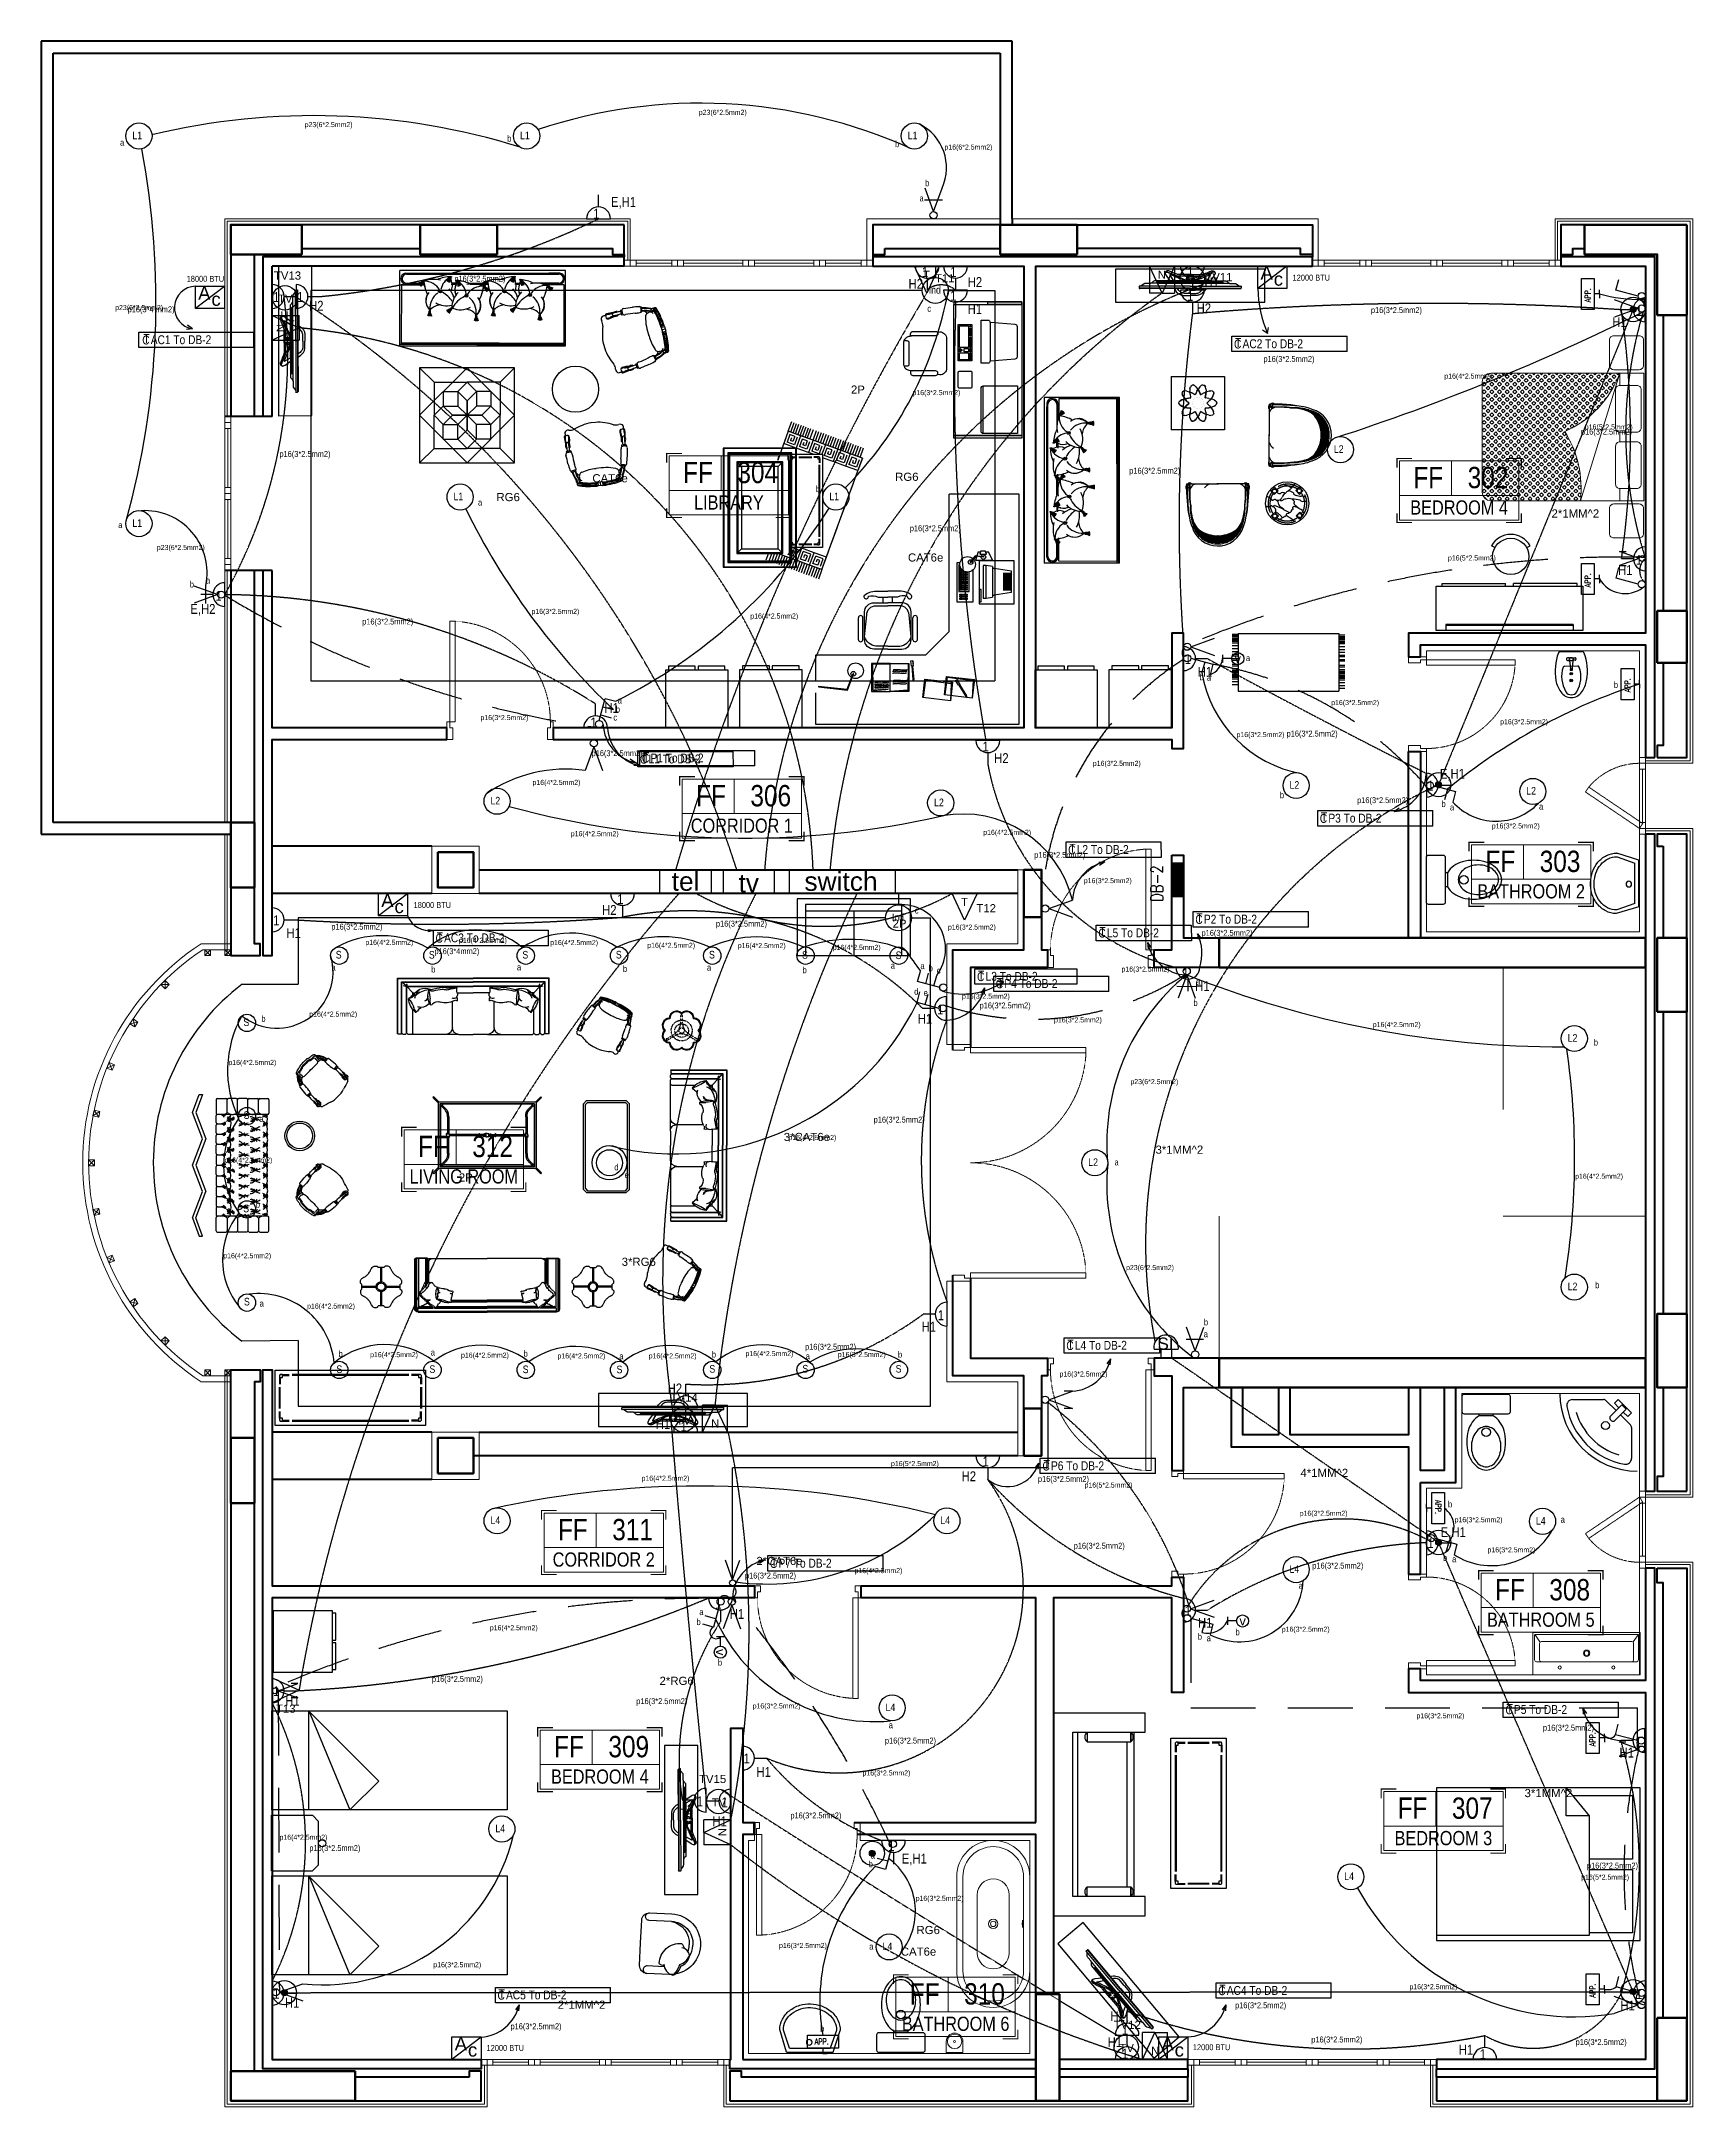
# Model space of a CAD drawing. Header units: inches. Extents: x 23642 to 146359, y -5490 to 33031.
# Drawn here: x 54694 to 70637, y 8395 to 28338 of the extents above; entities that cross this region are included whole.
import ezdxf
from ezdxf.enums import TextEntityAlignment as Align

# ---------------------------------------------------------------- set-up
doc = ezdxf.new("R2010")
doc.units = ezdxf.units.IN
doc.header["$LTSCALE"] = 5
doc.header["$MEASUREMENT"] = 0
doc.linetypes.add('DASHED', pattern=[0.75, 0.5, -0.25])
doc.linetypes.add('Hidden (½x)', pattern=[0.1875, 0.125, -0.0625])
for name, color, linetype, lineweight in [('00-glass', 140, 'Continuous', 15), ('00-marble', 105, 'Continuous', 20), ('00-structure', 7, 'Continuous', 50), ('00-wall15-20', 30, 'Continuous', 40), ('00-wood', 35, 'Continuous', 18), ('00_Annotation', 231, 'Continuous', 15), ('01-elevation3', 8, 'Continuous', 13), ('_att-Text', 241, 'Continuous', 20), ('_hidden', 253, 'Hidden (½x)', 9), ('equipments', 137, 'Continuous', 13)]:
    doc.layers.add(name, color=color, linetype=linetype, lineweight=lineweight)
for name, color, linetype in [('2D', 7, 'Continuous'), ('dwgmodels.com', 250, 'Continuous'), ('furn', 7, 'Continuous'), ('furnuture', 7, 'Continuous'), ('Lighting', 3, 'Continuous'), ('LowPower', 4, 'Continuous'), ('meuble', 252, 'Continuous'), ('NOITHAT', 21, 'Continuous'), ('Power', 2, 'Continuous')]:
    doc.layers.add(name, color=color, linetype=linetype)
doc.layers.get('furnuture').off()
doc.styles.add('ROMANC', font='romanc', dxfattribs={"height": 0.3})
doc.styles.add('ROMANS', font='')
doc.styles.get("Standard").update_dxf_attribs({"font": 'arial.ttf'})
doc.styles.add('STYLE5', font='', dxfattribs={"height": 20})
doc.styles.get('ROMANS').set_extended_font_data('Arial Narrow')
doc.styles.get('STYLE5').set_extended_font_data('Arial Narrow')
pattern_1 = [(135, (58103.0693, 16701.6839), (-1.27159442, -1.27159442), [])]
pattern_2 = [(242.8598708, (46.934024, 123.029515), (0.001786885337, -0.002433010644), [0, -0.0027])]
pattern_3 = [(242.8598708, (46.934024, 123.8614323), (0.001786885337, -0.002433010644), [0, -0.0027])]
pattern_4 = [(114.1448937, (47.2678317, 134.0139328), (0.00191157614, 0.0023363169), [0, -0.0027])]
pattern_5 = [(114.1448937, (47.258142, 134.8435324), (0.00191157614, 0.0023363169), [0, -0.0027])]
pattern_6 = [(45, (-138.007536, -211.5), (-0.0112253202, 0.0112253202), []), (135, (-138.007536, -211.5), (-0.0112253202, -0.0112253202), [])]

msp = doc.modelspace()

# ---------------------------------------------------------------- texts
at = {"layer": 'Lighting', "style": 'ROMANS'}
for s, height, p in [('p23(6*2.5mm2)', 48.9220092, (57236.35976, 27509.30003)), ('p23(6*2.5mm2)', 48.9220092, (61041.72765, 27627.74158)), ('a', 61.15251, (55453.9369, 27330.1018)), ('L1', 73.383014, (55572.88298, 27392.27694)), ('b', 61.15251, (59191.50083, 27369.03891)), ('L1', 73.383014, (59315.74012, 27392.27694)), ('b', 61.15251, (62935.45845, 27315.87682)), ('L1', 73.383014, (63058.59726, 27392.27694)), ('p16(6*2.5mm2)', 48.9220092, (63413.19113, 27291.90646)), ('b', 61.15251, (63226.1192, 26938.9125)), ('a', 61.15251, (63172.06087, 26791.83334)), ('Ind', 73.383014, (63261.27712, 25900.72276)), ('p23(6*2.5mm2)', 48.9220092, (55406.74929, 25742.71994)), ('c', 61.15251, (63247.76771, 25726.98789)), ('p16(4*2.5mm2)', 48.9220092, (68238.95714, 25080.9018)), ('p16(3*2.5mm2)', 48.9220092, (63104.22321, 24921.33074)), ('p16(5*2.5mm2)', 48.9220092, (69595.14761, 24589.81955)), ('L2', 73.383014, (67172.88298, 24363.70551)), ('L1', 73.383014, (58672.88298, 23906.56265)), ('b', 61.15251, (62171.9936, 23984.61735)), ('L1', 73.383014, (62301.45441, 23906.56265)), ('a', 61.15251, (58909.27841, 23855.56744)), ('a', 61.15251, (55436.67692, 23637.83747)), ('L1', 73.383014, (55572.88298, 23649.41979)), ('p23(6*2.5mm2)', 48.9220092, (55809.51986, 23425.83682)), ('p16(5*2.5mm2)', 48.9220092, (68273.93549, 23325.05764)), ('a', 61.15251, (56283.11945, 23102.50406)), ('b', 61.15251, (56126.35087, 23064.07621)), ('p16(3*2.5mm2)', 48.9220092, (59425.65769, 22808.89661)), ('p16(4*2.5mm2)', 48.9220092, (61538.5917, 22763.96317)), ('a', 61.15251, (66323.32286, 22353.4728)), ('b', 61.15251, (65874.60805, 22168.81621)), ('a', 61.15251, (65946.56156, 22164.20809)), ('b', 61.15251, (69875.72512, 22093.37372)), ('a', 61.15251, (60258.33056, 21944.09444)), ('p16(3*2.5mm2)', 48.9220092, (67146.72426, 21928.77024)), ('p16(3*2.5mm2)', 48.9220092, (58933.32946, 21783.58575)), ('c', 61.15251, (60216.74002, 21779.3845)), ('b', 61.15251, (60240.13427, 21857.49558)), ('p16(3*2.5mm2)', 48.9220092, (68777.48528, 21743.41262)), ('p16(3*2.5mm2)', 48.9220092, (66233.35586, 21619.43339)), ('C', 85.66789, (60473.28562, 21362.74579)), ('T', 85.66789, (60484.25381, 21377.13532)), ('L1 To DB-2', 85.66789, (60556.09016, 21365.374)), ('p16(3*2.5mm2)', 48.9220092, (64845.71038, 21341.68102)), ('p16(4*2.5mm2)', 48.9220092, (59436.08087, 21157.38308)), ('L2', 73.383014, (66744.31155, 21120.84837)), ('L2', 73.383014, (59030.02584, 20968.85438)), ('L2', 73.383014, (63313.03348, 20952.45893)), ('b', 61.15251, (66650.77254, 21029.2434)), ('b', 61.15251, (68211.33684, 20943.94758)), ('a', 61.15251, (68292.98244, 20911.02152)), ('L2', 73.383014, (69030.02584, 21063.70551)), ('a', 61.15251, (69153.07231, 20919.87808)), ('p16(3*2.5mm2)', 48.9220092, (68697.48528, 20737.35201)), ('p16(4*2.5mm2)', 48.9220092, (59805.36401, 20662.54681)), ('p16(4*2.5mm2)', 48.9220092, (63787.35541, 20675.36067)), ('C', 85.66789, (64607.31157, 20488.63321)), ('T', 85.66789, (64618.27976, 20503.02274)), ('L2 To DB-2', 85.66789, (64690.11611, 20491.26141)), ('p16(3*2.5mm2)', 48.9220092, (64758.78398, 20209.21349)), ('c', 61.15251, (63126.77088, 19916.04061)), ('Ind', 73.383014, (62905.73367, 19842.66859)), ('p16(3*2.5mm2)', 48.9220092, (63446.57619, 19760.3823)), ('C', 85.66789, (64898.56694, 19684.13109)), ('T', 85.66789, (64909.53513, 19698.52062)), ('L5 To DB-2', 85.66789, (64981.37148, 19686.75929)), ('S', 73.38301, (57536.70782, 19481.70747)), ('p16(4*2.5mm2)', 48.9220092, (57822.33377, 19613.19615)), ('S', 73.38301, (58435.57228, 19480.55971)), ('p16(4*2.5mm2)', 48.9220092, (58726.22987, 19632.59009)), ('S', 73.38301, (59338.38301, 19481.24705)), ('p16(4*2.5mm2)', 48.9220092, (59606.57619, 19611.46455)), ('S', 73.38301, (60240.95907, 19481.82762)), ('p16(4*2.5mm2)', 48.9220092, (60543.71905, 19584.79788)), ('S', 73.38301, (61139.93483, 19481.69696)), ('p16(4*2.5mm2)', 48.9220092, (61417.8316, 19582.02732)), ('S', 73.38301, (62038.27116, 19479.81732)), ('p16(4*2.5mm2)', 48.9220092, (62334.54156, 19564.7113)), ('S', 73.38301, (62942.06268, 19476.07611)), ('a', 61.15251, (57495.5973, 19363.93699)), ('b', 61.15251, (58458.64833, 19346.53776)), ('a', 61.15251, (59285.47534, 19367.87287)), ('b', 61.15251, (60308.88238, 19351.51909)), ('a', 61.15251, (61119.85809, 19364.90605)), ('b', 61.15251, (62042.91544, 19339.83845)), ('a', 61.15251, (62895.09404, 19382.86047)), ('a', 61.15251, (63181.40637, 19379.01006)), ('b', 61.15251, (63260.34862, 19357.7301)), ('c', 61.15251, (63339.24423, 19336.53868)), ('C', 85.66789, (63727.31153, 19263.69819)), ('T', 85.66789, (63738.27972, 19278.08772)), ('L3 To DB-2', 85.66789, (63810.11607, 19266.32639)), ('p16(3*2.5mm2)', 48.9220092, (65122.42035, 19354.84119)), ('d', 61.15251, (63120.40395, 19132.16371)), ('e', 61.15251, (63211.26906, 19120.45285)), ('a', 61.15251, (65842.65887, 19229.17946)), ('p16(4*2.5mm2)', 48.9220092, (57280.65688, 18920.33942)), ('p16(3*2.5mm2)', 48.9220092, (63581.98739, 19093.023)), ('b', 61.15251, (65816.72361, 19023.22923)), ('S', 73.38301, (56644.95861, 18829.45997)), ('b', 61.15251, (56817.87488, 18868.3291)), ('p16(3*2.5mm2)', 48.9220092, (64470.53975, 18864.45157)), ('p16(4*2.5mm2)', 48.9220092, (67548.21578, 18819.45439)), ('L2', 73.383014, (69430.02584, 18677.99122)), ('b', 61.15251, (69682.13152, 18641.50966)), ('p16(4*2.5mm2)', 48.9220092, (56500.04922, 18453.79256)), ('p23(6*2.5mm2)', 48.9220092, (65208.30779, 18268.43423)), ('S', 73.38301, (56647.50485, 17933.2577)), ('a', 61.15251, (56799.69047, 17903.81488)), ('p16(4*2.5mm2)', 48.9220092, (61906.73023, 17729.15798)), ('p16(4*2.5mm2)', 48.9220092, (56461.33763, 17510.97248)), ('L2', 73.383014, (64801.45441, 17477.99122)), ('d', 61.15251, (60225.77678, 17435.77577)), ('e', 61.15251, (60324.80011, 17362.16978)), ('a', 61.15251, (65054.83449, 17483.72376)), ('p16(4*2.5mm2)', 48.9220092, (69501.44045, 17355.17534)), ('S', 73.38301, (56643.30357, 17031.34502)), ('b', 61.15251, (56763.70294, 17074.76153)), ('p16(4*2.5mm2)', 48.9220092, (56450.30291, 16587.27418)), ('p23(6*2.5mm2)', 48.9220092, (65166.10622, 16472.86169)), ('b', 61.15251, (69695.23169, 16298.29214)), ('S', 73.38301, (56650.3198, 16131.65063)), ('a', 61.15251, (56801.35657, 16120.42519)), ('L2', 73.383014, (69430.02584, 16277.99122)), ('p16(4*2.5mm2)', 48.9220092, (57259.52837, 16100.97239)), ('b', 61.15251, (65917.43968, 15938.9125)), ('C', 85.66789, (64589.30287, 15701.10078)), ('T', 85.66789, (64600.27106, 15715.49031)), ('L4 To DB-2', 85.66789, (64672.10741, 15703.72899)), ('a', 61.15251, (65915.78418, 15825.02837)), ('b', 61.15251, (57563.85372, 15634.2922)), ('p16(4*2.5mm2)', 48.9220092, (57867.59603, 15632.18828)), ('a', 61.15251, (58453.82372, 15647.97816)), ('p16(4*2.5mm2)', 48.9220092, (58745.62381, 15627.39528)), ('b', 61.15251, (59349.60293, 15636.5586)), ('p16(4*2.5mm2)', 48.9220092, (59676.87922, 15620.12256)), ('a', 61.15251, (60273.66897, 15611.45097)), ('p16(4*2.5mm2)', 48.9220092, (60557.57186, 15620.12256)), ('S', 73.38301, (61143.85534, 15482.65479)), ('b', 61.15251, (61166.78185, 15628.49022)), ('p16(4*2.5mm2)', 48.9220092, (61491.83845, 15642.57789)), ('S', 73.38301, (62041.52346, 15483.86555)), ('a', 61.15251, (62072.8492, 15611.46788)), ('p16(3*2.5mm2)', 48.9220092, (62383.71908, 15633.28274)), ('S', 73.38301, (62942.06167, 15483.69844)), ('b', 61.15251, (62964.24167, 15627.04212)), ('S', 73.38301, (57543.25428, 15479.09936)), ('S', 73.38301, (58440.9544, 15479.85717)), ('S', 73.38301, (59341.24707, 15477.92964)), ('S', 73.38301, (60247.31855, 15476.80586)), ('p16(3*2.5mm2)', 48.9220092, (64523.97885, 15445.23079)), ('p16(5*2.5mm2)', 48.9220092, (62896.60296, 14580.46889)), ('p16(4*2.5mm2)', 48.9220092, (60488.89473, 14438.76836)), ('p16(5*2.5mm2)', 48.9220092, (64765.71033, 14372.67665)), ('b', 61.15251, (68274.159, 14181.67868)), ('L4', 73.383014, (59030.02584, 14020.84837)), ('L4', 73.383014, (63372.88298, 14020.84837)), ('p16(3*2.5mm2)', 48.9220092, (66842.59345, 14100.46887)), ('p16(3*2.5mm2)', 48.9220092, (68338.25605, 14038.12047)), ('L4', 73.383014, (69123.53233, 14015.65356)), ('a', 61.15251, (69361.71114, 14034.11981)), ('p16(3*2.5mm2)', 48.9220092, (68655.58047, 13747.56844)), ('p16(4*2.5mm2)', 48.9220092, (62544.30598, 13546.99347)), ('L4', 73.383014, (66744.31155, 13549.41979)), ('b', 61.15251, (68226.32128, 13664.06243)), ('a', 61.15251, (68314.24143, 13651.65186)), ('a', 61.15251, (66833.47832, 13396.04011)), ('a', 61.15251, (61046.90348, 13141.72383)), ('p16(4*2.5mm2)', 48.9220092, (59023.71913, 12995.36067)), ('b', 61.15251, (61019.19785, 13045.10045)), ('b', 61.15251, (65858.32924, 12903.85293)), ('b', 61.15251, (66223.09855, 12946.94893)), ('p16(3*2.5mm2)', 48.9220092, (66669.43328, 12980.81519)), ('a', 61.15251, (65943.91408, 12888.31014)), ('b', 61.15251, (61225.60478, 12652.7195)), ('p16(3*2.5mm2)', 48.9220092, (61561.55462, 12240.38231)), ('L4', 73.383014, (62844.90065, 12214.6628)), ('p16(3*2.5mm2)', 48.9220092, (67969.76053, 12145.43503)), ('a', 61.15251, (62874.43594, 12049.08314)), ('p16(3*2.5mm2)', 48.9220092, (62621.6412, 11593.10958)), ('p16(4*2.5mm2)', 48.9220092, (56993.57714, 10972.62402)), ('L4', 73.383014, (59077.15032, 11045.12492)), ('b', 61.15251, (62681.49454, 10706.66536)), ('a', 61.15251, (62701.60127, 10791.01549)), ('L4', 73.383014, (67272.95477, 10583.37529)), ('p16(5*2.5mm2)', 48.9220092, (69560.16921, 10587.04896)), ('p16(3*2.5mm2)', 48.9220092, (63135.03115, 10382.55424)), ('p16(3*2.5mm2)', 48.9220092, (61815.75373, 9926.96236)), ('L4', 73.383014, (62815.74012, 9906.56265)), ('p16(3*2.5mm2)', 48.9220092, (58478.26443, 9741.68101)), ('a', 61.15251, (62686.71002, 9912.33041)), ('p16(3*2.5mm2)', 48.9220092, (67901.98739, 9529.38662)), ('b', 61.15251, (62212.41578, 9117.58587))]:
    msp.add_text(s, height=height, dxfattribs=at).set_placement(p)
at = {"layer": 'Lighting', "style": 'ROMANC', "width": 0.8}
for s, height, rotation, p in [('APP.', 56.504921, 90, (69651.70165, 25818.16067)), ('APP.', 56.504921, 90, (69651.70165, 23066.24582)), ('APP.', 56.504921, 90, (70036.44505, 22050.93912)), ('DB-2', 116.889895, 90, (65521.97124, 20029.24428)), ('APP.', 56.504921, 270, (68151.43966, 14254.6227)), ('APP.', 56.504921, 90, (69698.17551, 11875.13333)), ('APP.', 56.504921, 90, (69698.17551, 9448.33105))]:
    msp.add_text(s, height=height, rotation=rotation, dxfattribs=at).set_placement(p)
at = {"layer": 'Lighting', "ltscale": 20}
for p in [(66245.3553, 22377.26699), (66291.76589, 13085.63994)]:
    msp.add_text('v', height=87.71563, dxfattribs=at).set_placement(p, align=Align.MIDDLE)
msp.add_text('v', height=87.71563, rotation=270, dxfattribs=at).set_placement((61250.05553, 12783.59511), align=Align.MIDDLE)
at = {"layer": 'Lighting', "style": 'ROMANC', "width": 0.8}
msp.add_text('APP.', height=56.504921, dxfattribs=at).set_placement((62159.5313, 8995.5278))
at = {"layer": 'LowPower', "ltscale": 20, "transparency": 33554687}
for s, height, p in [('TV13', 78.610717, (57070.41463, 26076.01014)), ('T', 78.61072, (63240.0323, 26083.54536)), ('T11', 78.610717, (63415.47055, 26049.80302)), ('N', 78.61072, (65511.53662, 26083.80284)), ('TV', 78.610717, (65809.51499, 26040.31834)), ('TV11', 78.610717, (66062.08822, 26061.02952)), ('TV', 78.610717, (57049.3953, 25852.84373)), ('2P', 78.610717, (62577.54273, 24975.64168)), ('CAT6e', 78.610717, (60184.59372, 24118.8994)), ('RG6', 78.610717, (63049.70089, 24133.03396)), ('RG6', 78.610717, (59200.84182, 23937.14198)), ('2*1MM^ 2', 78.610717, (69504.26826, 23779.34227)), ('CAT6e', 78.610717, (63231.17463, 23353.73972)), ('T', 78.61072, (63605.68153, 20027.17601)), ('T12', 78.610717, (63815.79394, 19967.78511)), ('2P', 78.610717, (62979.34447, 19819.76984)), ('3*CAT6e', 78.610717, (62084.8306, 17758.37582)), ('3*1MM^ 2', 78.610717, (65681.03741, 17635.96897)), ('2P', 78.610717, (58792.34341, 17368.13042)), ('3*RG6', 78.610717, (60461.70235, 16553.46492)), ('SI', 116.460321, (65547.21011, 15763.27032)), ('TV14', 78.610717, (60899.75891, 15242.45392)), ('TV', 78.610717, (60893.87994, 15019.28751)), ('4*1MM^ 2', 78.610717, (67080.25721, 14515.9789)), ('2*CAT6e', 78.610717, (61819.99752, 13664.45928)), ('2*RG6', 78.610717, (60827.29836, 12507.23828)), ('T13', 78.610717, (57053.91564, 12238.34682)), ('TV15', 78.610717, (61174.68877, 11558.78246)), ('TV', 78.610717, (61236.7536, 11333.61025)), ('3*1MM^ 2', 78.610717, (69243.85982, 11423.14104)), ('RG6', 78.610717, (63255.95689, 10101.02686)), ('CAT6e', 78.610717, (63162.72425, 9892.58823)), ('2*1MM^ 2', 78.610717, (59909.10991, 9380.27076)), ('TV12', 78.610717, (65178.24357, 9185.59221)), ('TV', 78.610717, (65172.3646, 8962.4258))]:
    msp.add_text(s, height=height, dxfattribs=at).set_placement(p, align=Align.MIDDLE)
for s, rotation, p in [('N', 90, (57004.82838, 25569.11227)), ('N', 180, (61199.3658, 14991.77367)), ('T', 90, (57004.82838, 12413.76417)), ('N', 270, (61268.31731, 11045.31707)), ('N', 180, (65447.25853, 8934.63099))]:
    msp.add_text(s, height=78.61072, rotation=rotation, dxfattribs=at).set_placement(p, align=Align.MIDDLE)
at = {"layer": 'LowPower', "transparency": 33554687}
for s, height, p in [('tel', 182.003462, (60913.82695, 20230.11043)), ('tv', 180.420616, (61523.66818, 20208.50037)), ('switch', 182.003462, (62414.29501, 20229.5994))]:
    msp.add_text(s, height=height, dxfattribs=at).set_placement(p, align=Align.MIDDLE)
at = {"layer": 'Power', "style": 'ROMANS'}
for s, height, p in [('E,H1', 95.186544, (60192.97332, 26738.6717)), ('1', 95.18654, (60022.44957, 26625.97393)), ('1', 95.18654, (63193.99177, 26062.3895)), ('1', 95.18654, (63468.35334, 26062.3895)), ('1', 95.18654, (65755.24242, 26062.10396)), ('18000 BTU', 57.111927, (56097.24516, 26015.8688)), ('p16(3*2.5mm2)', 57.1119265, (58681.29864, 26017.6722)), ('H2', 95.186544, (63066.40939, 25948.65915)), ('1', 95.18654, (63468.35334, 25832.11421)), ('H2', 95.186544, (63637.13117, 25965.1397)), ('1', 95.18654, (65755.24242, 25831.82868)), ('H1', 95.186544, (65924.02025, 25964.85416)), ('12000 BTU', 57.111927, (66773.95512, 26027.29737)), ('p16(3*4 mm2)', 57.1119265, (55526.99929, 25721.18252)), ('1', 95.18654, (56931.98066, 25821.07969)), ('H1', 95.186544, (57001.64749, 25633.85396)), ('1', 95.18654, (57162.25594, 25821.07969)), ('H2', 95.186544, (57279.05008, 25736.36478)), ('H1', 95.186544, (63636.45268, 25704.21282)), ('H2', 95.186544, (65847.36177, 25712.815)), ('p16(3*2.5mm2)', 57.1119265, (67530.12981, 25713.94925)), ('1', 95.18654, (70087.39045, 25686.68439)), ('H1', 95.186544, (69860.17562, 25578.84486)), ('C', 85.66789, (55667.92692, 25410.87425)), ('T', 85.66789, (55678.89511, 25425.26378)), ('AC1 To DB-2', 85.6678898, (55750.73146, 25413.50245)), ('C', 85.66789, (66208.38303, 25372.08637)), ('T', 85.66789, (66219.35122, 25386.4759)), ('AC2 To DB-2', 85.6678898, (66291.18757, 25374.71457)), ('p16(3*2.5mm2)', 57.1119265, (66492.39046, 25242.52035)), ('p16(3*2.5mm2)', 57.1119265, (69558.18176, 24540.2696)), ('p16(3*2.5mm2)', 57.1119265, (56992.627, 24325.1652)), ('p16(3*2.5mm2)', 57.1119265, (65196.96964, 24163.12674)), ('p16(3*2.5mm2)', 57.1119265, (63078.51445, 23607.58944)), ('1', 95.18654, (70088.86599, 23282.90896)), ('H1', 95.186544, (69915.58688, 23185.36911)), ('1', 95.18654, (56374.49928, 22936.34593)), ('E,H2', 95.186544, (56132.36726, 22809.1093)), ('p16(3*2.5mm2)', 57.1119265, (57791.60167, 22706.84968)), ('1', 95.18654, (65731.98066, 22324.71697)), ('H1', 95.186544, (65858.0977, 22202.16565)), ('H1', 95.186544, (60130.63566, 21853.3712)), ('1', 95.18654, (59994.57091, 21711.86066)), ('1', 95.18654, (63781.10728, 21481.03916)), ('p16(3*2.5mm2)', 57.1119265, (66716.277, 21624.94492)), ('p16(3*2.5mm2)', 57.1119265, (60005.92127, 21435.75469)), ('C', 85.66789, (60492.10627, 21372.18145)), ('T', 85.66789, (60503.07446, 21386.57098)), ('P1 To DB-2', 85.66789, (60574.91081, 21374.80965)), ('H2', 95.186544, (63892.72974, 21368.57257)), ('1', 95.18654, (68074.83783, 21102.8082)), ('E,H1', 95.186544, (68195.81299, 21217.76731)), ('p16(3*2.5mm2)', 57.1119265, (67397.12916, 20982.1349)), ('C', 85.66789, (67036.58499, 20791.30713)), ('T', 85.66789, (67047.55318, 20805.69666)), ('P3 To DB-2', 85.66789, (67119.38953, 20793.93533)), ('p16(3*2.5mm2)', 57.1119265, (64279.6289, 20453.68951)), ('18000 BTU', 57.111927, (58288.02893, 19969.85062)), ('H2', 95.186544, (60107.77852, 19902.65438)), ('1', 95.18654, (60253.86532, 20006.05307)), ('1', 95.18654, (56931.98069, 19802.59102)), ('H1', 95.186544, (57059.48298, 19679.22192)), ('p16(3*2.5mm2)', 57.1119265, (57493.76618, 19760.35618)), ('p16(3*2.5mm2)', 57.1119265, (61207.01293, 19789.79341)), ('C', 85.66789, (65834.85333, 19816.06903)), ('T', 85.66789, (65845.82152, 19830.45856)), ('p16(3*2.5mm2)', 57.1119265, (65894.76413, 19700.6877)), ('P2 To DB-2', 85.66789, (65917.65787, 19818.69723)), ('p16(3*4mm2)', 57.1119265, (58489.03815, 19524.06637)), ('C', 85.66789, (58499.78839, 19635.28984)), ('T', 85.66789, (58510.75658, 19649.67937)), ('AC3 To DB-2', 85.6678898, (58582.59293, 19637.91804)), ('1', 95.18654, (65712.2203, 19292.56599)), ('C', 85.66789, (63908.61964, 19194.07772)), ('T', 85.66789, (63919.58783, 19208.46725)), ('P4 To DB-2', 85.66789, (63991.42418, 19196.70592)), ('H1', 95.186544, (65833.50896, 19166.66781)), ('H1', 95.186544, (63155.76004, 18851.86262)), ('1', 95.18654, (63341.57613, 18941.33622)), ('p16(3*2.5mm2)', 57.1119265, (63752.41478, 18999.73737)), ('p16(3*2.5mm2)', 57.1119265, (62729.43717, 17897.49904)), ('H1', 95.186544, (63192.12368, 15878.35612)), ('1', 95.18654, (63348.38038, 15989.2921)), ('p16(3*2.5mm2)', 57.1119265, (62066.92635, 15704.25228)), ('H2', 95.186544, (60740.52194, 15281.99249)), ('1', 95.18654, (60864.37911, 15144.55676)), ('H1', 95.186544, (60626.56639, 14938.2675)), ('1', 95.18654, (60864.37911, 14914.28147)), ('1', 95.18654, (63780.26335, 14577.03436)), ('C', 85.66789, (64358.48974, 14538.14694)), ('T', 85.66789, (64369.45793, 14552.53647)), ('P6 To DB-2', 85.66789, (64441.29428, 14540.77514)), ('H2', 95.186544, (63578.38092, 14434.72551)), ('p16(3*2.5mm2)', 57.1119265, (64315.53166, 14428.3088)), ('E,H1', 95.186544, (68203.43203, 13895.51622)), ('p16(3*2.5mm2)', 57.1119265, (64660.89146, 13782.81953)), ('1', 95.18654, (68074.8378, 13788.21052)), ('C', 85.66789, (61728.18671, 13597.19456)), ('T', 85.66789, (61739.1549, 13611.58409)), ('P7 To DB-2', 85.66789, (61810.99125, 13599.82276)), ('p16(3*2.5mm2)', 57.1119265, (66963.89605, 13591.00553)), ('p16(3*2.5mm2)', 57.1119265, (61487.17245, 13495.03533)), ('1', 95.18654, (61199.04236, 13202.67284)), ('H1', 95.186544, (61340.00246, 13105.42304)), ('1', 95.18654, (65731.98066, 13137.04026)), ('H1', 95.186544, (65860.52194, 13019.13534)), ('1', 95.18654, (56931.98066, 12358.9314)), ('p16(3*2.5mm2)', 57.1119265, (58464.50211, 12496.97955)), ('H1', 95.186544, (57048.74705, 12266.23491)), ('p16(3*2.5mm2)', 57.1119265, (60437.83544, 12282.26094)), ('C', 85.66789, (68828.44645, 12184.20755)), ('T', 85.66789, (68839.41464, 12198.59708)), ('P5 To DB-2', 85.66789, (68911.25099, 12186.83575)), ('p16(3*2.5mm2)', 57.1119265, (69191.0295, 12025.88456)), ('1', 95.18654, (70082.73641, 11871.38085)), ('1', 95.18654, (61472.95523, 11709.62504)), ('p16(3*2.5mm2)', 57.1119265, (62838.52808, 11901.65488)), ('H1', 95.186544, (69930.47865, 11766.14833)), ('H1', 95.186544, (61598.35744, 11579.82798)), ('1', 95.18654, (61021.30654, 11295.14392)), ('1', 95.18654, (61259.89066, 11286.0262)), ('H2', 95.186544, (60847.88125, 11217.92322)), ('H1', 95.186544, (61172.0371, 11102.25223)), ('p16(3*2.5mm2)', 57.1119265, (61925.62765, 11178.538)), ('p16(3*2.5mm2)', 57.1119265, (57281.4718, 10864.07912)), ('1', 95.18654, (62869.20561, 10861.83969)), ('E,H1', 95.186544, (63000.93869, 10742.96211)), ('p16(3*2.5mm2)', 57.1119265, (69616.01726, 10694.72847)), ('1', 95.18654, (56931.98066, 9438.45596)), ('H1', 95.186544, (57045.63017, 9351.25655)), ('C', 85.66789, (59097.53731, 9428.53659)), ('T', 85.66789, (59108.5055, 9442.92612)), ('AC5 To DB-2', 85.6678898, (59180.34185, 9431.16479)), ('C', 85.66789, (66056.15205, 9472.17291)), ('T', 85.66789, (66067.12024, 9486.56244)), ('AC4 To DB-2', 85.6678898, (66138.95659, 9474.80111)), ('p16(3*2.5mm2)', 57.1119265, (66218.90828, 9346.05772)), ('H1', 95.186544, (69938.44402, 9324.24357)), ('1', 95.18654, (70088.62189, 9435.07335)), ('p16(3*2.5mm2)', 57.1119265, (59223.58361, 9142.76767)), ('H2', 95.186544, (65015.13782, 9221.78858)), ('1', 95.18654, (65125.37582, 9089.23755)), ('12000 BTU', 57.111927, (58992.44451, 8933.66014)), ('H1', 95.186544, (64988.47116, 8970.01369)), ('12000 BTU', 57.111927, (65811.18456, 8940.89044)), ('p16(3*2.5mm2)', 57.1119265, (66954.89172, 9015.07479)), ('H1', 95.186544, (68377.56206, 8897.28641)), ('p16(3*2.5mm2)', 57.1119265, (69506.58003, 8990.83237)), ('1', 95.18654, (65125.37582, 8858.96227)), ('1', 95.18654, (68580.42671, 8854.24492))]:
    msp.add_text(s, height=height, dxfattribs=at).set_placement(p)
at = {"layer": 'Power'}
for s, p in [('A', (66463.8743, 26036.65358)), ('A', (56207.74723, 25842.12909)), ('c', (66591.93168, 25977.97561)), ('c', (56335.80461, 25783.45113)), ('A', (57975.36628, 19977.88667)), ('c', (58103.42365, 19919.20871)), ('A', (58684.36826, 8937.60391)), ('c', (58812.42563, 8878.92595)), ('A', (65507.2254, 8937.60391)), ('c', (65635.28278, 8878.92595))]:
    msp.add_text(s, height=128.50183, dxfattribs=at).set_placement(p)
at = {"layer": 'Power', "style": 'ROMANC', "width": 0.8}
msp.add_text('DB-2', height=116.889895, rotation=90, dxfattribs=at).set_placement((65521.97124, 20029.24428))

# ---------------------------------------------------------------- blocks, each defined once
blk = doc.blocks.new('door 80x150')
at = {"layer": '00-wood'}
for points in [[(0, 800), (0, 775), (-50, 775), (-50, 750), (-150, 750), (-150, 800)], [(0, 0), (0, 25), (-50, 25), (-50, 50), (-150, 50), (-150, 0)], [(0, 70), (750, 70), (750, 25), (0, 25)]]:
    blk.add_lwpolyline(points, close=True, dxfattribs=at)
at = {"layer": '_hidden'}
blk.add_arc((-1, 23), 752, 3.6181, 89.9248, dxfattribs=at)
blk = doc.blocks.new('door 900x100')
at = {"layer": '00-wood'}
for points in [[(0, -100), (25, -100), (25, -50), (50, -50), (50, 0), (0, 0)], [(900, -100), (875, -100), (875, -50), (850, -50), (850, 0), (900, 0)], [(70, -100), (70, -950), (25, -950), (25, -100)]]:
    blk.add_lwpolyline(points, close=True, dxfattribs=at)
at = {"layer": '_hidden'}
blk.add_arc((23, -99), 852, 273.1733, 359.9417, dxfattribs=at)
blk = doc.blocks.new('small window kitchen')
at = {"layer": '00-glass'}
for points in [[(0, -50), (-50, -50), (-50, 0), (0, 0)], [(0, 0), (50, 0), (50, -50), (0, -50)], [(500, 0), (50, 0), (50, -50), (500, -50)], [(500, 0), (550, 0), (550, -50), (500, -50)], [(550, -50), (600, -50), (600, 0), (550, 0)]]:
    blk.add_lwpolyline(points, close=True, dxfattribs=at)
for points in [[(500, -25), (50, -25)], [(550, -50), (500, -50), (500, 0), (550, 0)]]:
    blk.add_lwpolyline(points, dxfattribs=at)
at = {"layer": '_hidden'}
blk.add_lwpolyline([(0, 0), (308, 456), (349, 428), (41, -28)], close=True, dxfattribs=at)
blk.add_arc((-12, -3), 562, 0.2746, 50.0217, dxfattribs=at)
blk = doc.blocks.new('ROOM TAG')
at = {"layer": '00_Annotation', "lineweight": 25, "const_width": 10}
for points in [[(-333, 312), (-461, 312), (-461, 235)], [(460, 312), (589, 312), (589, 235)], [(-333, -229), (-461, -229), (-461, -152)], [(460, -229), (589, -229), (589, -152)]]:
    blk.add_lwpolyline(points, dxfattribs=at)
at = {"layer": '00_Annotation'}
blk.add_lwpolyline([(-440, 291), (568, 291), (568, -208), (-440, -208)], close=True, dxfattribs=at)
blk.add_lwpolyline([(-440, 291), (-440, -208)], dxfattribs=at)
at = {"layer": '_att-Text', "transparency": 33554687}
for points in [[(-440, 291), (568, 291)], [(-440, 0), (568, 0)]]:
    blk.add_lwpolyline(points, dxfattribs=at)
blk.add_lwpolyline([(-440, 291), (0, 291), (0, 0), (-440, 0)], close=True, dxfattribs=at)
at = {"layer": '00_Annotation', "style": 'STYLE5'}
for tag, height, p in [('FL', 180, (-197, 151)), ('#', 180, (308, 151)), ('NAME', 120, (64, -102))]:
    blk.add_attdef(tag, text='', height=height, dxfattribs=at).set_placement(p, align=Align.MIDDLE_CENTER)
blk = doc.blocks.new('entrance door plan')
at = {"layer": '00-wood'}
for points in [[(-930, 300), (-930, 1275), (-975, 1275), (-975, 300)], [(930, 300), (930, 1275), (975, 1275), (975, 300)], [(-1000, 300), (-975, 300), (-975, 250), (-950, 250), (-950, 150), (-1000, 150)], [(1000, 300), (975, 300), (975, 250), (950, 250), (950, 150), (1000, 150)]]:
    blk.add_lwpolyline(points, close=True, dxfattribs=at)
at = {"layer": '_hidden'}
for centre, start, end in [((-977, 299), 0.0473, 87.2463), ((977, 299), 92.7537, 179.9527)]:
    blk.add_arc(centre, 977, start, end, dxfattribs=at)
blk = doc.blocks.new('door 900x150')
at = {"layer": '00-wood'}
for points in [[(70, 0), (70, 850), (25, 850), (25, 0)], [(0, 0), (25, 0), (25, -50), (50, -50), (50, -150), (0, -150)], [(900, 0), (875, 0), (875, -50), (850, -50), (850, -150), (900, -150)]]:
    blk.add_lwpolyline(points, close=True, dxfattribs=at)
at = {"layer": '_hidden'}
blk.add_arc((23, -1), 852, 0.0583, 86.8267, dxfattribs=at)
blk = doc.blocks.new('IND-P18')
for p, q in [((0.002, 0.268), (0.002, 1.068)), ((0.002, 1.068), (1.902, 1.068)), ((0.298, 1.068), (0.866, 0.501)), ((0.302, 1.068), (0.633, 0.268)), ((0.302, 0.268), (0.302, 1.068)), ((0.302, 1.068), (0.302, 1.068)), ((0.302, 1.068), (0.302, 1.068)), ((0.302, 1.068), (0.302, 1.068)), ((1.902, 1.068), (1.902, 0.268)), ((0.633, 0.268), (0.866, 0.501)), ((0, 0.225), (0.33, 0.225)), ((0, -0.225), (0, 0.225)), ((1.902, 0.268), (0.002, 0.268)), ((0.38, 0.175), (0.33, 0.225)), ((0.38, -0.175), (0.38, 0.175)), ((0, -0.225), (0.33, -0.225)), ((0.002, -1.063), (0.002, -0.263)), ((0.002, -0.263), (1.902, -0.263)), ((0.298, -0.263), (0.866, -0.831)), ((0.302, -0.263), (0.633, -1.063)), ((0.302, -0.263), (0.302, -0.263)), ((0.302, -0.263), (0.302, -0.263)), ((0.302, -0.263), (0.302, -0.263)), ((0.302, -1.063), (0.302, -0.263)), ((0.38, -0.175), (0.33, -0.225)), ((1.902, -0.263), (1.902, -1.063)), ((0.633, -1.063), (0.866, -0.831)), ((1.902, -1.063), (0.002, -1.063))]:
    blk.add_line(p, q)
blk.add_circle((0.409, -0.002), 0.0292)
blk = doc.blocks.new('NIGHTSTAND0_46M')
at = {"color": 0, "linetype": 'Continuous'}
for points in [[(218, 430), (218, 457), (21, 457), (21, 430)], [(436, 430), (436, 457), (239, 457), (239, 430)]]:
    blk.add_lwpolyline(points, dxfattribs=at)
blk.add_lwpolyline([(0, 0), (0, 430), (457, 430), (457, 0)], close=True, dxfattribs=at)
blk = doc.blocks.new('MAT-P05')
for p, q in [((0, 200), (0, 0)), ((150, 200), (0, 200)), ((150, 200), (0, 200)), ((0, 200), (0, 0)), ((7.5, 192.5), (70, 192.5)), ((7.5, 133.6), (7.5, 192.5)), ((70, 192.5), (70, 150)), ((80, 192.5), (142.5, 192.5)), ((80, 150), (80, 192.5)), ((142.5, 192.5), (142.5, 150)), ((150, 0), (150, 200)), ((150, 0), (150, 200)), ((0, 127.5), (27.5, 150)), ((27.5, 150), (145, 150)), ((27.5, 150), (27.5, 127.5)), ((70, 150), (80, 150)), ((145, 150), (145, 0)), ((27.5, 127.5), (0, 127.5)), ((0, 0), (150, 0)), ((0, 0), (150, 0))]:
    blk.add_line(p, q)
blk = doc.blocks.new('MAT-P03')
at = {"linetype": 'Continuous', "lineweight": 0}
h = blk.add_hatch(dxfattribs=at)
h.set_pattern_fill('SQUARE', color=256, scale=0.01, angle=45, style=0)
h.set_pattern_definition([(45, (-137.31632, -115.088473), (-0.0224506403, 0.0224506403), [0.03175, -0.03175]), (135, (-137.31632, -115.088473), (-0.0224506403, -0.0224506403), [0.03175, -0.03175])])
h.paths.add_polyline_path([(0, -0.28), (0, -1.796, 0.414214), (0.1, -1.896), (1.4, -1.896, 0.414214), (1.5, -1.796), (1.5, -0.743, 0.16988), (0.686, -0.926, 0.205144)])
for p, q in [((0, -0.28), (1.5, -0.743)), ((0.143, -0.28), (0, -0.28)), ((0.807, -0.28), (0.693, -0.28)), ((1.5, -0.28), (1.357, -0.28))]:
    blk.add_line(p, q, dxfattribs=at)
for points in [[(-0.042, -0.05, 0.414214), (-0.092, 0), (-0.392, 0, 0.414214), (-0.442, -0.05), (-0.442, -0.35, 0.414214), (-0.392, -0.4), (-0.092, -0.4, 0.414214), (-0.042, -0.35)], [(1.5, -1.796), (1.5, 0.004), (0, 0.004), (0, -1.796, 0.414214), (0.1, -1.896), (1.4, -1.896, 0.414214)], [(1.938, -0.05, 0.414214), (1.888, 0), (1.588, 0, 0.414214), (1.538, -0.05), (1.538, -0.35, 0.414214), (1.588, -0.4), (1.888, -0.4, 0.414214), (1.938, -0.35)], [(0.693, -0.078, 0.414214), (0.643, -0.028), (0.193, -0.028, 0.414214), (0.143, -0.078), (0.143, -0.278, 0.414214), (0.193, -0.328), (0.643, -0.328, 0.414214), (0.693, -0.278)], [(0.807, -0.078, -0.414214), (0.857, -0.028), (1.307, -0.028, -0.414214), (1.357, -0.078), (1.357, -0.278, -0.414214), (1.307, -0.328), (0.857, -0.328, -0.414214), (0.807, -0.278)]]:
    blk.add_lwpolyline(points, format="xyb", close=True, dxfattribs=at)
for centre, radius, start, end in [((-0.412, -1.404), 1.197, 23.4982, 69.8704), ((1.355, -1.998), 1.264, 83.4266, 121.9921)]:
    blk.add_arc(centre, radius, start, end, dxfattribs=at)
blk = doc.blocks.new('bero-2')
at = {"color": 0, "linetype": 'ByBlock'}
for p, q in [((-0.151, 0.845), (-0.186, 0.864)), ((0.175, 0.845), (0.21, 0.864)), ((-0.75, 0.45), (0.75, 0.45)), ((-0.75, 0), (-0.75, 0.45)), ((-0.69, 0.45), (-0.69, 0.48)), ((-0.69, 0.48), (-0.04, 0.48)), ((-0.04, 0.45), (-0.04, 0.48)), ((0.69, 0.48), (0.04, 0.48)), ((0.04, 0.45), (0.04, 0.48)), ((0.69, 0.45), (0.69, 0.48)), ((0.75, 0.45), (0.75, 0)), ((0.75, 0), (-0.75, 0)), ((-0.65, 0.06), (-0.65, 0)), ((0.65, 0.06), (-0.65, 0.06)), ((0.65, 0.05), (-0.65, 0.05)), ((0.65, 0.06), (0.65, 0))]:
    blk.add_line(p, q, dxfattribs=at)
blk.add_circle((0.012, 0.756), 0.185, dxfattribs=at)
blk.add_arc((0.012, 0.756), 0.225, 28.6941, 151.3059, dxfattribs=at)
blk = doc.blocks.new('sofa')
h = blk.add_hatch()
h.set_pattern_fill('DOTS', color=256, scale=0.0432, angle=559.8083, style=0)
h.set_pattern_definition(pattern_5)
h.paths.add_polyline_path([(-120.378, 134.12, 0.085347), (-120.379, 134.122, 0.346667), (-120.369, 134.125), (-120.369, 134.125, 0.962307), (-120.367, 134.127, -0.000005), (-120.367, 134.127, 0.266117), (-120.365, 134.126, -0.012545), (-120.339, 134.121, 0.01378), (-120.33, 134.11, 0.02307)])
h.paths.add_polyline_path([(-120.33, 134.11, -0.01378), (-120.339, 134.121, -0.063062), (-120.213, 134.074, 0.012257), (-120.221, 134.07, 0.054739)])
h.paths.add_polyline_path([(-120.186, 134.084, 0.012903), (-120.182, 134.074, 0.042691), (-120.209, 134.064, 0.00624), (-120.221, 134.07, -0.055194)])
h.paths.add_polyline_path([(-120.182, 134.074, -0.012903), (-120.186, 134.084, -0.099932), (-120.119, 134.088), (-120.115, 134.078, 0.100151)])
h = blk.add_hatch()
h.set_pattern_fill('DOTS', color=256, scale=0.0432, angle=559.8083, style=0)
h.set_pattern_definition(pattern_5)
h.paths.add_polyline_path([(-120.115, 134.078), (-120.119, 134.088, -0.038784), (-120.093, 134.082, 0.001847), (-120.102, 134.076, 0.018128)])
h.paths.add_polyline_path([(-120.102, 134.076, -0.001847), (-120.093, 134.082, -0.036379), (-120.07, 134.073, 0.005703), (-120.088, 134.072, 0.022025)])
h.paths.add_polyline_path([(-120.088, 134.072, -0.005703), (-120.07, 134.073, -0.1075), (-120.013, 134.029, 0.132171), (-120.016, 134.027, 0.127339)])
h = blk.add_hatch()
h.set_pattern_fill('DOTS', color=256, scale=0.0432, angle=602.8599, style=0)
h.set_pattern_definition(pattern_3)
h.paths.add_polyline_path([(-120.436, 133.344, -0.085347), (-120.436, 133.342, -0.346667), (-120.427, 133.338), (-120.426, 133.338, -0.962307), (-120.425, 133.336, 0.000005), (-120.425, 133.336, -0.266117), (-120.422, 133.336, 0.012545), (-120.396, 133.341, -0.01378), (-120.387, 133.351, -0.02307)])
h.paths.add_polyline_path([(-120.387, 133.351, 0.01378), (-120.396, 133.341, 0.063062), (-120.269, 133.381, -0.012257), (-120.276, 133.385, -0.054739)])
h.paths.add_polyline_path([(-120.242, 133.37, -0.012903), (-120.237, 133.379, -0.042691), (-120.264, 133.39, -0.00624), (-120.276, 133.385, 0.055194)])
h.paths.add_polyline_path([(-120.237, 133.379, 0.012903), (-120.242, 133.37, 0.099932), (-120.175, 133.362), (-120.17, 133.372, -0.100151)])
h = blk.add_hatch()
h.set_pattern_fill('DOTS', color=256, scale=0.0432, angle=602.8599, style=0)
h.set_pattern_definition(pattern_3)
h.paths.add_polyline_path([(-120.17, 133.372), (-120.175, 133.362, 0.038784), (-120.149, 133.367, -0.001847), (-120.158, 133.373, -0.018128)])
h.paths.add_polyline_path([(-120.158, 133.373, 0.001847), (-120.149, 133.367, 0.036379), (-120.125, 133.374, -0.005703), (-120.143, 133.376, -0.022025)])
h.paths.add_polyline_path([(-120.143, 133.376, 0.005703), (-120.125, 133.374, 0.1075), (-120.066, 133.415, -0.132171), (-120.069, 133.417, -0.127339)])
h = blk.add_hatch()
h.set_pattern_fill('DOTS', color=256, scale=0.0432, angle=559.8083, style=0)
h.set_pattern_definition(pattern_4)
h.paths.add_polyline_path([(-120.369, 133.29, 0.085347), (-120.369, 133.292, 0.346667), (-120.359, 133.296), (-120.359, 133.296, 0.962307), (-120.358, 133.297, -0.000005), (-120.358, 133.297, 0.266117), (-120.355, 133.297, -0.012545), (-120.329, 133.291, 0.01378), (-120.32, 133.281, 0.02307)])
h.paths.add_polyline_path([(-120.32, 133.281, -0.01378), (-120.329, 133.291, -0.063062), (-120.204, 133.244, 0.012257), (-120.211, 133.241, 0.054739)])
h.paths.add_polyline_path([(-120.176, 133.254, 0.012903), (-120.172, 133.244, 0.042691), (-120.199, 133.235, 0.00624), (-120.211, 133.241, -0.055194)])
h.paths.add_polyline_path([(-120.172, 133.244, -0.012903), (-120.176, 133.254, -0.099932), (-120.109, 133.258), (-120.105, 133.248, 0.100151)])
h = blk.add_hatch()
h.set_pattern_fill('DOTS', color=256, scale=0.0432, angle=559.8083, style=0)
h.set_pattern_definition(pattern_4)
h.paths.add_polyline_path([(-120.105, 133.248), (-120.109, 133.258, -0.038784), (-120.084, 133.252, 0.001847), (-120.093, 133.246, 0.018128)])
h.paths.add_polyline_path([(-120.093, 133.246, -0.001847), (-120.084, 133.252, -0.036379), (-120.06, 133.243, 0.005703), (-120.078, 133.242, 0.022025)])
h.paths.add_polyline_path([(-120.078, 133.242, -0.005703), (-120.06, 133.243, -0.1075), (-120.003, 133.199, 0.132171), (-120.006, 133.197, 0.127339)])
h = blk.add_hatch()
h.set_pattern_fill('DOTS', color=256, scale=0.0432, angle=602.8599, style=0)
h.set_pattern_definition(pattern_2)
h.paths.add_polyline_path([(-120.436, 132.512, -0.085347), (-120.436, 132.51, -0.346667), (-120.427, 132.506), (-120.426, 132.506, -0.962307), (-120.425, 132.504, 0.000005), (-120.425, 132.504, -0.266117), (-120.422, 132.505, 0.012545), (-120.396, 132.509, -0.01378), (-120.387, 132.519, -0.02307)])
h.paths.add_polyline_path([(-120.387, 132.519, 0.01378), (-120.396, 132.509, 0.063062), (-120.269, 132.549, -0.012257), (-120.276, 132.553, -0.054739)])
h.paths.add_polyline_path([(-120.242, 132.538, -0.012903), (-120.237, 132.547, -0.042691), (-120.264, 132.558, -0.00624), (-120.276, 132.553, 0.055194)])
h.paths.add_polyline_path([(-120.237, 132.547, 0.012903), (-120.242, 132.538, 0.099932), (-120.175, 132.53), (-120.17, 132.54, -0.100151)])
h = blk.add_hatch()
h.set_pattern_fill('DOTS', color=256, scale=0.0432, angle=602.8599, style=0)
h.set_pattern_definition(pattern_2)
h.paths.add_polyline_path([(-120.17, 132.54), (-120.175, 132.53, 0.038784), (-120.149, 132.535, -0.001847), (-120.158, 132.541, -0.018128)])
h.paths.add_polyline_path([(-120.158, 132.541, 0.001847), (-120.149, 132.535, 0.036379), (-120.125, 132.542, -0.005703), (-120.143, 132.544, -0.022025)])
h.paths.add_polyline_path([(-120.143, 132.544, 0.005703), (-120.125, 132.542, 0.1075), (-120.066, 132.583, -0.132171), (-120.069, 132.585, -0.127339)])
for p, q in [((-120.582, 134.359), (-120.582, 132.199)), ((-119.598, 134.359), (-120.582, 134.359)), ((-120.546, 134.283), (-120.546, 134.143)), ((-120.546, 132.783), (-120.546, 134.239)), ((-120.534, 132.795), (-120.534, 134.271)), ((-120.417, 134.271), (-120.417, 133.94)), ((-120.405, 134.283), (-120.405, 134.063)), ((-120.393, 134.335), (-120.393, 134.064)), ((-119.64, 134.341), (-120.387, 134.341)), ((-120.372, 134.15), (-120.356, 134.136)), ((-120.368, 134.154), (-120.353, 134.14)), ((-119.634, 133.493), (-119.634, 134.335)), ((-119.622, 133.493), (-119.622, 134.359)), ((-119.616, 133.204), (-119.616, 134.359)), ((-119.598, 132.199), (-119.598, 134.359)), ((-120.381, 134.136), (-120.369, 134.125)), ((-120.38, 134.138), (-120.367, 134.127)), ((-120.376, 134.142), (-120.364, 134.131)), ((-119.996, 134.032), (-119.996, 134.015)), ((-119.994, 134.032), (-119.994, 134.015)), ((-119.989, 134.032), (-119.989, 134.015)), ((-119.979, 134.034), (-119.98, 134.013)), ((-119.974, 134.034), (-119.975, 134.013)), ((-120.492, 133.683), (-120.483, 133.696)), ((-120.491, 133.681), (-120.481, 133.695)), ((-120.486, 133.678), (-120.477, 133.692)), ((-120.48, 133.671), (-120.468, 133.689)), ((-120.476, 133.669), (-120.464, 133.686)), ((-120.453, 133.784), (-120.444, 133.77)), ((-120.451, 133.785), (-120.442, 133.771)), ((-120.447, 133.788), (-120.438, 133.774)), ((-120.44, 133.795), (-120.429, 133.777)), ((-120.436, 133.798), (-120.425, 133.78)), ((-120.417, 133.71), (-120.417, 133.77)), ((-120.405, 133.763), (-120.405, 133.699)), ((-120.405, 133.713), (-120.405, 133.763)), ((-120.085, 133.704), (-120.098, 133.692)), ((-120.084, 133.702), (-120.096, 133.691)), ((-120.08, 133.698), (-120.093, 133.687)), ((-120.073, 133.693), (-120.088, 133.679)), ((-120.069, 133.689), (-120.085, 133.675)), ((-120.439, 133.327), (-120.426, 133.338)), ((-120.438, 133.325), (-120.425, 133.336)), ((-120.417, 133.089), (-120.417, 133.346)), ((-120.405, 133.115), (-120.405, 133.359)), ((-120.049, 133.411), (-120.048, 133.428)), ((-120.047, 133.411), (-120.046, 133.428)), ((-120.042, 133.411), (-120.041, 133.428)), ((-120.033, 133.408), (-120.032, 133.429)), ((-120.028, 133.408), (-120.027, 133.429)), ((-119.634, 133.493), (-119.634, 133.204)), ((-119.622, 133.493), (-119.622, 133.204)), ((-120.435, 133.322), (-120.422, 133.332)), ((-120.431, 133.313), (-120.414, 133.326)), ((-120.427, 133.309), (-120.411, 133.323)), ((-120.371, 133.307), (-120.359, 133.296)), ((-120.37, 133.308), (-120.358, 133.297)), ((-120.367, 133.312), (-120.354, 133.301)), ((-120.362, 133.32), (-120.346, 133.306)), ((-120.359, 133.324), (-120.343, 133.31)), ((-119.986, 133.202), (-119.986, 133.186)), ((-119.984, 133.202), (-119.984, 133.186)), ((-119.979, 133.202), (-119.979, 133.186)), ((-119.97, 133.204), (-119.97, 133.183)), ((-119.965, 133.204), (-119.965, 133.183)), ((-119.634, 133.204), (-119.634, 132.224)), ((-119.622, 133.204), (-119.622, 132.199)), ((-119.616, 133.204), (-119.616, 132.199)), ((-120.492, 132.851), (-120.483, 132.864)), ((-120.491, 132.849), (-120.481, 132.863)), ((-120.486, 132.847), (-120.477, 132.86)), ((-120.48, 132.839), (-120.468, 132.857)), ((-120.476, 132.837), (-120.464, 132.854)), ((-120.443, 132.955), (-120.434, 132.941)), ((-120.441, 132.956), (-120.432, 132.942)), ((-120.437, 132.959), (-120.428, 132.944)), ((-120.43, 132.965), (-120.419, 132.947)), ((-120.426, 132.968), (-120.415, 132.95)), ((-120.417, 132.939), (-120.417, 132.872)), ((-120.405, 132.866), (-120.405, 132.937)), ((-120.076, 132.874), (-120.088, 132.863)), ((-120.074, 132.872), (-120.086, 132.861)), ((-120.071, 132.869), (-120.083, 132.857)), ((-120.063, 132.863), (-120.078, 132.849)), ((-120.059, 132.86), (-120.075, 132.845)), ((-120.546, 132.275), (-120.546, 132.783)), ((-120.534, 132.287), (-120.534, 132.795)), ((-120.049, 132.579), (-120.048, 132.596)), ((-120.047, 132.579), (-120.046, 132.596)), ((-120.042, 132.579), (-120.041, 132.596)), ((-120.033, 132.576), (-120.032, 132.598)), ((-120.028, 132.576), (-120.027, 132.597)), ((-120.439, 132.495), (-120.426, 132.506)), ((-120.438, 132.494), (-120.425, 132.504)), ((-120.435, 132.49), (-120.422, 132.5)), ((-120.431, 132.481), (-120.414, 132.495)), ((-120.427, 132.477), (-120.411, 132.491)), ((-120.417, 132.287), (-120.417, 132.514)), ((-120.405, 132.275), (-120.405, 132.519)), ((-120.393, 132.224), (-120.393, 132.527)), ((-119.598, 132.199), (-120.582, 132.199)), ((-119.64, 132.218), (-120.393, 132.224))]:
    blk.add_line(p, q)
at = {"color": 8}
for p, q in [((-120.37, 134.154), (-120.355, 134.193)), ((-120.37, 134.154), (-120.354, 134.192)), ((-120.369, 134.154), (-120.352, 134.192)), ((-120.369, 134.154), (-120.353, 134.192)), ((-120.369, 134.154), (-120.354, 134.192)), ((-120.369, 134.154), (-120.352, 134.191)), ((-120.368, 134.154), (-120.351, 134.191)), ((-120.368, 134.154), (-120.351, 134.191)), ((-120.368, 134.153), (-120.35, 134.191)), ((-120.368, 134.153), (-120.35, 134.19)), ((-120.367, 134.153), (-120.349, 134.19)), ((-120.367, 134.153), (-120.349, 134.19)), ((-120.367, 134.153), (-120.348, 134.19)), ((-120.367, 134.152), (-120.347, 134.189)), ((-120.367, 134.152), (-120.347, 134.189)), ((-120.366, 134.152), (-120.346, 134.189)), ((-120.366, 134.152), (-120.346, 134.189)), ((-120.366, 134.152), (-120.345, 134.188)), ((-120.366, 134.151), (-120.345, 134.188)), ((-120.366, 134.151), (-120.344, 134.188)), ((-120.365, 134.151), (-120.344, 134.187)), ((-120.365, 134.151), (-120.343, 134.187)), ((-120.365, 134.151), (-120.343, 134.187)), ((-120.365, 134.151), (-120.342, 134.187)), ((-120.365, 134.15), (-120.342, 134.186)), ((-120.364, 134.15), (-120.341, 134.186)), ((-120.364, 134.15), (-120.341, 134.186)), ((-120.364, 134.15), (-120.34, 134.185)), ((-120.364, 134.15), (-120.34, 134.185)), ((-120.364, 134.149), (-120.339, 134.185)), ((-120.363, 134.149), (-120.339, 134.184)), ((-120.363, 134.149), (-120.338, 134.184)), ((-120.363, 134.149), (-120.338, 134.183)), ((-120.363, 134.149), (-120.337, 134.183)), ((-120.363, 134.149), (-120.337, 134.183)), ((-120.362, 134.148), (-120.336, 134.182)), ((-120.362, 134.148), (-120.336, 134.182)), ((-120.362, 134.148), (-120.335, 134.182)), ((-120.362, 134.148), (-120.335, 134.181)), ((-120.362, 134.148), (-120.334, 134.181)), ((-120.361, 134.148), (-120.334, 134.18)), ((-120.361, 134.147), (-120.333, 134.18)), ((-120.361, 134.147), (-120.333, 134.18)), ((-120.361, 134.147), (-120.331, 134.179)), ((-120.361, 134.147), (-120.332, 134.179)), ((-120.361, 134.147), (-120.332, 134.179)), ((-120.361, 134.147), (-120.331, 134.179)), ((-120.36, 134.146), (-120.331, 134.178)), ((-120.36, 134.146), (-120.331, 134.178)), ((-120.36, 134.146), (-120.33, 134.177)), ((-120.36, 134.146), (-120.33, 134.177)), ((-120.36, 134.146), (-120.329, 134.176)), ((-120.359, 134.145), (-120.328, 134.176)), ((-120.359, 134.146), (-120.329, 134.176)), ((-120.359, 134.145), (-120.328, 134.175)), ((-120.359, 134.145), (-120.328, 134.175)), ((-120.359, 134.145), (-120.327, 134.174)), ((-120.358, 134.145), (-120.327, 134.174)), ((-120.358, 134.144), (-120.326, 134.173)), ((-120.358, 134.145), (-120.326, 134.173)), ((-120.358, 134.144), (-120.325, 134.172)), ((-120.358, 134.144), (-120.326, 134.172)), ((-120.357, 134.143), (-120.324, 134.171)), ((-120.357, 134.144), (-120.324, 134.171)), ((-120.357, 134.144), (-120.325, 134.171)), ((-120.357, 134.143), (-120.323, 134.17)), ((-120.357, 134.143), (-120.324, 134.17)), ((-120.356, 134.143), (-120.323, 134.169)), ((-120.356, 134.143), (-120.323, 134.169)), ((-120.356, 134.142), (-120.322, 134.168)), ((-120.356, 134.143), (-120.322, 134.168)), ((-120.356, 134.142), (-120.321, 134.167)), ((-120.355, 134.142), (-120.321, 134.167)), ((-120.355, 134.142), (-120.32, 134.166)), ((-120.355, 134.142), (-120.321, 134.166)), ((-120.355, 134.141), (-120.32, 134.165)), ((-120.355, 134.141), (-120.32, 134.165)), ((-120.354, 134.141), (-120.319, 134.164)), ((-120.354, 134.141), (-120.319, 134.164)), ((-120.354, 134.141), (-120.319, 134.163)), ((-120.354, 134.141), (-120.319, 134.163)), ((-120.354, 134.14), (-120.318, 134.162)), ((-120.353, 134.14), (-120.318, 134.162)), ((-120.353, 134.14), (-120.318, 134.161)), ((-120.353, 134.14), (-120.317, 134.16)), ((-120.353, 134.14), (-120.317, 134.16)), ((-120.353, 134.139), (-120.317, 134.159)), ((-120.352, 134.139), (-120.316, 134.159)), ((-120.352, 134.139), (-120.316, 134.158)), ((-120.352, 134.139), (-120.316, 134.158)), ((-120.352, 134.138), (-120.316, 134.157)), ((-119.975, 134.035), (-119.936, 134.05)), ((-119.975, 134.036), (-119.937, 134.05)), ((-119.975, 134.035), (-119.936, 134.049)), ((-119.975, 134.035), (-119.936, 134.048)), ((-119.975, 134.035), (-119.936, 134.048)), ((-119.975, 134.013), (-119.936, 134)), ((-119.975, 134.012), (-119.936, 133.999)), ((-119.975, 134.012), (-119.936, 133.999)), ((-119.975, 134.012), (-119.936, 133.998)), ((-119.975, 134.012), (-119.936, 133.997)), ((-119.975, 134.011), (-119.937, 133.997)), ((-119.974, 134.034), (-119.935, 134.047)), ((-119.974, 134.034), (-119.935, 134.047)), ((-119.974, 134.034), (-119.935, 134.046)), ((-119.974, 134.034), (-119.935, 134.046)), ((-119.974, 134.033), (-119.935, 134.045)), ((-119.974, 134.033), (-119.935, 134.044)), ((-119.974, 134.033), (-119.934, 134.044)), ((-119.974, 134.032), (-119.934, 134.043)), ((-119.974, 134.032), (-119.934, 134.043)), ((-119.974, 134.032), (-119.934, 134.042)), ((-119.974, 134.032), (-119.934, 134.041)), ((-119.974, 134.031), (-119.934, 134.041)), ((-119.974, 134.031), (-119.933, 134.04)), ((-119.974, 134.031), (-119.933, 134.04)), ((-119.974, 134.03), (-119.933, 134.039)), ((-119.974, 134.03), (-119.933, 134.039)), ((-119.974, 134.03), (-119.933, 134.038)), ((-119.974, 134.03), (-119.933, 134.037)), ((-119.974, 134.029), (-119.933, 134.037)), ((-119.974, 134.029), (-119.933, 134.036)), ((-119.974, 134.029), (-119.932, 134.036)), ((-119.974, 134.029), (-119.932, 134.035)), ((-119.974, 134.028), (-119.932, 134.034)), ((-119.974, 134.028), (-119.932, 134.034)), ((-119.974, 134.028), (-119.932, 134.033)), ((-119.974, 134.028), (-119.932, 134.033)), ((-119.974, 134.027), (-119.932, 134.032)), ((-119.974, 134.027), (-119.932, 134.031)), ((-119.974, 134.027), (-119.932, 134.031)), ((-119.974, 134.026), (-119.932, 134.03)), ((-119.974, 134.026), (-119.932, 134.03)), ((-119.975, 134.026), (-119.932, 134.029)), ((-119.975, 134.026), (-119.932, 134.028)), ((-119.975, 134.025), (-119.931, 134.028)), ((-119.975, 134.025), (-119.931, 134.027)), ((-119.975, 134.025), (-119.931, 134.026)), ((-119.975, 134.025), (-119.931, 134.026)), ((-119.975, 134.024), (-119.931, 134.025)), ((-119.975, 134.024), (-119.931, 134.025)), ((-119.975, 134.024), (-119.931, 134.023)), ((-119.975, 134.024), (-119.931, 134.024)), ((-119.975, 134.024), (-119.931, 134.023)), ((-119.975, 134.023), (-119.931, 134.021)), ((-119.975, 134.023), (-119.931, 134.022)), ((-119.975, 134.023), (-119.931, 134.022)), ((-119.975, 134.023), (-119.931, 134.023)), ((-119.975, 134.022), (-119.932, 134.019)), ((-119.975, 134.022), (-119.931, 134.02)), ((-119.975, 134.022), (-119.931, 134.02)), ((-119.975, 134.021), (-119.932, 134.017)), ((-119.975, 134.021), (-119.932, 134.017)), ((-119.975, 134.021), (-119.932, 134.018)), ((-119.975, 134.021), (-119.932, 134.019)), ((-119.975, 134.02), (-119.932, 134.014)), ((-119.975, 134.02), (-119.932, 134.015)), ((-119.975, 134.02), (-119.932, 134.016)), ((-119.975, 134.02), (-119.932, 134.016)), ((-119.975, 134.019), (-119.932, 134.012)), ((-119.975, 134.019), (-119.932, 134.013)), ((-119.975, 134.019), (-119.932, 134.013)), ((-119.975, 134.019), (-119.932, 134.014)), ((-119.975, 134.018), (-119.933, 134.01)), ((-119.975, 134.018), (-119.933, 134.01)), ((-119.975, 134.018), (-119.933, 134.011)), ((-119.975, 134.018), (-119.932, 134.011)), ((-119.975, 134.017), (-119.933, 134.008)), ((-119.975, 134.017), (-119.933, 134.008)), ((-119.975, 134.017), (-119.933, 134.009)), ((-119.975, 134.016), (-119.934, 134.005)), ((-119.975, 134.016), (-119.934, 134.006)), ((-119.975, 134.016), (-119.933, 134.007)), ((-119.975, 134.016), (-119.933, 134.007)), ((-119.975, 134.015), (-119.934, 134.004)), ((-119.975, 134.015), (-119.934, 134.004)), ((-119.975, 134.015), (-119.934, 134.005)), ((-119.975, 134.014), (-119.935, 134.001)), ((-119.975, 134.014), (-119.935, 134.002)), ((-119.975, 134.014), (-119.935, 134.003)), ((-119.975, 134.014), (-119.934, 134.003)), ((-119.975, 134.013), (-119.935, 134)), ((-119.975, 134.013), (-119.935, 134.001)), ((-120.477, 133.668), (-120.453, 133.635)), ((-120.477, 133.668), (-120.453, 133.634)), ((-120.477, 133.668), (-120.454, 133.634)), ((-120.477, 133.668), (-120.454, 133.634)), ((-120.476, 133.669), (-120.451, 133.636)), ((-120.476, 133.669), (-120.451, 133.636)), ((-120.476, 133.669), (-120.45, 133.636)), ((-120.476, 133.669), (-120.45, 133.637)), ((-120.476, 133.668), (-120.452, 133.635)), ((-120.476, 133.668), (-120.452, 133.635)), ((-120.475, 133.671), (-120.447, 133.639)), ((-120.475, 133.67), (-120.449, 133.638)), ((-120.475, 133.67), (-120.448, 133.638)), ((-120.475, 133.67), (-120.448, 133.638)), ((-120.475, 133.67), (-120.447, 133.639)), ((-120.475, 133.669), (-120.449, 133.637)), ((-120.474, 133.672), (-120.445, 133.641)), ((-120.474, 133.672), (-120.445, 133.641)), ((-120.474, 133.672), (-120.444, 133.641)), ((-120.474, 133.672), (-120.444, 133.642)), ((-120.474, 133.671), (-120.447, 133.639)), ((-120.474, 133.671), (-120.446, 133.64)), ((-120.474, 133.671), (-120.446, 133.64)), ((-120.473, 133.673), (-120.443, 133.643)), ((-120.473, 133.673), (-120.443, 133.643)), ((-120.473, 133.673), (-120.442, 133.644)), ((-120.473, 133.673), (-120.442, 133.644)), ((-120.473, 133.673), (-120.441, 133.644)), ((-120.473, 133.672), (-120.443, 133.642)), ((-120.472, 133.675), (-120.439, 133.647)), ((-120.472, 133.675), (-120.439, 133.647)), ((-120.472, 133.675), (-120.438, 133.648)), ((-120.472, 133.674), (-120.441, 133.645)), ((-120.472, 133.674), (-120.44, 133.645)), ((-120.472, 133.674), (-120.44, 133.646)), ((-120.472, 133.674), (-120.44, 133.646)), ((-120.471, 133.677), (-120.436, 133.651)), ((-120.471, 133.676), (-120.437, 133.649)), ((-120.471, 133.676), (-120.437, 133.65)), ((-120.471, 133.676), (-120.437, 133.65)), ((-120.471, 133.676), (-120.436, 133.651)), ((-120.471, 133.675), (-120.438, 133.648)), ((-120.471, 133.675), (-120.438, 133.649)), ((-120.47, 133.678), (-120.434, 133.654)), ((-120.47, 133.678), (-120.434, 133.653)), ((-120.47, 133.677), (-120.434, 133.653)), ((-120.47, 133.677), (-120.435, 133.652)), ((-120.47, 133.677), (-120.435, 133.651)), ((-120.47, 133.677), (-120.435, 133.652)), ((-120.47, 133.677), (-120.435, 133.652)), ((-120.469, 133.679), (-120.432, 133.658)), ((-120.469, 133.679), (-120.432, 133.657)), ((-120.469, 133.679), (-120.432, 133.657)), ((-120.469, 133.679), (-120.432, 133.656)), ((-120.469, 133.678), (-120.433, 133.656)), ((-120.469, 133.678), (-120.433, 133.655)), ((-120.469, 133.678), (-120.433, 133.654)), ((-120.468, 133.681), (-120.429, 133.661)), ((-120.468, 133.681), (-120.43, 133.661)), ((-120.468, 133.68), (-120.43, 133.66)), ((-120.468, 133.68), (-120.43, 133.66)), ((-120.468, 133.68), (-120.431, 133.659)), ((-120.468, 133.68), (-120.431, 133.659)), ((-120.468, 133.68), (-120.431, 133.658)), ((-120.467, 133.682), (-120.428, 133.665)), ((-120.467, 133.682), (-120.428, 133.664)), ((-120.467, 133.682), (-120.428, 133.664)), ((-120.467, 133.681), (-120.429, 133.663)), ((-120.467, 133.681), (-120.429, 133.662)), ((-120.467, 133.681), (-120.429, 133.662)), ((-120.466, 133.684), (-120.426, 133.669)), ((-120.466, 133.683), (-120.427, 133.668)), ((-120.466, 133.683), (-120.427, 133.667)), ((-120.466, 133.683), (-120.427, 133.667)), ((-120.466, 133.683), (-120.427, 133.666)), ((-120.466, 133.683), (-120.427, 133.666)), ((-120.466, 133.682), (-120.428, 133.665)), ((-120.465, 133.685), (-120.425, 133.672)), ((-120.465, 133.685), (-120.425, 133.671)), ((-120.465, 133.685), (-120.426, 133.671)), ((-120.465, 133.684), (-120.426, 133.67)), ((-120.465, 133.684), (-120.426, 133.67)), ((-120.465, 133.684), (-120.426, 133.669)), ((-120.464, 133.687), (-120.424, 133.676)), ((-120.464, 133.687), (-120.424, 133.676)), ((-120.464, 133.687), (-120.424, 133.677)), ((-120.464, 133.687), (-120.424, 133.677)), ((-120.464, 133.686), (-120.425, 133.674)), ((-120.464, 133.686), (-120.424, 133.675)), ((-120.464, 133.686), (-120.425, 133.674)), ((-120.464, 133.686), (-120.425, 133.673)), ((-120.464, 133.685), (-120.425, 133.673)), ((-120.437, 133.798), (-120.412, 133.831)), ((-120.437, 133.799), (-120.412, 133.831)), ((-120.437, 133.798), (-120.411, 133.83)), ((-120.436, 133.798), (-120.41, 133.83)), ((-120.436, 133.798), (-120.411, 133.83)), ((-120.436, 133.798), (-120.41, 133.829)), ((-120.436, 133.798), (-120.409, 133.829)), ((-120.436, 133.797), (-120.409, 133.829)), ((-120.435, 133.797), (-120.408, 133.828)), ((-120.435, 133.797), (-120.408, 133.828)), ((-120.435, 133.797), (-120.407, 133.827)), ((-120.435, 133.796), (-120.407, 133.827)), ((-120.435, 133.796), (-120.406, 133.827)), ((-120.435, 133.796), (-120.406, 133.826)), ((-120.435, 133.796), (-120.406, 133.826)), ((-120.434, 133.795), (-120.405, 133.825)), ((-120.434, 133.795), (-120.405, 133.825)), ((-120.434, 133.795), (-120.404, 133.825)), ((-120.434, 133.795), (-120.404, 133.824)), ((-120.434, 133.794), (-120.403, 133.824)), ((-120.434, 133.794), (-120.403, 133.823)), ((-120.434, 133.794), (-120.403, 133.823)), ((-120.433, 133.794), (-120.402, 133.822)), ((-120.433, 133.794), (-120.402, 133.822)), ((-120.433, 133.793), (-120.401, 133.822)), ((-120.433, 133.793), (-120.401, 133.821)), ((-120.433, 133.793), (-120.4, 133.821)), ((-120.433, 133.793), (-120.4, 133.82)), ((-120.433, 133.792), (-120.4, 133.82)), ((-120.432, 133.792), (-120.399, 133.819)), ((-120.432, 133.792), (-120.399, 133.819)), ((-120.432, 133.792), (-120.399, 133.818)), ((-120.432, 133.791), (-120.398, 133.818)), ((-120.432, 133.791), (-120.398, 133.817)), ((-120.432, 133.791), (-120.397, 133.817)), ((-120.432, 133.791), (-120.397, 133.816)), ((-120.431, 133.791), (-120.397, 133.816)), ((-120.431, 133.79), (-120.396, 133.815)), ((-120.431, 133.79), (-120.396, 133.815)), ((-120.431, 133.79), (-120.396, 133.814)), ((-120.431, 133.79), (-120.395, 133.814)), ((-120.431, 133.789), (-120.395, 133.813)), ((-120.431, 133.789), (-120.395, 133.813)), ((-120.43, 133.789), (-120.394, 133.812)), ((-120.43, 133.789), (-120.394, 133.812)), ((-120.43, 133.788), (-120.393, 133.811)), ((-120.43, 133.789), (-120.394, 133.811)), ((-120.43, 133.789), (-120.394, 133.811)), ((-120.43, 133.788), (-120.393, 133.81)), ((-120.43, 133.788), (-120.393, 133.81)), ((-120.43, 133.788), (-120.392, 133.809)), ((-120.429, 133.787), (-120.392, 133.809)), ((-120.429, 133.787), (-120.391, 133.808)), ((-120.429, 133.787), (-120.392, 133.808)), ((-120.429, 133.787), (-120.391, 133.807)), ((-120.429, 133.787), (-120.391, 133.807)), ((-120.429, 133.786), (-120.39, 133.806)), ((-120.429, 133.786), (-120.391, 133.806)), ((-120.429, 133.786), (-120.39, 133.805)), ((-120.428, 133.785), (-120.39, 133.804)), ((-120.428, 133.786), (-120.39, 133.804)), ((-120.428, 133.785), (-120.389, 133.803)), ((-120.428, 133.785), (-120.389, 133.803)), ((-120.428, 133.785), (-120.389, 133.802)), ((-120.428, 133.785), (-120.389, 133.802)), ((-120.428, 133.784), (-120.388, 133.801)), ((-120.427, 133.784), (-120.388, 133.801)), ((-120.427, 133.784), (-120.388, 133.8)), ((-120.427, 133.783), (-120.387, 133.799)), ((-120.427, 133.784), (-120.388, 133.799)), ((-120.427, 133.783), (-120.387, 133.798)), ((-120.427, 133.783), (-120.387, 133.798)), ((-120.427, 133.783), (-120.387, 133.797)), ((-120.426, 133.783), (-120.387, 133.797)), ((-120.426, 133.782), (-120.386, 133.796)), ((-120.426, 133.782), (-120.386, 133.795)), ((-120.426, 133.782), (-120.386, 133.795)), ((-120.426, 133.781), (-120.386, 133.794)), ((-120.426, 133.782), (-120.386, 133.794)), ((-120.426, 133.781), (-120.386, 133.793)), ((-120.425, 133.781), (-120.385, 133.793)), ((-120.425, 133.781), (-120.385, 133.792)), ((-120.425, 133.78), (-120.385, 133.791)), ((-120.425, 133.78), (-120.385, 133.791)), ((-120.425, 133.78), (-120.385, 133.79)), ((-120.425, 133.78), (-120.385, 133.79)), ((-120.424, 133.779), (-120.385, 133.789)), ((-120.424, 133.779), (-120.384, 133.788)), ((-120.424, 133.779), (-120.384, 133.788)), ((-120.424, 133.779), (-120.384, 133.787)), ((-120.424, 133.778), (-120.384, 133.787)), ((-120.424, 133.778), (-120.384, 133.786)), ((-120.086, 133.674), (-120.07, 133.637)), ((-120.086, 133.674), (-120.07, 133.636)), ((-120.086, 133.674), (-120.071, 133.636)), ((-120.085, 133.675), (-120.068, 133.637)), ((-120.085, 133.675), (-120.069, 133.637)), ((-120.085, 133.675), (-120.069, 133.637)), ((-120.085, 133.675), (-120.067, 133.638)), ((-120.084, 133.676), (-120.066, 133.638)), ((-120.084, 133.676), (-120.065, 133.639)), ((-120.084, 133.676), (-120.065, 133.639)), ((-120.084, 133.675), (-120.067, 133.638)), ((-120.084, 133.675), (-120.066, 133.638)), ((-120.083, 133.677), (-120.063, 133.64)), ((-120.083, 133.677), (-120.063, 133.64)), ((-120.083, 133.677), (-120.062, 133.64)), ((-120.083, 133.676), (-120.064, 133.639)), ((-120.083, 133.676), (-120.064, 133.639)), ((-120.082, 133.678), (-120.06, 133.641)), ((-120.082, 133.678), (-120.059, 133.642)), ((-120.082, 133.677), (-120.061, 133.641)), ((-120.082, 133.677), (-120.061, 133.641)), ((-120.082, 133.677), (-120.06, 133.641)), ((-120.081, 133.679), (-120.057, 133.643)), ((-120.081, 133.679), (-120.057, 133.643)), ((-120.081, 133.678), (-120.059, 133.642)), ((-120.081, 133.678), (-120.058, 133.642)), ((-120.081, 133.678), (-120.058, 133.643)), ((-120.08, 133.68), (-120.054, 133.645)), ((-120.08, 133.679), (-120.056, 133.644)), ((-120.08, 133.679), (-120.056, 133.644)), ((-120.08, 133.679), (-120.055, 133.644)), ((-120.08, 133.679), (-120.055, 133.645)), ((-120.079, 133.681), (-120.052, 133.647)), ((-120.079, 133.68), (-120.054, 133.645)), ((-120.079, 133.68), (-120.053, 133.646)), ((-120.079, 133.68), (-120.053, 133.646)), ((-120.079, 133.68), (-120.052, 133.647)), ((-120.078, 133.681), (-120.051, 133.647)), ((-120.078, 133.681), (-120.051, 133.648)), ((-120.078, 133.681), (-120.05, 133.648)), ((-120.078, 133.681), (-120.05, 133.648)), ((-120.078, 133.681), (-120.05, 133.649)), ((-120.077, 133.682), (-120.049, 133.649)), ((-120.077, 133.682), (-120.049, 133.65)), ((-120.077, 133.682), (-120.048, 133.65)), ((-120.077, 133.682), (-120.048, 133.65)), ((-120.077, 133.682), (-120.047, 133.651)), ((-120.077, 133.682), (-120.047, 133.651)), ((-120.077, 133.682), (-120.048, 133.65)), ((-120.076, 133.683), (-120.045, 133.653)), ((-120.076, 133.683), (-120.045, 133.653)), ((-120.076, 133.683), (-120.045, 133.653)), ((-120.076, 133.683), (-120.046, 133.652)), ((-120.076, 133.683), (-120.046, 133.652)), ((-120.075, 133.684), (-120.043, 133.656)), ((-120.075, 133.684), (-120.043, 133.655)), ((-120.075, 133.684), (-120.043, 133.655)), ((-120.075, 133.684), (-120.044, 133.654)), ((-120.075, 133.684), (-120.044, 133.654)), ((-120.074, 133.685), (-120.041, 133.658)), ((-120.074, 133.685), (-120.041, 133.658)), ((-120.074, 133.685), (-120.041, 133.657)), ((-120.074, 133.685), (-120.042, 133.657)), ((-120.074, 133.684), (-120.042, 133.656)), ((-120.073, 133.686), (-120.039, 133.66)), ((-120.073, 133.686), (-120.039, 133.66)), ((-120.073, 133.686), (-120.04, 133.659)), ((-120.073, 133.686), (-120.04, 133.659)), ((-120.073, 133.685), (-120.04, 133.658)), ((-120.072, 133.687), (-120.037, 133.663)), ((-120.072, 133.687), (-120.037, 133.662)), ((-120.072, 133.687), (-120.038, 133.662)), ((-120.072, 133.686), (-120.038, 133.661)), ((-120.072, 133.686), (-120.038, 133.661)), ((-120.071, 133.688), (-120.035, 133.665)), ((-120.071, 133.688), (-120.036, 133.665)), ((-120.071, 133.688), (-120.036, 133.664)), ((-120.071, 133.687), (-120.036, 133.664)), ((-120.071, 133.687), (-120.037, 133.663)), ((-120.07, 133.689), (-120.034, 133.668)), ((-120.07, 133.689), (-120.034, 133.668)), ((-120.07, 133.689), (-120.034, 133.667)), ((-120.07, 133.688), (-120.035, 133.666)), ((-120.07, 133.688), (-120.035, 133.666)), ((-120.069, 133.69), (-120.033, 133.67)), ((-120.069, 133.69), (-120.032, 133.671)), ((-120.069, 133.69), (-120.032, 133.671)), ((-120.069, 133.689), (-120.033, 133.67)), ((-120.069, 133.689), (-120.033, 133.669)), ((-120.069, 133.689), (-120.034, 133.669)), ((-120.068, 133.691), (-120.032, 133.672)), ((-120.068, 133.69), (-120.032, 133.672)), ((-120.36, 133.325), (-120.344, 133.363)), ((-120.36, 133.325), (-120.344, 133.363)), ((-120.36, 133.325), (-120.345, 133.363)), ((-120.359, 133.324), (-120.342, 133.362)), ((-120.359, 133.324), (-120.343, 133.362)), ((-120.359, 133.325), (-120.343, 133.362)), ((-120.359, 133.324), (-120.342, 133.362)), ((-120.358, 133.324), (-120.341, 133.361)), ((-120.358, 133.324), (-120.341, 133.361)), ((-120.358, 133.324), (-120.34, 133.361)), ((-120.358, 133.323), (-120.339, 133.361)), ((-120.358, 133.323), (-120.339, 133.36)), ((-120.357, 133.323), (-120.338, 133.36)), ((-120.357, 133.323), (-120.338, 133.36)), ((-120.357, 133.323), (-120.337, 133.36)), ((-120.357, 133.322), (-120.337, 133.359)), ((-120.357, 133.322), (-120.336, 133.359)), ((-120.356, 133.322), (-120.336, 133.359)), ((-120.356, 133.322), (-120.335, 133.358)), ((-120.356, 133.322), (-120.335, 133.358)), ((-120.356, 133.322), (-120.334, 133.358)), ((-120.356, 133.321), (-120.334, 133.358)), ((-120.355, 133.321), (-120.333, 133.357)), ((-120.355, 133.321), (-120.332, 133.357)), ((-120.355, 133.321), (-120.332, 133.357)), ((-120.355, 133.321), (-120.331, 133.356)), ((-120.355, 133.32), (-120.331, 133.356)), ((-120.354, 133.32), (-120.33, 133.356)), ((-120.354, 133.32), (-120.33, 133.355)), ((-120.354, 133.32), (-120.329, 133.355)), ((-120.354, 133.32), (-120.329, 133.355)), ((-120.354, 133.32), (-120.328, 133.354)), ((-120.353, 133.319), (-120.328, 133.354)), ((-120.353, 133.319), (-120.327, 133.354)), ((-120.353, 133.319), (-120.327, 133.353)), ((-120.353, 133.319), (-120.326, 133.353)), ((-120.353, 133.319), (-120.326, 133.352)), ((-120.352, 133.318), (-120.326, 133.352)), ((-120.352, 133.318), (-120.325, 133.352)), ((-120.352, 133.318), (-120.325, 133.351)), ((-120.352, 133.318), (-120.324, 133.351)), ((-120.352, 133.318), (-120.324, 133.351)), ((-120.351, 133.318), (-120.323, 133.35)), ((-120.351, 133.317), (-120.323, 133.35)), ((-120.351, 133.317), (-120.322, 133.349)), ((-120.351, 133.317), (-120.322, 133.349)), ((-120.351, 133.317), (-120.322, 133.349)), ((-120.351, 133.317), (-120.321, 133.348)), ((-120.35, 133.317), (-120.32, 133.348)), ((-120.35, 133.317), (-120.321, 133.348)), ((-120.35, 133.316), (-120.32, 133.347)), ((-120.35, 133.316), (-120.32, 133.347)), ((-120.35, 133.316), (-120.319, 133.346)), ((-120.349, 133.316), (-120.318, 133.346)), ((-120.349, 133.316), (-120.319, 133.346)), ((-120.349, 133.315), (-120.318, 133.345)), ((-120.349, 133.315), (-120.318, 133.345)), ((-120.349, 133.315), (-120.317, 133.344)), ((-120.349, 133.315), (-120.317, 133.344)), ((-120.348, 133.315), (-120.316, 133.343)), ((-120.348, 133.315), (-120.316, 133.343)), ((-120.348, 133.314), (-120.315, 133.342)), ((-120.348, 133.314), (-120.315, 133.342)), ((-120.348, 133.314), (-120.315, 133.341)), ((-120.347, 133.314), (-120.314, 133.341)), ((-120.347, 133.314), (-120.314, 133.34)), ((-120.347, 133.314), (-120.314, 133.34)), ((-120.347, 133.313), (-120.313, 133.339)), ((-120.347, 133.313), (-120.313, 133.339)), ((-120.346, 133.313), (-120.312, 133.339)), ((-120.346, 133.313), (-120.312, 133.338)), ((-120.346, 133.313), (-120.312, 133.338)), ((-120.346, 133.312), (-120.311, 133.337)), ((-120.346, 133.312), (-120.311, 133.337)), ((-120.345, 133.312), (-120.311, 133.336)), ((-120.028, 133.414), (-119.986, 133.405)), ((-120.028, 133.414), (-119.986, 133.406)), ((-120.028, 133.414), (-119.986, 133.406)), ((-120.028, 133.413), (-119.986, 133.403)), ((-120.028, 133.413), (-119.986, 133.403)), ((-120.028, 133.413), (-119.986, 133.404)), ((-120.028, 133.413), (-119.986, 133.405)), ((-120.028, 133.412), (-119.987, 133.4)), ((-120.028, 133.412), (-119.987, 133.401)), ((-120.028, 133.412), (-119.987, 133.402)), ((-120.028, 133.412), (-119.986, 133.402)), ((-120.028, 133.411), (-119.988, 133.399)), ((-120.028, 133.411), (-119.987, 133.399)), ((-120.028, 133.411), (-119.987, 133.4)), ((-120.028, 133.41), (-119.988, 133.396)), ((-120.028, 133.41), (-119.988, 133.397)), ((-120.028, 133.41), (-119.988, 133.398)), ((-120.028, 133.41), (-119.988, 133.398)), ((-120.028, 133.409), (-119.989, 133.395)), ((-120.028, 133.409), (-119.989, 133.395)), ((-120.028, 133.409), (-119.988, 133.396)), ((-120.028, 133.408), (-119.99, 133.393)), ((-120.028, 133.408), (-119.99, 133.392)), ((-120.028, 133.408), (-119.989, 133.394)), ((-120.028, 133.408), (-119.989, 133.394)), ((-120.028, 133.407), (-119.99, 133.392)), ((-120.028, 133.407), (-119.99, 133.391)), ((-120.028, 133.407), (-119.991, 133.391)), ((-120.028, 133.407), (-119.991, 133.39)), ((-120.027, 133.431), (-119.988, 133.443)), ((-120.027, 133.431), (-119.988, 133.443)), ((-120.027, 133.43), (-119.988, 133.442)), ((-120.027, 133.43), (-119.988, 133.442)), ((-120.027, 133.43), (-119.987, 133.441)), ((-120.027, 133.429), (-119.987, 133.44)), ((-120.027, 133.429), (-119.987, 133.44)), ((-120.027, 133.429), (-119.987, 133.439)), ((-120.027, 133.429), (-119.987, 133.439)), ((-120.027, 133.428), (-119.987, 133.438)), ((-120.027, 133.428), (-119.986, 133.438)), ((-120.027, 133.428), (-119.986, 133.437)), ((-120.027, 133.427), (-119.986, 133.436)), ((-120.027, 133.427), (-119.986, 133.436)), ((-120.027, 133.427), (-119.986, 133.435)), ((-120.027, 133.427), (-119.986, 133.435)), ((-120.027, 133.426), (-119.986, 133.434)), ((-120.027, 133.426), (-119.985, 133.433)), ((-120.027, 133.426), (-119.985, 133.433)), ((-120.027, 133.426), (-119.985, 133.432)), ((-120.027, 133.425), (-119.985, 133.432)), ((-120.027, 133.425), (-119.985, 133.431)), ((-120.027, 133.425), (-119.985, 133.43)), ((-120.027, 133.424), (-119.985, 133.43)), ((-120.027, 133.424), (-119.985, 133.429)), ((-120.027, 133.424), (-119.985, 133.429)), ((-120.027, 133.424), (-119.985, 133.428)), ((-120.027, 133.423), (-119.985, 133.427)), ((-120.027, 133.423), (-119.984, 133.427)), ((-120.027, 133.423), (-119.984, 133.426)), ((-120.027, 133.423), (-119.984, 133.426)), ((-120.027, 133.422), (-119.984, 133.425)), ((-120.027, 133.422), (-119.984, 133.424)), ((-120.027, 133.422), (-119.984, 133.424)), ((-120.027, 133.422), (-119.984, 133.423)), ((-120.027, 133.421), (-119.984, 133.423)), ((-120.027, 133.421), (-119.984, 133.422)), ((-120.027, 133.421), (-119.984, 133.421)), ((-120.027, 133.42), (-119.984, 133.421)), ((-120.027, 133.42), (-119.984, 133.42)), ((-120.027, 133.42), (-119.984, 133.42)), ((-120.027, 133.42), (-119.984, 133.419)), ((-120.027, 133.419), (-119.984, 133.418)), ((-120.027, 133.419), (-119.984, 133.418)), ((-120.027, 133.419), (-119.984, 133.417)), ((-120.027, 133.419), (-119.984, 133.417)), ((-120.027, 133.419), (-119.984, 133.417)), ((-120.027, 133.418), (-119.984, 133.414)), ((-120.027, 133.418), (-119.984, 133.415)), ((-120.027, 133.418), (-119.984, 133.415)), ((-120.027, 133.418), (-119.984, 133.416)), ((-120.027, 133.417), (-119.985, 133.412)), ((-120.027, 133.417), (-119.985, 133.412)), ((-120.027, 133.417), (-119.985, 133.413)), ((-120.027, 133.417), (-119.984, 133.413)), ((-120.027, 133.416), (-119.985, 133.409)), ((-120.027, 133.416), (-119.985, 133.41)), ((-120.027, 133.416), (-119.985, 133.41)), ((-120.027, 133.416), (-119.985, 133.411)), ((-120.027, 133.415), (-119.985, 133.407)), ((-120.027, 133.415), (-119.985, 133.408)), ((-120.027, 133.415), (-119.985, 133.409)), ((-120.027, 133.414), (-119.985, 133.407)), ((-120.429, 133.309), (-120.415, 133.27)), ((-120.429, 133.309), (-120.416, 133.27)), ((-120.428, 133.309), (-120.413, 133.271)), ((-120.428, 133.309), (-120.414, 133.271)), ((-120.428, 133.309), (-120.414, 133.27)), ((-120.428, 133.309), (-120.415, 133.27)), ((-120.427, 133.31), (-120.411, 133.271)), ((-120.427, 133.31), (-120.411, 133.272)), ((-120.427, 133.309), (-120.412, 133.271)), ((-120.427, 133.309), (-120.412, 133.271)), ((-120.426, 133.311), (-120.408, 133.273)), ((-120.426, 133.311), (-120.408, 133.273)), ((-120.426, 133.31), (-120.41, 133.272)), ((-120.426, 133.31), (-120.41, 133.272)), ((-120.426, 133.31), (-120.409, 133.272)), ((-120.425, 133.312), (-120.405, 133.274)), ((-120.425, 133.311), (-120.407, 133.273)), ((-120.425, 133.311), (-120.407, 133.273)), ((-120.425, 133.311), (-120.406, 133.274)), ((-120.425, 133.311), (-120.406, 133.274)), ((-120.424, 133.312), (-120.405, 133.274)), ((-120.424, 133.312), (-120.404, 133.275)), ((-120.424, 133.312), (-120.404, 133.275)), ((-120.424, 133.312), (-120.403, 133.275)), ((-120.424, 133.312), (-120.402, 133.275)), ((-120.423, 133.313), (-120.402, 133.276)), ((-120.423, 133.313), (-120.401, 133.276)), ((-120.423, 133.313), (-120.401, 133.276)), ((-120.423, 133.313), (-120.4, 133.277)), ((-120.422, 133.314), (-120.399, 133.278)), ((-120.422, 133.314), (-120.398, 133.278)), ((-120.422, 133.314), (-120.398, 133.278)), ((-120.422, 133.313), (-120.4, 133.277)), ((-120.422, 133.313), (-120.399, 133.277)), ((-120.421, 133.315), (-120.396, 133.28)), ((-120.421, 133.315), (-120.395, 133.28)), ((-120.421, 133.314), (-120.397, 133.279)), ((-120.421, 133.314), (-120.397, 133.279)), ((-120.421, 133.314), (-120.396, 133.279)), ((-120.42, 133.316), (-120.393, 133.282)), ((-120.42, 133.315), (-120.395, 133.28)), ((-120.42, 133.315), (-120.394, 133.281)), ((-120.42, 133.315), (-120.394, 133.281)), ((-120.42, 133.315), (-120.393, 133.281)), ((-120.419, 133.316), (-120.391, 133.284)), ((-120.419, 133.316), (-120.391, 133.283)), ((-120.419, 133.316), (-120.391, 133.283)), ((-120.419, 133.316), (-120.392, 133.283)), ((-120.419, 133.316), (-120.392, 133.282)), ((-120.419, 133.316), (-120.392, 133.283)), ((-120.418, 133.317), (-120.388, 133.286)), ((-120.418, 133.317), (-120.389, 133.285)), ((-120.418, 133.317), (-120.389, 133.285)), ((-120.418, 133.317), (-120.39, 133.285)), ((-120.418, 133.317), (-120.39, 133.284)), ((-120.417, 133.318), (-120.386, 133.288)), ((-120.417, 133.318), (-120.387, 133.288)), ((-120.417, 133.318), (-120.387, 133.287)), ((-120.417, 133.318), (-120.387, 133.287)), ((-120.417, 133.317), (-120.388, 133.286)), ((-120.416, 133.319), (-120.384, 133.29)), ((-120.416, 133.319), (-120.384, 133.29)), ((-120.416, 133.319), (-120.385, 133.289)), ((-120.416, 133.318), (-120.385, 133.289)), ((-120.416, 133.318), (-120.386, 133.288)), ((-120.415, 133.32), (-120.382, 133.292)), ((-120.415, 133.32), (-120.382, 133.292)), ((-120.415, 133.319), (-120.383, 133.292)), ((-120.415, 133.319), (-120.383, 133.291)), ((-120.415, 133.319), (-120.384, 133.291)), ((-120.414, 133.32), (-120.381, 133.294)), ((-120.414, 133.32), (-120.381, 133.294)), ((-120.414, 133.32), (-120.381, 133.293)), ((-120.414, 133.32), (-120.382, 133.293)), ((-120.413, 133.321), (-120.379, 133.297)), ((-120.413, 133.321), (-120.379, 133.296)), ((-120.413, 133.321), (-120.379, 133.296)), ((-120.413, 133.321), (-120.38, 133.295)), ((-120.413, 133.321), (-120.38, 133.295)), ((-120.412, 133.322), (-120.377, 133.299)), ((-120.412, 133.322), (-120.377, 133.299)), ((-120.412, 133.322), (-120.378, 133.298)), ((-120.412, 133.322), (-120.378, 133.298)), ((-120.412, 133.322), (-120.378, 133.297)), ((-120.411, 133.323), (-120.376, 133.301)), ((-120.411, 133.323), (-120.376, 133.301)), ((-120.411, 133.323), (-120.376, 133.302)), ((-120.411, 133.323), (-120.376, 133.3)), ((-120.411, 133.322), (-120.377, 133.3)), ((-120.41, 133.324), (-120.375, 133.303)), ((-120.41, 133.323), (-120.375, 133.302)), ((-120.345, 133.312), (-120.31, 133.336)), ((-120.345, 133.311), (-120.31, 133.335)), ((-120.345, 133.312), (-120.31, 133.335)), ((-120.345, 133.311), (-120.309, 133.334)), ((-120.344, 133.311), (-120.309, 133.333)), ((-120.344, 133.311), (-120.309, 133.333)), ((-120.344, 133.311), (-120.308, 133.332)), ((-120.344, 133.311), (-120.309, 133.332)), ((-120.343, 133.31), (-120.308, 133.331)), ((-120.343, 133.31), (-120.308, 133.331)), ((-120.343, 133.31), (-120.307, 133.33)), ((-120.343, 133.31), (-120.307, 133.33)), ((-120.343, 133.31), (-120.307, 133.329)), ((-120.343, 133.309), (-120.306, 133.329)), ((-120.342, 133.309), (-120.306, 133.328)), ((-120.342, 133.309), (-120.306, 133.328)), ((-119.965, 133.206), (-119.927, 133.22)), ((-119.965, 133.206), (-119.927, 133.22)), ((-119.965, 133.205), (-119.926, 133.219)), ((-119.965, 133.206), (-119.926, 133.219)), ((-119.965, 133.205), (-119.926, 133.218)), ((-119.965, 133.205), (-119.926, 133.218)), ((-119.965, 133.204), (-119.926, 133.217)), ((-119.965, 133.204), (-119.925, 133.217)), ((-119.965, 133.204), (-119.925, 133.216)), ((-119.965, 133.204), (-119.925, 133.215)), ((-119.965, 133.203), (-119.925, 133.215)), ((-119.965, 133.203), (-119.925, 133.214)), ((-119.965, 133.203), (-119.924, 133.214)), ((-119.965, 133.203), (-119.924, 133.213)), ((-119.965, 133.202), (-119.924, 133.212)), ((-119.965, 133.202), (-119.924, 133.212)), ((-119.965, 133.202), (-119.924, 133.211)), ((-119.965, 133.201), (-119.924, 133.211)), ((-119.965, 133.201), (-119.924, 133.21)), ((-119.965, 133.201), (-119.923, 133.21)), ((-119.965, 133.201), (-119.923, 133.209)), ((-119.965, 133.2), (-119.923, 133.208)), ((-119.965, 133.2), (-119.923, 133.208)), ((-119.965, 133.2), (-119.923, 133.207)), ((-119.965, 133.2), (-119.923, 133.207)), ((-119.965, 133.199), (-119.923, 133.206)), ((-119.965, 133.199), (-119.923, 133.205)), ((-119.965, 133.199), (-119.923, 133.205)), ((-119.965, 133.198), (-119.922, 133.204)), ((-119.965, 133.198), (-119.922, 133.204)), ((-119.965, 133.198), (-119.922, 133.203)), ((-119.965, 133.198), (-119.922, 133.202)), ((-119.965, 133.197), (-119.922, 133.202)), ((-119.965, 133.197), (-119.922, 133.201)), ((-119.965, 133.197), (-119.922, 133.201)), ((-119.965, 133.197), (-119.922, 133.2)), ((-119.965, 133.196), (-119.922, 133.199)), ((-119.965, 133.196), (-119.922, 133.199)), ((-119.965, 133.196), (-119.922, 133.198)), ((-119.965, 133.196), (-119.922, 133.198)), ((-119.965, 133.195), (-119.922, 133.197)), ((-119.965, 133.195), (-119.922, 133.196)), ((-119.965, 133.195), (-119.922, 133.196)), ((-119.965, 133.194), (-119.922, 133.195)), ((-119.965, 133.194), (-119.922, 133.193)), ((-119.965, 133.194), (-119.922, 133.194)), ((-119.965, 133.194), (-119.922, 133.194)), ((-119.965, 133.194), (-119.922, 133.194)), ((-119.965, 133.193), (-119.922, 133.191)), ((-119.965, 133.193), (-119.922, 133.191)), ((-119.965, 133.193), (-119.922, 133.192)), ((-119.965, 133.193), (-119.922, 133.193)), ((-119.965, 133.192), (-119.922, 133.188)), ((-119.965, 133.192), (-119.922, 133.189)), ((-119.965, 133.192), (-119.922, 133.19)), ((-119.965, 133.192), (-119.922, 133.19)), ((-119.965, 133.191), (-119.922, 133.186)), ((-119.965, 133.191), (-119.922, 133.187)), ((-119.965, 133.191), (-119.922, 133.187)), ((-119.965, 133.191), (-119.922, 133.188)), ((-119.965, 133.19), (-119.922, 133.184)), ((-119.965, 133.19), (-119.922, 133.184)), ((-119.965, 133.19), (-119.922, 133.185)), ((-119.965, 133.19), (-119.922, 133.185)), ((-119.965, 133.189), (-119.923, 133.182)), ((-119.965, 133.189), (-119.923, 133.182)), ((-119.965, 133.189), (-119.923, 133.183)), ((-119.965, 133.188), (-119.923, 133.179)), ((-119.965, 133.188), (-119.923, 133.18)), ((-119.965, 133.188), (-119.923, 133.181)), ((-119.965, 133.188), (-119.923, 133.181)), ((-119.965, 133.187), (-119.924, 133.177)), ((-119.965, 133.187), (-119.924, 133.178)), ((-119.965, 133.187), (-119.924, 133.178)), ((-119.965, 133.187), (-119.923, 133.179)), ((-119.965, 133.186), (-119.924, 133.175)), ((-119.965, 133.186), (-119.924, 133.176)), ((-119.965, 133.186), (-119.924, 133.176)), ((-119.965, 133.185), (-119.925, 133.173)), ((-119.965, 133.185), (-119.925, 133.174)), ((-119.965, 133.185), (-119.925, 133.174)), ((-119.965, 133.185), (-119.924, 133.175)), ((-119.965, 133.184), (-119.926, 133.171)), ((-119.965, 133.184), (-119.925, 133.172)), ((-119.965, 133.184), (-119.925, 133.172)), ((-119.965, 133.183), (-119.926, 133.17)), ((-119.965, 133.183), (-119.926, 133.17)), ((-119.965, 133.183), (-119.926, 133.169)), ((-119.965, 133.183), (-119.926, 133.171)), ((-119.965, 133.182), (-119.927, 133.168)), ((-119.965, 133.182), (-119.927, 133.168)), ((-119.965, 133.182), (-119.927, 133.167)), ((-120.477, 132.836), (-120.453, 132.803)), ((-120.477, 132.836), (-120.453, 132.802)), ((-120.477, 132.836), (-120.454, 132.802)), ((-120.477, 132.836), (-120.454, 132.802)), ((-120.476, 132.837), (-120.451, 132.804)), ((-120.476, 132.837), (-120.451, 132.804)), ((-120.476, 132.837), (-120.45, 132.805)), ((-120.476, 132.837), (-120.45, 132.805)), ((-120.476, 132.836), (-120.452, 132.803)), ((-120.476, 132.836), (-120.452, 132.803)), ((-120.475, 132.839), (-120.447, 132.807)), ((-120.475, 132.838), (-120.449, 132.805)), ((-120.475, 132.838), (-120.449, 132.806)), ((-120.475, 132.838), (-120.448, 132.806)), ((-120.475, 132.838), (-120.448, 132.806)), ((-120.475, 132.838), (-120.447, 132.807)), ((-120.474, 132.84), (-120.445, 132.809)), ((-120.474, 132.84), (-120.445, 132.809)), ((-120.474, 132.84), (-120.444, 132.81)), ((-120.474, 132.84), (-120.444, 132.81)), ((-120.474, 132.839), (-120.447, 132.808)), ((-120.474, 132.839), (-120.446, 132.808)), ((-120.474, 132.839), (-120.446, 132.808)), ((-120.473, 132.842), (-120.441, 132.813)), ((-120.473, 132.841), (-120.443, 132.811)), ((-120.473, 132.841), (-120.443, 132.811)), ((-120.473, 132.841), (-120.442, 132.812)), ((-120.473, 132.841), (-120.442, 132.812)), ((-120.473, 132.84), (-120.443, 132.81)), ((-120.472, 132.843), (-120.439, 132.815)), ((-120.472, 132.843), (-120.439, 132.815)), ((-120.472, 132.843), (-120.438, 132.816)), ((-120.472, 132.842), (-120.441, 132.813)), ((-120.472, 132.842), (-120.44, 132.813)), ((-120.472, 132.842), (-120.44, 132.814)), ((-120.472, 132.842), (-120.44, 132.814)), ((-120.471, 132.845), (-120.436, 132.819)), ((-120.471, 132.844), (-120.438, 132.817)), ((-120.471, 132.844), (-120.437, 132.817)), ((-120.471, 132.844), (-120.437, 132.818)), ((-120.471, 132.844), (-120.437, 132.818)), ((-120.471, 132.844), (-120.436, 132.819)), ((-120.471, 132.843), (-120.438, 132.816)), ((-120.47, 132.846), (-120.434, 132.822)), ((-120.47, 132.846), (-120.434, 132.822)), ((-120.47, 132.845), (-120.434, 132.821)), ((-120.47, 132.845), (-120.435, 132.821)), ((-120.47, 132.845), (-120.435, 132.82)), ((-120.47, 132.845), (-120.435, 132.82)), ((-120.47, 132.845), (-120.435, 132.821)), ((-120.469, 132.847), (-120.432, 132.826)), ((-120.469, 132.847), (-120.432, 132.825)), ((-120.469, 132.847), (-120.432, 132.825)), ((-120.469, 132.847), (-120.432, 132.824)), ((-120.469, 132.847), (-120.433, 132.824)), ((-120.469, 132.846), (-120.433, 132.823)), ((-120.469, 132.846), (-120.433, 132.823)), ((-120.468, 132.849), (-120.429, 132.829)), ((-120.468, 132.849), (-120.43, 132.829)), ((-120.468, 132.848), (-120.43, 132.828)), ((-120.468, 132.848), (-120.43, 132.828)), ((-120.468, 132.848), (-120.431, 132.827)), ((-120.468, 132.848), (-120.431, 132.827)), ((-120.468, 132.848), (-120.431, 132.826)), ((-120.467, 132.85), (-120.428, 132.833)), ((-120.467, 132.85), (-120.428, 132.832)), ((-120.467, 132.85), (-120.428, 132.832)), ((-120.467, 132.85), (-120.429, 132.831)), ((-120.467, 132.849), (-120.429, 132.831)), ((-120.467, 132.849), (-120.429, 132.83)), ((-120.466, 132.852), (-120.426, 132.837)), ((-120.466, 132.852), (-120.427, 132.836)), ((-120.466, 132.851), (-120.427, 132.836)), ((-120.466, 132.851), (-120.427, 132.835)), ((-120.466, 132.851), (-120.427, 132.834)), ((-120.466, 132.851), (-120.427, 132.834)), ((-120.466, 132.85), (-120.428, 132.833)), ((-120.465, 132.853), (-120.425, 132.84)), ((-120.465, 132.853), (-120.425, 132.84)), ((-120.465, 132.853), (-120.426, 132.839)), ((-120.465, 132.852), (-120.426, 132.838)), ((-120.465, 132.852), (-120.426, 132.838)), ((-120.465, 132.852), (-120.426, 132.837)), ((-120.464, 132.855), (-120.424, 132.844)), ((-120.464, 132.855), (-120.424, 132.844)), ((-120.464, 132.855), (-120.424, 132.845)), ((-120.464, 132.855), (-120.424, 132.845)), ((-120.464, 132.854), (-120.425, 132.842)), ((-120.464, 132.854), (-120.424, 132.843)), ((-120.464, 132.854), (-120.425, 132.842)), ((-120.464, 132.854), (-120.425, 132.841)), ((-120.464, 132.853), (-120.425, 132.841)), ((-120.427, 132.969), (-120.402, 133.002)), ((-120.427, 132.969), (-120.401, 133.001)), ((-120.427, 132.969), (-120.402, 133.001)), ((-120.427, 132.969), (-120.401, 133)), ((-120.426, 132.968), (-120.4, 133)), ((-120.426, 132.968), (-120.401, 133)), ((-120.426, 132.968), (-120.4, 132.999)), ((-120.426, 132.968), (-120.399, 132.999)), ((-120.426, 132.967), (-120.399, 132.999)), ((-120.426, 132.967), (-120.398, 132.998)), ((-120.425, 132.967), (-120.398, 132.998)), ((-120.425, 132.967), (-120.397, 132.997)), ((-120.425, 132.966), (-120.397, 132.997)), ((-120.425, 132.966), (-120.396, 132.997)), ((-120.425, 132.966), (-120.396, 132.996)), ((-120.425, 132.966), (-120.395, 132.996)), ((-120.425, 132.966), (-120.395, 132.995)), ((-120.424, 132.965), (-120.395, 132.995)), ((-120.424, 132.965), (-120.394, 132.995)), ((-120.424, 132.965), (-120.394, 132.994)), ((-120.424, 132.965), (-120.393, 132.994)), ((-120.424, 132.964), (-120.393, 132.993)), ((-120.424, 132.964), (-120.392, 132.993)), ((-120.424, 132.964), (-120.392, 132.992)), ((-120.423, 132.964), (-120.392, 132.992)), ((-120.423, 132.963), (-120.391, 132.991)), ((-120.423, 132.963), (-120.391, 132.991)), ((-120.423, 132.963), (-120.39, 132.991)), ((-120.423, 132.963), (-120.39, 132.99)), ((-120.423, 132.963), (-120.39, 132.99)), ((-120.423, 132.962), (-120.389, 132.989)), ((-120.422, 132.962), (-120.389, 132.989)), ((-120.422, 132.962), (-120.388, 132.988)), ((-120.422, 132.962), (-120.388, 132.988)), ((-120.422, 132.961), (-120.388, 132.987)), ((-120.422, 132.961), (-120.387, 132.987)), ((-120.422, 132.961), (-120.387, 132.986)), ((-120.422, 132.961), (-120.387, 132.986)), ((-120.421, 132.961), (-120.386, 132.985)), ((-120.421, 132.96), (-120.386, 132.985)), ((-120.421, 132.96), (-120.386, 132.984)), ((-120.421, 132.96), (-120.385, 132.984)), ((-120.421, 132.96), (-120.385, 132.983)), ((-120.421, 132.959), (-120.385, 132.983)), ((-120.421, 132.959), (-120.384, 132.982)), ((-120.42, 132.959), (-120.384, 132.982)), ((-120.42, 132.959), (-120.384, 132.982)), ((-120.42, 132.959), (-120.383, 132.981)), ((-120.42, 132.959), (-120.384, 132.981)), ((-120.42, 132.958), (-120.383, 132.98)), ((-120.42, 132.958), (-120.383, 132.98)), ((-120.42, 132.958), (-120.382, 132.979)), ((-120.42, 132.958), (-120.382, 132.979)), ((-120.42, 132.957), (-120.382, 132.978)), ((-120.419, 132.957), (-120.381, 132.978)), ((-120.419, 132.957), (-120.381, 132.977)), ((-120.419, 132.957), (-120.381, 132.976)), ((-120.419, 132.957), (-120.381, 132.976)), ((-120.419, 132.956), (-120.38, 132.975)), ((-120.419, 132.956), (-120.38, 132.975)), ((-120.419, 132.956), (-120.38, 132.974)), ((-120.418, 132.956), (-120.38, 132.974)), ((-120.418, 132.955), (-120.379, 132.973)), ((-120.418, 132.955), (-120.379, 132.973)), ((-120.418, 132.955), (-120.379, 132.972)), ((-120.418, 132.955), (-120.379, 132.972)), ((-120.418, 132.955), (-120.378, 132.971)), ((-120.418, 132.954), (-120.378, 132.97)), ((-120.417, 132.954), (-120.378, 132.97)), ((-120.417, 132.954), (-120.378, 132.969)), ((-120.417, 132.954), (-120.378, 132.969)), ((-120.417, 132.953), (-120.377, 132.968)), ((-120.417, 132.953), (-120.377, 132.968)), ((-120.417, 132.953), (-120.377, 132.967)), ((-120.417, 132.953), (-120.377, 132.966)), ((-120.416, 132.952), (-120.377, 132.966)), ((-120.416, 132.952), (-120.376, 132.965)), ((-120.416, 132.952), (-120.376, 132.965)), ((-120.416, 132.952), (-120.376, 132.964)), ((-120.416, 132.951), (-120.376, 132.963)), ((-120.416, 132.951), (-120.376, 132.963)), ((-120.416, 132.951), (-120.376, 132.962)), ((-120.415, 132.951), (-120.375, 132.962)), ((-120.415, 132.95), (-120.375, 132.961)), ((-120.415, 132.951), (-120.375, 132.961)), ((-120.415, 132.95), (-120.375, 132.96)), ((-120.415, 132.95), (-120.375, 132.959)), ((-120.415, 132.95), (-120.375, 132.959)), ((-120.415, 132.949), (-120.375, 132.958)), ((-120.415, 132.949), (-120.375, 132.958)), ((-120.415, 132.949), (-120.374, 132.957)), ((-120.415, 132.948), (-120.374, 132.956)), ((-120.076, 132.845), (-120.059, 132.807)), ((-120.076, 132.845), (-120.06, 132.807)), ((-120.076, 132.845), (-120.061, 132.807)), ((-120.076, 132.845), (-120.061, 132.807)), ((-120.075, 132.846), (-120.057, 132.808)), ((-120.075, 132.846), (-120.057, 132.809)), ((-120.075, 132.845), (-120.058, 132.808)), ((-120.075, 132.845), (-120.059, 132.808)), ((-120.075, 132.845), (-120.058, 132.808)), ((-120.074, 132.847), (-120.054, 132.81)), ((-120.074, 132.846), (-120.056, 132.809)), ((-120.074, 132.846), (-120.056, 132.809)), ((-120.074, 132.846), (-120.055, 132.809)), ((-120.073, 132.848), (-120.052, 132.811)), ((-120.073, 132.847), (-120.054, 132.81)), ((-120.073, 132.847), (-120.053, 132.81)), ((-120.073, 132.847), (-120.053, 132.81)), ((-120.073, 132.847), (-120.052, 132.811)), ((-120.072, 132.848), (-120.051, 132.811)), ((-120.072, 132.848), (-120.051, 132.812)), ((-120.072, 132.848), (-120.05, 132.812)), ((-120.072, 132.848), (-120.05, 132.812)), ((-120.072, 132.848), (-120.049, 132.812)), ((-120.071, 132.849), (-120.049, 132.813)), ((-120.071, 132.849), (-120.048, 132.813)), ((-120.071, 132.849), (-120.048, 132.813)), ((-120.071, 132.849), (-120.047, 132.814)), ((-120.071, 132.849), (-120.047, 132.814)), ((-120.07, 132.85), (-120.046, 132.814)), ((-120.07, 132.85), (-120.046, 132.815)), ((-120.07, 132.85), (-120.045, 132.815)), ((-120.07, 132.85), (-120.045, 132.816)), ((-120.07, 132.85), (-120.044, 132.816)), ((-120.07, 132.85), (-120.044, 132.816)), ((-120.069, 132.851), (-120.043, 132.817)), ((-120.069, 132.851), (-120.043, 132.817)), ((-120.069, 132.851), (-120.042, 132.817)), ((-120.069, 132.851), (-120.042, 132.818)), ((-120.069, 132.851), (-120.041, 132.818)), ((-120.068, 132.852), (-120.04, 132.819)), ((-120.068, 132.852), (-120.04, 132.819)), ((-120.068, 132.852), (-120.039, 132.82)), ((-120.068, 132.852), (-120.039, 132.82)), ((-120.068, 132.851), (-120.041, 132.818)), ((-120.067, 132.853), (-120.038, 132.821)), ((-120.067, 132.853), (-120.037, 132.822)), ((-120.067, 132.853), (-120.037, 132.822)), ((-120.067, 132.853), (-120.038, 132.821)), ((-120.067, 132.853), (-120.038, 132.821)), ((-120.067, 132.852), (-120.038, 132.82)), ((-120.066, 132.854), (-120.035, 132.824)), ((-120.066, 132.854), (-120.035, 132.824)), ((-120.066, 132.854), (-120.035, 132.823)), ((-120.066, 132.853), (-120.036, 132.823)), ((-120.066, 132.853), (-120.036, 132.823)), ((-120.065, 132.855), (-120.032, 132.827)), ((-120.065, 132.855), (-120.033, 132.827)), ((-120.065, 132.855), (-120.033, 132.826)), ((-120.065, 132.854), (-120.033, 132.826)), ((-120.065, 132.854), (-120.034, 132.825)), ((-120.065, 132.854), (-120.034, 132.825)), ((-120.064, 132.856), (-120.03, 132.829)), ((-120.064, 132.856), (-120.031, 132.829)), ((-120.064, 132.856), (-120.031, 132.828)), ((-120.064, 132.855), (-120.031, 132.828)), ((-120.064, 132.855), (-120.032, 132.827)), ((-120.063, 132.857), (-120.028, 132.832)), ((-120.063, 132.857), (-120.029, 132.831)), ((-120.063, 132.856), (-120.029, 132.831)), ((-120.063, 132.856), (-120.029, 132.83)), ((-120.063, 132.856), (-120.03, 132.83)), ((-120.062, 132.858), (-120.027, 132.834)), ((-120.062, 132.858), (-120.027, 132.834)), ((-120.062, 132.857), (-120.027, 132.833)), ((-120.062, 132.857), (-120.028, 132.833)), ((-120.062, 132.857), (-120.028, 132.832)), ((-120.061, 132.859), (-120.025, 132.837)), ((-120.061, 132.859), (-120.025, 132.836)), ((-120.061, 132.858), (-120.026, 132.836)), ((-120.061, 132.858), (-120.026, 132.835)), ((-120.061, 132.858), (-120.026, 132.835)), ((-120.06, 132.859), (-120.024, 132.839)), ((-120.06, 132.859), (-120.024, 132.838)), ((-120.06, 132.859), (-120.025, 132.838)), ((-120.06, 132.859), (-120.025, 132.837)), ((-120.059, 132.861), (-120.023, 132.842)), ((-120.059, 132.861), (-120.022, 132.842)), ((-120.059, 132.861), (-120.022, 132.843)), ((-120.059, 132.86), (-120.023, 132.84)), ((-120.059, 132.86), (-120.023, 132.841)), ((-120.059, 132.86), (-120.023, 132.841)), ((-120.059, 132.86), (-120.024, 132.84)), ((-120.028, 132.582), (-119.986, 132.573)), ((-120.028, 132.582), (-119.986, 132.574)), ((-120.028, 132.582), (-119.986, 132.574)), ((-120.028, 132.581), (-119.986, 132.571)), ((-120.028, 132.581), (-119.986, 132.571)), ((-120.028, 132.581), (-119.986, 132.572)), ((-120.028, 132.581), (-119.986, 132.573)), ((-120.028, 132.58), (-119.987, 132.568)), ((-120.028, 132.58), (-119.987, 132.569)), ((-120.028, 132.58), (-119.987, 132.57)), ((-120.028, 132.58), (-119.986, 132.57)), ((-120.028, 132.579), (-119.988, 132.567)), ((-120.028, 132.579), (-119.987, 132.567)), ((-120.028, 132.579), (-119.987, 132.568)), ((-120.028, 132.578), (-119.988, 132.564)), ((-120.028, 132.578), (-119.988, 132.565)), ((-120.028, 132.578), (-119.988, 132.566)), ((-120.028, 132.578), (-119.988, 132.566)), ((-120.028, 132.577), (-119.989, 132.562)), ((-120.028, 132.577), (-119.989, 132.563)), ((-120.028, 132.577), (-119.989, 132.563)), ((-120.028, 132.577), (-119.988, 132.564)), ((-120.028, 132.576), (-119.99, 132.561)), ((-120.028, 132.576), (-119.99, 132.56)), ((-120.028, 132.576), (-119.989, 132.562)), ((-120.028, 132.575), (-119.99, 132.56)), ((-120.028, 132.575), (-119.99, 132.559)), ((-120.028, 132.575), (-119.991, 132.559)), ((-120.028, 132.575), (-119.991, 132.558)), ((-120.027, 132.599), (-119.988, 132.611)), ((-120.027, 132.599), (-119.988, 132.611)), ((-120.027, 132.598), (-119.988, 132.61)), ((-120.027, 132.598), (-119.988, 132.61)), ((-120.027, 132.598), (-119.987, 132.609)), ((-120.027, 132.598), (-119.987, 132.609)), ((-120.027, 132.597), (-119.987, 132.608)), ((-120.027, 132.597), (-119.987, 132.607)), ((-120.027, 132.597), (-119.987, 132.607)), ((-120.027, 132.596), (-119.987, 132.606)), ((-120.027, 132.596), (-119.986, 132.606)), ((-120.027, 132.596), (-119.986, 132.605)), ((-120.027, 132.596), (-119.986, 132.604)), ((-120.027, 132.595), (-119.986, 132.604)), ((-120.027, 132.595), (-119.986, 132.603)), ((-120.027, 132.595), (-119.986, 132.603)), ((-120.027, 132.594), (-119.986, 132.602)), ((-120.027, 132.594), (-119.985, 132.602)), ((-120.027, 132.594), (-119.985, 132.601)), ((-120.027, 132.594), (-119.985, 132.6)), ((-120.027, 132.593), (-119.985, 132.6)), ((-120.027, 132.593), (-119.985, 132.599)), ((-120.027, 132.593), (-119.985, 132.599)), ((-120.027, 132.593), (-119.985, 132.598)), ((-120.027, 132.592), (-119.985, 132.597)), ((-120.027, 132.592), (-119.985, 132.597)), ((-120.027, 132.592), (-119.985, 132.596)), ((-120.027, 132.591), (-119.985, 132.596)), ((-120.027, 132.591), (-119.984, 132.595)), ((-120.027, 132.591), (-119.984, 132.594)), ((-120.027, 132.591), (-119.984, 132.594)), ((-120.027, 132.59), (-119.984, 132.593)), ((-120.027, 132.59), (-119.984, 132.592)), ((-120.027, 132.59), (-119.984, 132.592)), ((-120.027, 132.59), (-119.984, 132.591)), ((-120.027, 132.589), (-119.984, 132.591)), ((-120.027, 132.589), (-119.984, 132.59)), ((-120.027, 132.589), (-119.984, 132.589)), ((-120.027, 132.589), (-119.984, 132.589)), ((-120.027, 132.588), (-119.984, 132.588)), ((-120.027, 132.588), (-119.984, 132.588)), ((-120.027, 132.588), (-119.984, 132.587)), ((-120.027, 132.588), (-119.984, 132.586)), ((-120.027, 132.587), (-119.984, 132.586)), ((-120.027, 132.587), (-119.984, 132.585)), ((-120.027, 132.587), (-119.984, 132.585)), ((-120.027, 132.587), (-119.984, 132.585)), ((-120.027, 132.586), (-119.984, 132.582)), ((-120.027, 132.586), (-119.984, 132.583)), ((-120.027, 132.586), (-119.984, 132.583)), ((-120.027, 132.586), (-119.984, 132.584)), ((-120.027, 132.585), (-119.985, 132.58)), ((-120.027, 132.585), (-119.985, 132.58)), ((-120.027, 132.585), (-119.985, 132.581)), ((-120.027, 132.585), (-119.984, 132.582)), ((-120.027, 132.584), (-119.985, 132.577)), ((-120.027, 132.584), (-119.985, 132.578)), ((-120.027, 132.584), (-119.985, 132.579)), ((-120.027, 132.584), (-119.985, 132.579)), ((-120.027, 132.583), (-119.985, 132.575)), ((-120.027, 132.583), (-119.985, 132.576)), ((-120.027, 132.583), (-119.985, 132.576)), ((-120.027, 132.583), (-119.985, 132.577)), ((-120.429, 132.477), (-120.415, 132.438)), ((-120.429, 132.477), (-120.416, 132.438)), ((-120.428, 132.477), (-120.413, 132.439)), ((-120.428, 132.477), (-120.414, 132.439)), ((-120.428, 132.477), (-120.414, 132.438)), ((-120.428, 132.477), (-120.415, 132.438)), ((-120.427, 132.478), (-120.412, 132.439)), ((-120.427, 132.478), (-120.411, 132.439)), ((-120.427, 132.478), (-120.411, 132.44)), ((-120.427, 132.477), (-120.412, 132.439)), ((-120.426, 132.479), (-120.408, 132.441)), ((-120.426, 132.479), (-120.408, 132.441)), ((-120.426, 132.478), (-120.41, 132.44)), ((-120.426, 132.478), (-120.41, 132.44)), ((-120.426, 132.478), (-120.409, 132.44)), ((-120.425, 132.48), (-120.405, 132.442)), ((-120.425, 132.479), (-120.407, 132.441)), ((-120.425, 132.479), (-120.407, 132.441)), ((-120.425, 132.479), (-120.406, 132.442)), ((-120.425, 132.479), (-120.406, 132.442)), ((-120.424, 132.48), (-120.405, 132.442)), ((-120.424, 132.48), (-120.404, 132.443)), ((-120.424, 132.48), (-120.404, 132.443)), ((-120.424, 132.48), (-120.403, 132.443)), ((-120.424, 132.48), (-120.402, 132.444)), ((-120.423, 132.481), (-120.402, 132.444)), ((-120.423, 132.481), (-120.401, 132.444)), ((-120.423, 132.481), (-120.401, 132.444)), ((-120.423, 132.481), (-120.4, 132.445)), ((-120.422, 132.482), (-120.399, 132.445)), ((-120.422, 132.482), (-120.399, 132.446)), ((-120.422, 132.482), (-120.398, 132.446)), ((-120.422, 132.482), (-120.398, 132.446)), ((-120.422, 132.481), (-120.4, 132.445)), ((-120.421, 132.483), (-120.396, 132.447)), ((-120.421, 132.483), (-120.396, 132.448)), ((-120.421, 132.483), (-120.395, 132.448)), ((-120.421, 132.482), (-120.397, 132.447)), ((-120.421, 132.482), (-120.397, 132.447)), ((-120.42, 132.484), (-120.393, 132.45)), ((-120.42, 132.484), (-120.393, 132.45)), ((-120.42, 132.483), (-120.395, 132.448)), ((-120.42, 132.483), (-120.394, 132.449)), ((-120.42, 132.483), (-120.394, 132.449)), ((-120.419, 132.484), (-120.391, 132.452)), ((-120.419, 132.484), (-120.391, 132.451)), ((-120.419, 132.484), (-120.391, 132.451)), ((-120.419, 132.484), (-120.392, 132.451)), ((-120.419, 132.484), (-120.392, 132.45)), ((-120.419, 132.484), (-120.392, 132.451)), ((-120.418, 132.485), (-120.388, 132.454)), ((-120.418, 132.485), (-120.389, 132.453)), ((-120.418, 132.485), (-120.389, 132.453)), ((-120.418, 132.485), (-120.39, 132.453)), ((-120.418, 132.485), (-120.39, 132.452)), ((-120.417, 132.486), (-120.386, 132.456)), ((-120.417, 132.486), (-120.387, 132.456)), ((-120.417, 132.486), (-120.387, 132.455)), ((-120.417, 132.486), (-120.387, 132.455)), ((-120.417, 132.485), (-120.388, 132.454)), ((-120.416, 132.487), (-120.384, 132.458)), ((-120.416, 132.487), (-120.384, 132.458)), ((-120.416, 132.487), (-120.385, 132.457)), ((-120.416, 132.486), (-120.385, 132.457)), ((-120.416, 132.486), (-120.386, 132.456)), ((-120.415, 132.488), (-120.382, 132.461)), ((-120.415, 132.488), (-120.382, 132.46)), ((-120.415, 132.488), (-120.383, 132.46)), ((-120.415, 132.487), (-120.383, 132.459)), ((-120.415, 132.487), (-120.384, 132.459)), ((-120.414, 132.489), (-120.381, 132.462)), ((-120.414, 132.488), (-120.381, 132.462)), ((-120.414, 132.488), (-120.381, 132.462)), ((-120.414, 132.488), (-120.382, 132.461)), ((-120.413, 132.489), (-120.379, 132.465)), ((-120.413, 132.489), (-120.379, 132.464)), ((-120.413, 132.489), (-120.379, 132.464)), ((-120.413, 132.489), (-120.38, 132.463)), ((-120.413, 132.489), (-120.38, 132.463)), ((-120.412, 132.49), (-120.377, 132.467)), ((-120.412, 132.49), (-120.377, 132.467)), ((-120.412, 132.49), (-120.378, 132.466)), ((-120.412, 132.49), (-120.378, 132.466)), ((-120.412, 132.49), (-120.378, 132.465)), ((-120.411, 132.491), (-120.376, 132.469)), ((-120.411, 132.491), (-120.376, 132.47)), ((-120.411, 132.491), (-120.376, 132.47)), ((-120.411, 132.491), (-120.376, 132.468)), ((-120.411, 132.49), (-120.377, 132.468)), ((-120.41, 132.492), (-120.375, 132.471)), ((-120.41, 132.492), (-120.375, 132.471))]:
    blk.add_line(p, q, dxfattribs=at)
blk.add_lwpolyline([(-120.369, 133.291, -0.011501), (-120.366, 133.292)], format="xyb")
for centre, radius in [((-120.384, 134.119), 0.00627), ((-120.384, 134.119), 0.00378), ((-120.262, 133.896), 0.019), ((-120.262, 133.896), 0.00733), ((-120.011, 134.023), 0.00627), ((-120.011, 134.023), 0.00378), ((-120.499, 133.698), 0.00627), ((-120.499, 133.698), 0.00378), ((-120.461, 133.769), 0.00627), ((-120.461, 133.769), 0.00378), ((-120.102, 133.708), 0.00627), ((-120.102, 133.708), 0.00378), ((-120.442, 133.344), 0.00627), ((-120.442, 133.344), 0.00378), ((-120.308, 133.561), 0.019), ((-120.308, 133.561), 0.00733), ((-120.063, 133.421), 0.00627), ((-120.063, 133.421), 0.00378), ((-120.375, 133.29), 0.00627), ((-120.375, 133.29), 0.00378), ((-120.253, 133.066), 0.019), ((-120.253, 133.066), 0.00733), ((-120.001, 133.193), 0.00627), ((-120.001, 133.193), 0.00378), ((-120.499, 132.867), 0.00627), ((-120.499, 132.867), 0.00378), ((-120.451, 132.939), 0.00627), ((-120.451, 132.939), 0.00378), ((-120.092, 132.879), 0.00627), ((-120.092, 132.879), 0.00378), ((-120.308, 132.722), 0.019), ((-120.308, 132.722), 0.00733), ((-120.063, 132.589), 0.00627), ((-120.442, 132.512), 0.00627), ((-120.442, 132.512), 0.00378)]:
    blk.add_circle(centre, radius)
for centre, radius, start, end in [((-120.482, 134.282), 0.0641, 74.2964, 178.5015), ((-120.474, 134.271), 0.06, 91.3873, 180), ((-120.475, 134.325), 0.006, 88.6127, 91.3873), ((-120.477, 134.271), 0.06, 0, 88.6127), ((-120.465, 134.283), 0.06, 0, 90), ((-120.387, 134.335), 0.006, 90, 180), ((-120.366, 134.141), 0.0105, 124.4013, 177.7026), ((-120.37, 134.152), 0.0025, 47.6474, 227.6474), ((-119.64, 134.335), 0.006, 0, 90), ((-120.003, 133.737), 0.461, 153.9027, 175.3315), ((-120.256, 133.666), 0.23, 97.8833, 149.2044), ((-120.054, 133.975), 0.362, 157.4457, 191.5213), ((-120.146, 134.105), 0.24, 178.0951, 234.7564), ((-120.376, 134.13), 0.00833, 127.0153, 209.1365), ((-120.38, 134.137), 0.00116, 47.6474, 227.6474), ((-120.378, 134.14), 0.0025, 47.6474, 227.6474), ((-120.376, 134.13), 0.00833, 251.8007, 328.2796), ((-120.457, 133.593), 0.532, 62.2317, 81.4809), ((-120.368, 134.126), 0.00116, 227.6474, 47.6474), ((-120.366, 134.129), 0.0025, 227.6474, 47.6474), ((-120.365, 134.141), 0.0105, 277.5923, 330.8936), ((-120.354, 134.138), 0.0025, 227.6474, 47.6474), ((-120.045, 133.776), 0.249, 83.5264, 141.5891), ((-120.138, 133.91), 0.17, 43.6718, 126.331), ((-120.36, 133.818), 0.281, 338.3002, 27.9377), ((-119.884, 133.861), 0.205, 129.7516, 172.7503), ((-119.998, 134.024), 0.00833, 79.2217, 161.343), ((-119.998, 134.024), 0.00833, 204.0071, 280.486), ((-119.995, 134.032), 0.00116, 359.8539, 179.8539), ((-119.995, 134.015), 0.00116, 179.8539, 359.8539), ((-119.991, 134.032), 0.0025, 359.8539, 179.8539), ((-119.991, 134.015), 0.0025, 179.8539, 359.8539), ((-119.982, 134.024), 0.0105, 76.6077, 129.909), ((-119.982, 134.023), 0.0105, 229.7987, 283.1), ((-119.977, 134.013), 0.0025, 179.8539, 359.8539), ((-119.977, 134.034), 0.0025, 359.8539, 179.8539), ((-120.041, 133.706), 0.461, 181.6733, 203.7956), ((-120.29, 133.791), 0.23, 205.2872, 205.6935), ((-120.489, 133.69), 0.00833, 163.5855, 245.7068), ((-120.489, 133.69), 0.00833, 44.4425, 120.9214), ((-120.474, 133.796), 0.1, 258.9009, 259.3078), ((-120.492, 133.682), 0.00116, 145.0746, 325.0746), ((-120.29, 133.791), 0.23, 207.8004, 259.1215), ((-120.489, 133.68), 0.0025, 145.0746, 325.0746), ((-120.476, 133.681), 0.0105, 195.0195, 248.3208), ((-120.474, 133.796), 0.1, 264.5137, 287.3645), ((-120.482, 133.696), 0.00116, 325.0746, 145.0746), ((-120.479, 133.694), 0.0025, 325.0746, 145.0746), ((-120.478, 133.67), 0.0025, 145.0746, 325.0746), ((-120.476, 133.682), 0.0105, 41.8285, 95.1297), ((-120.466, 133.687), 0.0025, 325.0746, 145.0746), ((-120.256, 133.666), 0.23, 151.3113, 151.7176), ((-120.45, 133.776), 0.00833, 111.298, 193.4193), ((-120.45, 133.776), 0.00833, 236.0834, 312.5623), ((-120.44, 133.67), 0.1, 97.6969, 98.1039), ((-120.452, 133.785), 0.00116, 31.9302, 211.9302), ((-120.449, 133.787), 0.0025, 31.9302, 211.9302), ((-120.437, 133.785), 0.0105, 108.684, 161.9853), ((-120.44, 133.67), 0.1, 69.6403, 92.4911), ((-120.443, 133.771), 0.00116, 211.9302, 31.9302), ((-120.381, 133.565), 0.15, 61.9117, 114.7444), ((-120.44, 133.773), 0.0025, 211.9302, 31.9302), ((-120.438, 133.796), 0.0025, 31.9302, 211.9302), ((-120.436, 133.784), 0.0105, 261.875, 315.1763), ((-120.427, 133.778), 0.0025, 211.9302, 31.9302), ((-120.336, 133.896), 0.15, 242.2604, 295.093), ((-120.161, 133.476), 0.267, 104.7728, 132.56), ((-120.111, 133.973), 0.267, 224.4447, 270.722), ((-119.984, 133.414), 0.357, 122.6541, 151.4941), ((-119.931, 134.026), 0.357, 205.5106, 240.8727), ((-120.402, 133.644), 0.281, 329.0671, 12.9051), ((-120.093, 133.699), 0.00833, 156.8436, 233.3225), ((-120.097, 133.691), 0.00116, 132.6904, 312.6904), ((-120.094, 133.689), 0.0025, 132.6904, 312.6904), ((-120.093, 133.699), 0.00833, 32.0582, 114.1795), ((-120.082, 133.687), 0.0105, 182.6352, 235.9365), ((-120.086, 133.677), 0.0025, 132.6904, 312.6904), ((-120.085, 133.703), 0.00116, 312.6904, 132.6904), ((-120.082, 133.7), 0.0025, 312.6904, 132.6904), ((-120.082, 133.688), 0.0105, 29.4442, 82.7455), ((-120.071, 133.691), 0.0025, 312.6904, 132.6904), ((-120.104, 133.471), 0.362, 165.4834, 199.5591), ((-120.203, 133.346), 0.24, 122.2483, 178.9097), ((-120.434, 133.334), 0.00833, 147.8682, 229.9895), ((-120.487, 133.874), 0.532, 275.5239, 294.773), ((-120.434, 133.334), 0.00833, 28.7252, 105.2041), ((-120.426, 133.337), 0.00116, 309.3573, 129.3573), ((-120.423, 133.334), 0.0025, 309.3573, 129.3573), ((-120.185, 133.541), 0.17, 230.6738, 313.3329), ((-120.085, 133.67), 0.249, 215.4156, 273.4783), ((-119.929, 133.576), 0.205, 184.2544, 227.2531), ((-120.05, 133.42), 0.00833, 76.5187, 152.9977), ((-120.05, 133.42), 0.00833, 195.6618, 277.783), ((-120.048, 133.411), 0.00116, 177.1509, 357.1509), ((-120.047, 133.428), 0.00116, 357.1509, 177.1509), ((-120.044, 133.411), 0.0025, 177.1509, 357.1509), ((-120.044, 133.428), 0.0025, 357.1509, 177.1509), ((-120.035, 133.419), 0.0105, 227.0958, 280.3971), ((-120.035, 133.419), 0.0105, 73.9047, 127.206), ((-120.03, 133.408), 0.0025, 177.1509, 357.1509), ((-120.029, 133.429), 0.0025, 357.1509, 177.1509), ((-119.993, 132.908), 0.461, 153.2091, 175.3315), ((-120.439, 133.326), 0.00116, 129.3573, 309.3573), ((-120.436, 133.324), 0.0025, 129.3573, 309.3573), ((-120.424, 133.321), 0.0105, 179.3022, 232.6035), ((-120.429, 133.311), 0.0025, 129.3573, 309.3573), ((-120.424, 133.322), 0.0105, 26.1112, 79.4125), ((-120.413, 133.325), 0.0025, 309.3573, 129.3573), ((-120.044, 133.146), 0.362, 157.4457, 191.5213), ((-120.136, 133.276), 0.24, 178.0951, 234.7564), ((-120.366, 133.3), 0.00833, 127.0153, 209.1365), ((-120.371, 133.308), 0.00116, 47.6474, 227.6474), ((-120.368, 133.31), 0.0025, 47.6474, 227.6474), ((-120.366, 133.3), 0.00833, 251.8007, 328.2796), ((-120.447, 132.764), 0.532, 62.2317, 81.4809), ((-120.356, 133.312), 0.0105, 124.4013, 177.7026), ((-120.36, 133.322), 0.0025, 47.6474, 227.6474), ((-120.358, 133.296), 0.00116, 227.6474, 47.6474), ((-120.356, 133.299), 0.0025, 227.6474, 47.6474), ((-120.356, 133.311), 0.0105, 277.5923, 330.8936), ((-120.345, 133.308), 0.0025, 227.6474, 47.6474), ((-120.035, 132.946), 0.249, 83.5264, 141.5891), ((-120.129, 133.08), 0.17, 43.6718, 126.331), ((-120.351, 132.988), 0.281, 338.3002, 27.9377), ((-119.875, 133.032), 0.205, 129.7516, 172.7503), ((-119.988, 133.194), 0.00833, 79.2217, 161.343), ((-119.988, 133.194), 0.00833, 204.0071, 280.486), ((-119.985, 133.202), 0.00116, 359.8539, 179.8539), ((-119.985, 133.186), 0.00116, 179.8539, 359.8539), ((-119.981, 133.202), 0.0025, 359.8539, 179.8539), ((-119.981, 133.186), 0.0025, 179.8539, 359.8539), ((-119.972, 133.194), 0.0105, 76.6077, 129.909), ((-119.972, 133.194), 0.0105, 229.7987, 283.1), ((-119.967, 133.204), 0.0025, 359.8539, 179.8539), ((-119.967, 133.183), 0.0025, 179.8539, 359.8539), ((-120.041, 132.874), 0.461, 181.6733, 203.7956), ((-120.29, 132.959), 0.23, 205.2872, 205.6935), ((-120.489, 132.858), 0.00833, 163.5855, 245.7068), ((-120.489, 132.858), 0.00833, 44.4425, 120.9214), ((-120.474, 132.964), 0.1, 258.9009, 259.3078), ((-120.492, 132.85), 0.00116, 145.0746, 325.0746), ((-120.29, 132.959), 0.23, 207.8004, 259.1215), ((-120.489, 132.848), 0.0025, 145.0746, 325.0746), ((-120.476, 132.849), 0.0105, 195.0195, 248.3208), ((-120.474, 132.964), 0.1, 264.5137, 287.3645), ((-120.482, 132.864), 0.00116, 325.0746, 145.0746), ((-120.479, 132.862), 0.0025, 325.0746, 145.0746), ((-120.478, 132.838), 0.0025, 145.0746, 325.0746), ((-120.476, 132.85), 0.0105, 41.8285, 95.1297), ((-120.466, 132.855), 0.0025, 325.0746, 145.0746), ((-120.247, 132.836), 0.23, 151.3113, 151.7176), ((-120.44, 132.947), 0.00833, 111.298, 193.4193), ((-120.44, 132.947), 0.00833, 236.0834, 312.5623), ((-120.431, 132.84), 0.1, 97.6969, 98.1039), ((-120.247, 132.836), 0.23, 97.8833, 149.2044), ((-120.381, 132.733), 0.15, 61.9117, 114.7444), ((-120.442, 132.955), 0.00116, 31.9302, 211.9302), ((-120.439, 132.957), 0.0025, 31.9302, 211.9302), ((-120.427, 132.955), 0.0105, 108.684, 161.9853), ((-120.431, 132.84), 0.1, 69.6403, 92.4911), ((-120.433, 132.941), 0.00116, 211.9302, 31.9302), ((-120.43, 132.943), 0.0025, 211.9302, 31.9302), ((-120.428, 132.967), 0.0025, 31.9302, 211.9302), ((-120.427, 132.955), 0.0105, 261.875, 315.1763), ((-120.417, 132.949), 0.0025, 211.9302, 31.9302), ((-120.336, 133.064), 0.15, 242.2604, 295.093), ((-120.326, 133.066), 0.15, 242.2604, 295.093), ((-120.161, 132.644), 0.267, 104.7728, 132.56), ((-119.984, 132.582), 0.357, 122.6541, 151.4941), ((-120.102, 133.144), 0.267, 224.4447, 270.722), ((-119.921, 133.196), 0.357, 205.5106, 240.8727), ((-120.402, 132.812), 0.281, 329.0671, 12.9051), ((-120.083, 132.869), 0.00833, 156.8436, 233.3225), ((-120.087, 132.862), 0.00116, 132.6904, 312.6904), ((-120.085, 132.859), 0.0025, 132.6904, 312.6904), ((-120.083, 132.869), 0.00833, 32.0582, 114.1795), ((-120.072, 132.858), 0.0105, 182.6352, 235.9365), ((-120.077, 132.847), 0.0025, 132.6904, 312.6904), ((-120.075, 132.873), 0.00116, 312.6904, 132.6904), ((-120.072, 132.87), 0.0025, 312.6904, 132.6904), ((-120.072, 132.858), 0.0105, 29.4442, 82.7455), ((-120.061, 132.862), 0.0025, 312.6904, 132.6904), ((-120.104, 132.639), 0.362, 165.4834, 199.5591), ((-120.203, 132.514), 0.24, 122.2483, 178.9097), ((-120.487, 133.042), 0.532, 275.5239, 294.773), ((-120.185, 132.709), 0.17, 230.6738, 313.3329), ((-120.085, 132.838), 0.249, 215.4156, 273.4783), ((-119.929, 132.744), 0.205, 184.2544, 227.2531), ((-120.05, 132.588), 0.00833, 76.5187, 152.9977), ((-120.05, 132.588), 0.00833, 195.6618, 277.783), ((-120.048, 132.579), 0.00116, 177.1509, 357.1509), ((-120.047, 132.596), 0.00116, 357.1509, 177.1509), ((-120.044, 132.579), 0.0025, 177.1509, 357.1509), ((-120.044, 132.596), 0.0025, 357.1509, 177.1509), ((-120.035, 132.587), 0.0105, 227.0958, 280.3971), ((-120.035, 132.587), 0.0105, 73.9047, 127.206), ((-120.03, 132.576), 0.0025, 177.1509, 357.1509), ((-120.029, 132.597), 0.0025, 357.1509, 177.1509), ((-120.482, 132.277), 0.0641, 181.4985, 285.7036), ((-120.474, 132.287), 0.06, 180, 270), ((-120.477, 132.287), 0.06, 270, 0), ((-120.465, 132.275), 0.06, 270, 0), ((-120.434, 132.502), 0.00833, 147.8682, 229.9895), ((-120.439, 132.494), 0.00116, 129.3573, 309.3573), ((-120.436, 132.492), 0.0025, 129.3573, 309.3573), ((-120.434, 132.502), 0.00833, 28.7252, 105.2041), ((-120.424, 132.49), 0.0105, 179.3022, 232.6035), ((-120.429, 132.479), 0.0025, 129.3573, 309.3573), ((-120.426, 132.505), 0.00116, 309.3573, 129.3573), ((-120.423, 132.502), 0.0025, 309.3573, 129.3573), ((-120.424, 132.49), 0.0105, 26.1112, 79.4125), ((-120.413, 132.493), 0.0025, 309.3573, 129.3573), ((-119.64, 132.224), 0.006, 270, 0), ((-119.64, 132.224), 0.006, 270, 0)]:
    blk.add_arc(centre, radius, start, end)
blk = doc.blocks.new('CHAIR10')
at = {"layer": 'furn'}
h = blk.add_hatch(dxfattribs=at)
h.set_pattern_fill('ANSI37', color=256, scale=0.1, style=0)
h.paths.add_polyline_path([(6.523, 5.326, 0.248693), (6.41, 5.571, 0.094848), (6.302, 5.617, 0.069682), (6.112, 5.643, -0.089389), (6.258, 5.615, -0.190625), (6.394, 5.518, -0.089412), (6.437, 5.404, -0.097562), (6.446, 5.326, -0.097562), (6.437, 5.248, -0.089412), (6.394, 5.134, -0.190625), (6.258, 5.037, -0.089389), (6.112, 5.009, 0.069682), (6.302, 5.035, 0.094848), (6.41, 5.081, 0.248693)])
for p, q in [((5.845, 5.686), (5.845, 5.318)), ((5.88, 5.656), (5.988, 5.653)), ((5.845, 4.966), (5.845, 5.334)), ((5.88, 4.996), (5.988, 4.999))]:
    blk.add_line(p, q, dxfattribs=at)
for centre in [(5.871, 5.664), (5.871, 4.988)]:
    blk.add_circle(centre, 0.012, dxfattribs=at)
for centre, radius, start, end in [((5.86, 5.651), 0.0258, 124.9515, 235.0485), ((5.904, 3.97), 1.717, 78.6981, 91.9634), ((5.931, 5.561), 0.0893, 80.5405, 165.5825), ((5.873, 5.666), 0.0228, 115.163, 239.4585), ((5.872, 5.669), 0.0247, 244.1674, 327.555), ((5.884, 5.671), 0.0258, 37.5682, 143.7676), ((5.946, 4.582), 1.094, 85.0605, 93.5643), ((5.877, 5.676), 0.0112, 351.1666, 76.8792), ((5.968, 4.809), 0.84, 81.649, 91.4918), ((5.958, 4.481), 1.172, 82.4481, 88.5352), ((6.031, 4.43), 1.242, 80.3223, 89.5827), ((6.102, 5.142), 0.498, 71.8334, 91.4528), ((6.107, 5.225), 0.418, 68.8952, 89.3274), ((6.114, 4.954), 0.69, 74.1791, 90.1233), ((6.178, 5.265), 0.394, 65.6334, 80.9801), ((6.203, 5.395), 0.227, 32.8245, 75.9947), ((6.236, 5.31), 0.314, 34.563, 77.9084), ((6.258, 5.328), 0.307, 358.3122, 74.4391), ((6.099, 5.341), 0.344, 10.5308, 30.9681), ((6.236, 5.342), 0.288, 355.2937, 52.6616), ((6.258, 5.325), 0.307, 285.5609, 0.2805), ((6.236, 5.31), 0.288, 307.3384, 4.7063), ((6.244, 5.342), 0.203, 353.2826, 17.7133), ((6.244, 5.31), 0.203, 342.2867, 6.7174), ((6.228, 5.324), 0.313, 358.9339, 31.5813), ((6.228, 5.328), 0.313, 328.4187, 1.0661), ((5.974, 5.285), 0.138, 200.6317, 233.8017), ((5.931, 5.092), 0.0893, 194.4175, 279.4595), ((6.09, 5.596), 0.583, 269.9954, 286.7184), ((6.107, 5.427), 0.418, 270.6726, 291.1048), ((6.114, 5.698), 0.69, 269.8767, 285.8209), ((6.203, 5.257), 0.227, 284.0053, 327.1755), ((6.236, 5.342), 0.314, 282.0916, 325.437), ((6.099, 5.311), 0.344, 329.0319, 349.4692), ((5.86, 5.001), 0.0258, 124.9515, 235.0485), ((5.904, 6.682), 1.717, 268.0366, 281.3019), ((5.873, 4.986), 0.0228, 120.5415, 244.837), ((5.872, 4.984), 0.0247, 32.445, 115.8326), ((5.884, 4.981), 0.0258, 216.2324, 322.4318), ((5.946, 6.07), 1.094, 266.4357, 274.9395), ((5.877, 4.976), 0.0112, 283.1208, 8.8334), ((5.968, 5.843), 0.84, 268.5082, 278.351), ((5.958, 6.171), 1.172, 271.4648, 277.5519), ((6.031, 6.222), 1.242, 270.4173, 279.6777), ((6.178, 5.387), 0.394, 279.0199, 294.3666)]:
    blk.add_arc(centre, radius, start, end, dxfattribs=at)
blk = doc.blocks.new('TABLE16')
at = {"layer": 'furn'}
for points in [[(-0.104, 0.142), (-0.148, 0.099), (-0.187, 0.138), (-0.144, 0.182)], [(0.144, 0.103), (0.101, 0.146), (0.14, 0.185), (0.183, 0.142)], [(-0.144, -0.106), (-0.101, -0.149), (-0.14, -0.188), (-0.183, -0.145)], [(0.104, -0.145), (0.148, -0.102), (0.187, -0.141), (0.144, -0.185)]]:
    blk.add_lwpolyline(points, close=True, dxfattribs=at)
for centre, radius in [((0, 0), 0.25), ((-0.146, 0.14), 0.0238), ((0.142, 0.144), 0.0238), ((-0.142, -0.147), 0.0238), ((0.146, -0.143), 0.0238)]:
    blk.add_circle(centre, radius, dxfattribs=at)
for centre, radius, start, end in [((-0.129, 0.148), 0.11, 204.6668, 244.1413), ((-0.023, -0.072), 0.195, 141.7401, 162.4663), ((-0.892, -0.572), 0.948, 38.8659, 40.9671), ((-0.153, 0.008), 0.0144, 23.4269, 97.1455), ((0.06, -0.05), 0.219, 145.8747, 164.1075), ((-0.123, 0.007), 0.018, 158.0274, 257.8268), ((-0.12, 0.096), 0.0239, 268.8296, 5.2066), ((-0.219, 0.155), 0.135, 335.3154, 3.0303), ((0.147, 0.131), 0.234, 158.5607, 172.3016), ((0.043, 0.02), 0.0985, 158.2468, 203.0493), ((0.349, 0.058), 0.398, 166.5788, 180.209), ((0.231, -0.184), 0.369, 133.224, 139.2499), ((-0.053, 0.177), 0.0305, 300.4844, 25.1231), ((-0.09, 0.202), 0.0658, 349.5974, 13.4212), ((-0.017, 0.081), 0.00566, 330.4342, 144.4335), ((-0.003, 0.093), 0.0172, 238.7898, 314.1601), ((-10.538, 9.273), 13.99, 318.9256, 319.2132), ((0.182, 0.069), 0.144, 152.8775, 177.2813), ((0.053, 0.076), 0.014, 182.4936, 278.6323), ((-0.01, 0.192), 0.0865, 318.2019, 339.7819), ((0.065, 0.058), 0.0108, 55.5181, 157.222), ((0.09, 0.157), 0.0197, 94.4471, 165.3969), ((0.009, 0.04), 0.0673, 7.9831, 23.1023), ((-0.575, 0.343), 0.751, 329.811, 335.1776), ((0.089, 0.089), 0.0417, 251.7936, 275.5419), ((0.078, 0.207), 0.0323, 289.8493, 347.2659), ((0.085, 0.027), 0.0221, 0.1998, 67.86), ((0.066, -0.007), 0.0528, 9.2218, 40.2548), ((0.134, 0.002), 0.0152, 180.6987, 290.6078), ((0.613, -0.291), 0.55, 137.1173, 149.5649), ((0.05, -0.134), 0.286, 155.0948, 161.7133), ((-0.147, -0.091), 0.0329, 300.8212, 4.9018), ((-0.133, -0.023), 0.0142, 310.226, 63.6137), ((-0.061, -0.051), 0.0645, 165.083, 197.2114), ((-0.126, -0.082), 0.0127, 331.1845, 78.4207), ((0.005, 0.092), 0.17, 223.1381, 242.3235), ((-0.012, -0.238), 0.0641, 125.4159, 180.4577), ((-0.093, -0.118), 0.0628, 32.9063, 72.2622), ((-0.055, -0.168), 0.0186, 289.7766, 19.3523), ((0.062, -0.015), 0.11, 181.9845, 194.7681), ((-0.067, -0.066), 0.0327, 326.4188, 45.4083), ((-0.005, -0.141), 0.0392, 160.5396, 211.6205), ((-0.107, -0.104), 0.07, 339.6924, 16.6078), ((0.009, -0.142), 0.0444, 84.2491, 166.0159), ((0, -0.049), 0.0504, 285.494, 338.6125), ((0.033, -0.15), 0.00738, 148.1726, 307.9248), ((1.636, -0.769), 1.726, 154.8362, 158.8488), ((0.034, -0.184), 0.00664, 125.5432, 263.7339), ((0.008, -0.159), 0.0299, 318.8324, 6.8713), ((-0.047, -0.215), 0.0841, 336.6092, 16.6675), ((0.026, -0.118), 0.0396, 287.5608, 325.139), ((0.099, -0.083), 0.0539, 117.1446, 163.1733), ((0.076, -0.15), 0.02, 38.226, 152.8152), ((0.032, -0.076), 0.0857, 313.981, 335.3285), ((-0.357, 0.366), 0.668, 314.3091, 317.7807), ((0.191, -0.114), 0.0623, 116.0811, 148.8679), ((0.132, -0.028), 0.0171, 347.2691, 65.9187), ((0.143, -0.052), 0.0216, 343.5711, 74.9881), ((0.105, -0.13), 0.0931, 11.6281, 50.5479)]:
    blk.add_arc(centre, radius, start, end, dxfattribs=at)
at = {"layer": 'furn', "linetype": 'DASHED', "ltscale": 0.1}
for centre, radius, start, end in [((0.004, 0.004), 0.227, 145.2443, 218.2361), ((0.004, 0.003), 0.205, 146.0362, 217.1994), ((0.001, 0.001), 0.227, 53.1411, 128.4331), ((0.001, -0.001), 0.205, 54.3289, 127.4179), ((-0.001, -0.001), 0.205, 324.3289, 36.7817), ((-0.001, 0.001), 0.227, 323.1411, 37.2973), ((0.003, 0.006), 0.227, 234.296, 306.0629), ((0.003, 0.005), 0.205, 234.9844, 305.4136)]:
    blk.add_arc(centre, radius, start, end, dxfattribs=at)
blk = doc.blocks.new('A$C7BEF1162')
at = {"layer": 'furn'}
blk.add_blockref('CHAIR10', (-4.875, -4.039), dxfattribs=at)
at = {"layer": 'furn', "rotation": 270}
for name, p in [('CHAIR10', (-4.955, 6.566)), ('TABLE16', (1.177, 0.495))]:
    blk.add_blockref(name, p, dxfattribs=at)
blk = doc.blocks.new('TA155')
for points in [[(556, 972), (556, 972)], [(287, 695), (287, 695)], [(287, 512), (287, 512)], [(293, 713), (293, 713)], [(293, 713), (293, 713)], [(293, 493), (293, 493)], [(401, 861), (401, 861)], [(417, 873), (417, 873)], [(472, 603), (472, 603)], [(472, 603), (472, 603)], [(484, 642), (484, 642)], [(484, 565), (484, 565)], [(497, 680), (497, 680)], [(497, 680), (497, 680)], [(497, 526), (497, 526)], [(497, 526), (497, 526)], [(530, 705), (530, 705)], [(530, 502), (530, 502)], [(563, 728), (563, 728)], [(563, 728), (563, 728)], [(563, 479), (563, 479)], [(563, 479), (563, 479)], [(590, 929), (590, 929)], [(603, 729), (603, 729)], [(603, 478), (603, 478)], [(610, 929), (610, 929)], [(644, 728), (644, 728)], [(644, 728), (644, 728)], [(644, 479), (644, 479)], [(644, 479), (644, 479)], [(677, 705), (677, 705)], [(677, 502), (677, 502)], [(709, 680), (709, 680)], [(709, 680), (709, 680)], [(709, 526), (709, 526)], [(709, 526), (709, 526)], [(723, 642), (723, 642)], [(723, 565), (723, 565)], [(734, 603), (734, 603)], [(734, 603), (734, 603)], [(748, 558), (748, 558)], [(748, 556), (748, 556)], [(784, 873), (784, 873)], [(800, 861), (800, 861)], [(907, 713), (907, 713)], [(907, 493), (907, 493)], [(913, 695), (913, 695)], [(913, 512), (913, 512)], [(937, 759), (937, 759)], [(401, 346), (401, 346)], [(404, 346), (404, 346)], [(417, 334), (417, 334)], [(426, 401), (426, 401)], [(590, 278), (590, 278)], [(610, 278), (610, 278)], [(613, 278), (613, 278)], [(628, 335), (628, 335)], [(662, 405), (662, 405)], [(665, 413), (665, 413)], [(665, 413), (665, 413)], [(784, 334), (784, 334)], [(800, 346), (800, 346)]]:
    blk.add_lwpolyline(points)
at = {"layer": '2D', "color": 0}
for p, q in [((0, 1207), (0, 0)), ((0, 1207), (1207, 1207)), ((422, 927), (432, 969)), ((422, 927), (432, 969)), ((448, 998), (432, 969)), ((448, 998), (432, 969)), ((448, 998), (471, 1013)), ((448, 998), (471, 1013)), ((497, 1014), (471, 1013)), ((497, 1014), (471, 1013)), ((497, 1014), (527, 1000)), ((527, 1000), (497, 1014)), ((559, 972), (527, 1000)), ((559, 972), (527, 1000)), ((559, 972), (594, 929)), ((559, 972), (594, 929)), ((647, 972), (613, 929)), ((647, 972), (613, 929)), ((647, 972), (680, 1000)), ((680, 1000), (647, 972)), ((710, 1014), (680, 1000)), ((710, 1014), (680, 1000)), ((710, 1014), (736, 1013)), ((710, 1014), (736, 1013)), ((758, 998), (736, 1013)), ((736, 1013), (758, 998)), ((758, 998), (775, 969)), ((775, 969), (758, 998)), ((785, 927), (775, 969)), ((785, 927), (775, 969)), ((1207, 1207), (1207, 0)), ((173, 603), (180, 629)), ((173, 603), (180, 629)), ((173, 603), (180, 578)), ((180, 578), (173, 603)), ((203, 653), (180, 629)), ((203, 653), (180, 629)), ((203, 554), (180, 578)), ((180, 578), (203, 554)), ((203, 653), (239, 676)), ((239, 676), (203, 653)), ((203, 554), (239, 531)), ((239, 531), (203, 554)), ((290, 695), (239, 676)), ((239, 676), (290, 695)), ((290, 512), (239, 531)), ((239, 531), (290, 512)), ((246, 831), (255, 856)), ((246, 831), (255, 856)), ((246, 831), (250, 799)), ((246, 831), (250, 799)), ((266, 759), (250, 799)), ((250, 799), (266, 759)), ((276, 873), (255, 856)), ((255, 856), (276, 873)), ((266, 759), (297, 714)), ((266, 759), (297, 714)), ((266, 448), (297, 493)), ((266, 448), (297, 493)), ((276, 873), (308, 880)), ((308, 880), (276, 873)), ((309, 699), (290, 695)), ((290, 695), (309, 699)), ((290, 512), (309, 508)), ((309, 508), (290, 512)), ((297, 714), (309, 699)), ((309, 699), (297, 714)), ((309, 508), (297, 493)), ((297, 493), (309, 508)), ((351, 876), (308, 880)), ((351, 876), (308, 880)), ((309, 699), (356, 710)), ((356, 710), (309, 699)), ((309, 699), (341, 663)), ((341, 663), (309, 699)), ((341, 544), (309, 508)), ((309, 508), (341, 544)), ((309, 508), (356, 497)), ((356, 497), (309, 508)), ((341, 663), (396, 609)), ((341, 663), (396, 609)), ((341, 544), (396, 598)), ((396, 598), (341, 544)), ((351, 876), (404, 861)), ((351, 876), (404, 861)), ((356, 710), (432, 720)), ((432, 720), (356, 710)), ((432, 486), (356, 497)), ((356, 497), (432, 486)), ((403, 603), (396, 609)), ((403, 603), (396, 609)), ((396, 598), (403, 603)), ((396, 598), (403, 603)), ((422, 854), (404, 861)), ((404, 861), (422, 854)), ((422, 927), (420, 873)), ((422, 927), (420, 873)), ((422, 854), (420, 873)), ((422, 854), (420, 873)), ((426, 806), (422, 854)), ((426, 806), (422, 854)), ((422, 854), (466, 835)), ((466, 835), (422, 854)), ((426, 806), (439, 730)), ((426, 806), (439, 730)), ((439, 477), (426, 401)), ((439, 477), (426, 401)), ((441, 721), (432, 720)), ((432, 720), (441, 721)), ((441, 486), (432, 486)), ((441, 486), (432, 486)), ((441, 721), (439, 730)), ((441, 721), (439, 730)), ((439, 477), (441, 486)), ((439, 477), (441, 486)), ((466, 835), (534, 799)), ((534, 799), (466, 835)), ((542, 794), (534, 799)), ((534, 799), (542, 794)), ((542, 794), (545, 802)), ((542, 794), (545, 802)), ((579, 872), (545, 802)), ((579, 872), (545, 802)), ((579, 872), (603, 913)), ((579, 872), (603, 913)), ((603, 913), (594, 929)), ((594, 929), (603, 913)), ((603, 913), (613, 929)), ((603, 913), (613, 929)), ((603, 913), (628, 872)), ((628, 872), (603, 913)), ((628, 872), (662, 802)), ((662, 802), (628, 872)), ((665, 794), (662, 802)), ((662, 802), (665, 794)), ((665, 794), (673, 799)), ((665, 794), (673, 799)), ((741, 835), (673, 799)), ((741, 835), (673, 799)), ((741, 835), (785, 854)), ((741, 835), (785, 854)), ((765, 721), (768, 730)), ((768, 730), (765, 721)), ((765, 721), (774, 720)), ((765, 721), (774, 720)), ((765, 486), (774, 486)), ((774, 486), (765, 486)), ((765, 486), (768, 477)), ((765, 486), (768, 477)), ((781, 806), (768, 730)), ((768, 730), (781, 806)), ((781, 401), (768, 477)), ((781, 401), (768, 477)), ((851, 710), (774, 720)), ((851, 710), (774, 720)), ((851, 497), (774, 486)), ((774, 486), (851, 497)), ((785, 854), (781, 806)), ((781, 806), (785, 854)), ((785, 927), (787, 873)), ((785, 927), (787, 873)), ((785, 854), (787, 873)), ((787, 873), (785, 854)), ((785, 854), (803, 861)), ((785, 854), (803, 861)), ((856, 876), (803, 861)), ((856, 876), (803, 861)), ((811, 609), (804, 603)), ((811, 609), (804, 603)), ((804, 603), (811, 598)), ((804, 603), (811, 598)), ((866, 663), (811, 609)), ((811, 609), (866, 663)), ((866, 544), (811, 598)), ((866, 544), (811, 598)), ((851, 710), (898, 699)), ((851, 710), (898, 699)), ((898, 508), (851, 497)), ((851, 497), (898, 508)), ((856, 876), (898, 880)), ((898, 880), (856, 876)), ((898, 699), (866, 663)), ((898, 699), (866, 663)), ((866, 544), (898, 508)), ((866, 544), (898, 508)), ((931, 873), (898, 880)), ((931, 873), (898, 880)), ((898, 699), (910, 714)), ((910, 714), (898, 699)), ((898, 699), (916, 695)), ((898, 699), (916, 695)), ((898, 508), (916, 512)), ((916, 512), (898, 508)), ((910, 493), (898, 508)), ((898, 508), (910, 493)), ((940, 759), (910, 714)), ((940, 759), (910, 714)), ((940, 448), (910, 493)), ((940, 448), (910, 493)), ((968, 676), (916, 695)), ((968, 676), (916, 695)), ((968, 531), (916, 512)), ((968, 531), (916, 512)), ((931, 873), (952, 856)), ((931, 873), (952, 856)), ((940, 759), (957, 799)), ((940, 759), (957, 799)), ((961, 831), (952, 856)), ((952, 856), (961, 831)), ((961, 831), (957, 799)), ((957, 799), (961, 831)), ((968, 676), (1004, 653)), ((968, 676), (1004, 653)), ((968, 531), (1004, 554)), ((968, 531), (1004, 554)), ((1026, 629), (1004, 653)), ((1026, 629), (1004, 653)), ((1026, 578), (1004, 554)), ((1004, 554), (1026, 578)), ((1026, 629), (1034, 603)), ((1034, 603), (1026, 629)), ((1026, 578), (1034, 603)), ((1026, 578), (1034, 603)), ((1207, 0), (0, 0)), ((250, 408), (246, 376)), ((250, 408), (246, 376)), ((255, 351), (246, 376)), ((246, 376), (255, 351)), ((250, 408), (266, 448)), ((266, 448), (250, 408)), ((255, 351), (276, 334)), ((255, 351), (276, 334)), ((308, 327), (276, 334)), ((276, 334), (308, 327)), ((308, 327), (351, 331)), ((308, 327), (351, 331)), ((404, 346), (351, 331)), ((404, 346), (351, 331)), ((404, 346), (422, 353)), ((422, 353), (404, 346)), ((422, 353), (420, 334)), ((420, 334), (422, 353)), ((422, 279), (420, 334)), ((422, 279), (420, 334)), ((426, 401), (422, 353)), ((422, 353), (426, 401)), ((466, 372), (422, 353)), ((466, 372), (422, 353)), ((422, 279), (432, 238)), ((422, 279), (432, 238)), ((448, 209), (432, 238)), ((432, 238), (448, 209)), ((448, 209), (471, 194)), ((471, 194), (448, 209)), ((466, 372), (534, 408)), ((534, 408), (466, 372)), ((497, 193), (471, 194)), ((471, 194), (497, 193)), ((497, 193), (527, 207)), ((497, 193), (527, 207)), ((559, 235), (527, 207)), ((527, 207), (559, 235)), ((542, 413), (534, 408)), ((534, 408), (542, 413)), ((542, 413), (545, 405)), ((545, 405), (542, 413)), ((579, 335), (545, 405)), ((545, 405), (579, 335)), ((559, 235), (594, 278)), ((559, 235), (594, 278)), ((603, 294), (579, 335)), ((579, 335), (603, 294)), ((603, 294), (594, 278)), ((603, 294), (594, 278)), ((628, 335), (603, 294)), ((628, 335), (603, 294)), ((603, 294), (613, 278)), ((613, 278), (603, 294)), ((647, 235), (613, 278)), ((647, 235), (613, 278)), ((628, 335), (662, 405)), ((628, 335), (662, 405)), ((647, 235), (680, 207)), ((647, 235), (680, 207)), ((665, 413), (662, 405)), ((665, 413), (662, 405)), ((665, 413), (673, 408)), ((673, 408), (665, 413)), ((741, 372), (673, 408)), ((673, 408), (741, 372)), ((710, 193), (680, 207)), ((680, 207), (710, 193)), ((710, 193), (736, 194)), ((710, 193), (736, 194)), ((758, 209), (736, 194)), ((736, 194), (758, 209)), ((785, 353), (741, 372)), ((741, 372), (785, 353)), ((758, 209), (775, 238)), ((758, 209), (775, 238)), ((785, 279), (775, 238)), ((775, 238), (785, 279)), ((781, 401), (785, 353)), ((781, 401), (785, 353)), ((785, 353), (803, 346)), ((803, 346), (785, 353)), ((785, 353), (787, 334)), ((785, 353), (787, 334)), ((785, 279), (787, 334)), ((785, 279), (787, 334)), ((856, 331), (803, 346)), ((856, 331), (803, 346)), ((856, 331), (898, 327)), ((856, 331), (898, 327)), ((931, 334), (898, 327)), ((931, 334), (898, 327)), ((931, 334), (952, 351)), ((952, 351), (931, 334)), ((940, 448), (957, 408)), ((957, 408), (940, 448)), ((961, 376), (952, 351)), ((961, 376), (952, 351)), ((961, 376), (957, 408)), ((961, 376), (957, 408))]:
    blk.add_line(p, q, dxfattribs=at)
at = {"flags": 9}
for tag in ['XSIZE', 'YSIZE']:
    blk.add_attdef(tag, (0, 0), '', height=0.5, dxfattribs=at)
blk = doc.blocks.new('12PCOU26')
for p, q in [((0, 42), (0, -42)), ((0, 42), (38, 42)), ((38, 34), (38, 42)), ((8, 34), (38, 34)), ((8, -34), (8, 34)), ((10, 34), (10, -34)), ((10, 34), (10, -34)), ((14, 34), (14, 30)), ((14, 30), (32, 30)), ((30.37, 30), (30.37, -30)), ((32, 34), (32, 30)), ((32, 30), (32, 34)), ((33.43, -34), (33.43, 34)), ((38, -34), (8, -34)), ((14, -34), (14, -30)), ((14, -30), (32, -30)), ((32, -30), (32, -34)), ((32, -34), (32, -30)), ((38, -42), (38, -34)), ((0, -42), (38, -42))]:
    blk.add_line(p, q)
for centre, start, end in [((15.34, 32), 123.82224, 236.17776), ((30.66, 32), 303.82224, 56.17776), ((15.34, -32), 123.82224, 236.17776), ((30.66, -32), 303.82224, 56.17776)]:
    blk.add_arc(centre, 2.41, start, end)
blk = doc.blocks.new('TABLE-30A')
at = {"color": 0, "linetype": 'ByBlock'}
for p, q in [((0, 0), (0, 0.55)), ((0, 0.55), (1.5, 0.55)), ((0.051, 0.508), (0.042, 0.499)), ((0.042, 0.499), (0.042, 0.478)), ((0.042, 0.478), (0.072, 0.478)), ((0.042, 0.478), (0.042, 0.41)), ((0.072, 0.508), (0.051, 0.508)), ((0.051, 0.478), (0.051, 0.41)), ((0.072, 0.478), (0.072, 0.508)), ((0.072, 0.508), (0.14, 0.508)), ((0.072, 0.499), (0.14, 0.499)), ((1.331, 0.508), (0.169, 0.508)), ((1.331, 0.499), (0.169, 0.499)), ((1.428, 0.508), (1.36, 0.508)), ((1.428, 0.499), (1.36, 0.499)), ((1.428, 0.508), (1.428, 0.478)), ((1.449, 0.508), (1.428, 0.508)), ((1.428, 0.478), (1.458, 0.478)), ((1.458, 0.499), (1.449, 0.508)), ((1.449, 0.478), (1.449, 0.41)), ((1.458, 0.478), (1.458, 0.499)), ((1.458, 0.478), (1.458, 0.41)), ((1.5, 0.55), (1.5, 0)), ((0.042, 0.169), (0.042, 0.381)), ((0.051, 0.169), (0.051, 0.381)), ((1.449, 0.381), (1.449, 0.169)), ((1.458, 0.381), (1.458, 0.169)), ((1.5, 0), (0, 0)), ((0.042, 0.072), (0.042, 0.14)), ((0.042, 0.072), (0.042, 0.051)), ((0.072, 0.072), (0.042, 0.072)), ((0.042, 0.051), (0.051, 0.042)), ((0.051, 0.072), (0.051, 0.14)), ((0.051, 0.042), (0.072, 0.042)), ((0.072, 0.042), (0.072, 0.072)), ((0.072, 0.051), (0.14, 0.051)), ((0.072, 0.042), (0.14, 0.042)), ((0.169, 0.051), (1.331, 0.051)), ((0.169, 0.042), (1.331, 0.042)), ((1.428, 0.051), (1.36, 0.051)), ((1.428, 0.042), (1.36, 0.042)), ((1.428, 0.072), (1.428, 0.042)), ((1.458, 0.072), (1.428, 0.072)), ((1.428, 0.042), (1.449, 0.042)), ((1.449, 0.072), (1.449, 0.14)), ((1.449, 0.042), (1.458, 0.051)), ((1.458, 0.072), (1.458, 0.14)), ((1.458, 0.051), (1.458, 0.072))]:
    blk.add_line(p, q, dxfattribs=at)
blk = doc.blocks.new('WCD-7')
for p, q in [((0.205, 0), (-0.205, 0)), ((-0.225, -0.02), (-0.225, -0.16)), ((-0.205, -0.18), (0.205, -0.18)), ((-0.065, -0.198), (-0.065, -0.18)), ((0, -0.18), (0.06, -0.18)), ((0.065, -0.198), (0.065, -0.18)), ((0.225, -0.16), (0.225, -0.02)), ((0.065, -0.198), (-0.065, -0.198))]:
    blk.add_line(p, q)
for points in [[(-0.065, -0.198, 0.106906), (-0.128, -0.256, 0.081879), (-0.166, -0.337, 0.070099), (-0.18, -0.44, 0.070099), (-0.166, -0.543, 0.081879), (-0.128, -0.624, 0.106906), (-0.065, -0.682, 0.135333), (0, -0.7, 0.135333)], [(0, -0.7, 0.135333), (0.065, -0.682, 0.106906), (0.128, -0.624, 0.081879), (0.166, -0.543, 0.070099), (0.18, -0.44, 0.070099), (0.166, -0.337, 0.081879), (0.128, -0.256, 0.106906), (0.065, -0.198, 0.135332)]]:
    blk.add_lwpolyline(points, format="xyb")
blk.add_lwpolyline([(0, -0.67, 0.128425), (0.05, -0.657, 0.106273), (0.097, -0.616, 0.085045), (0.126, -0.557, 0.074394), (0.137, -0.484, 0.074394), (0.126, -0.411, 0.085045), (0.097, -0.352, 0.106273), (0.05, -0.311, 0.128425), (0, -0.298, 0.128425), (-0.05, -0.311, 0.106273), (-0.097, -0.352, 0.085045), (-0.126, -0.411, 0.074394), (-0.137, -0.484, 0.074394), (-0.126, -0.557, 0.085045), (-0.097, -0.616, 0.106273), (-0.05, -0.657, 0.128425)], format="xyb", close=True)
blk.add_circle((0, -0.35), 0.04)
for centre, start, end in [((-0.205, -0.02), 90, 180), ((-0.205, -0.16), 180, 270), ((0.205, -0.02), 0, 90), ((0.205, -0.16), 270, 0)]:
    blk.add_arc(centre, 0.02, start, end)
blk = doc.blocks.new('LAV-7')
at = {"color": 7}
for p, q in [((-0.235, 0), (-0.305, -0.228)), ((-0.235, 0), (0.235, 0)), ((0.235, 0), (0.305, -0.222)), ((-0.204, -0.04), (-0.268, -0.22)), ((-0.204, -0.04), (0.204, -0.04)), ((0.268, -0.22), (0.204, -0.04))]:
    blk.add_line(p, q, dxfattribs=at)
for points in [[(-0.305, -0.228, 0.118762), (-0.279, -0.332, 0.104707), (-0.208, -0.418, 0.089498), (-0.104, -0.473, 0.095346), (0.005, -0.487, 0.079348), (0.117, -0.467, 0.089498), (0.212, -0.413, 0.104707), (0.281, -0.326, 0.118762), (0.305, -0.222, 0.002705), (0.305, -0.219, 0.002705)], [(-0.268, -0.22, 0.129656), (-0.246, -0.315, 0.104707), (-0.185, -0.389, 0.089498), (-0.093, -0.438, 0.096249), (0.004, -0.45, 0.080072), (0.104, -0.432, 0.089498), (0.188, -0.385, 0.104707), (0.248, -0.309, 0.118762), (0.268, -0.222, 0.002705), (0.268, -0.22, 0.038296)]]:
    blk.add_lwpolyline(points, format="xyb", dxfattribs=at)
blk.add_circle((-0.007, -0.1), 0.0283, dxfattribs=at)
blk = doc.blocks.new('BIDET5')
for p, q in [((-0.131, 0), (0.131, 0)), ((-0.076, -0.17), (0.076, -0.17)), ((-0.055, -0.083), (-0.055, -0.094)), ((-0.025, -0.073), (-0.045, -0.073)), ((-0.045, -0.104), (-0.025, -0.104)), ((-0.025, -0.079), (-0.025, -0.073)), ((-0.025, -0.079), (-0.025, -0.099)), ((-0.02, -0.079), (-0.025, -0.079)), ((-0.025, -0.104), (-0.025, -0.099)), ((-0.025, -0.099), (-0.02, -0.099)), ((-0.02, -0.074), (0.02, -0.074)), ((-0.02, -0.074), (-0.02, -0.079)), ((-0.02, -0.104), (-0.02, -0.074)), ((-0.01, -0.104), (-0.02, -0.104)), ((-0.02, -0.104), (-0.01, -0.204)), ((-0.01, -0.069), (0.01, -0.069)), ((-0.01, -0.074), (-0.01, -0.069)), ((-0.01, -0.104), (0.01, -0.104)), ((-0.01, -0.204), (0.01, -0.204)), ((-0.01, -0.224), (-0.01, -0.204)), ((-0.01, -0.205), (0.01, -0.205)), ((0, -0.224), (-0.01, -0.224)), ((0.01, -0.224), (0, -0.224)), ((0.01, -0.069), (0.01, -0.074)), ((0.01, -0.104), (0.02, -0.104)), ((0.02, -0.104), (0.01, -0.204)), ((0.01, -0.204), (0.01, -0.224)), ((0.02, -0.074), (0.02, -0.079)), ((0.02, -0.074), (0.02, -0.104)), ((0.02, -0.079), (0.025, -0.079)), ((0.025, -0.099), (0.02, -0.099)), ((0.025, -0.073), (0.045, -0.073)), ((0.025, -0.079), (0.025, -0.073)), ((0.025, -0.079), (0.025, -0.099)), ((0.025, -0.103), (0.025, -0.099)), ((0.045, -0.103), (0.025, -0.103)), ((0.055, -0.083), (0.055, -0.093))]:
    blk.add_line(p, q)
for centre, radius in [((0, -0.26), 0.015), ((0, -0.34), 0.015), ((0, -0.26), 0.01), ((0, -0.34), 0.01)]:
    blk.add_circle(centre, radius)
for centre, radius, start, end in [((-0.131, -0.02), 0.02, 90, 160.3342), ((0.131, -0.02), 0.02, 20.8154, 90), ((0.471, -0.235), 0.66, 160.3342, 189.1399), ((0.233, -0.294), 0.346, 161.3646, 211.1087), ((-0.076, -0.19), 0.02, 90, 161.3646), ((-0.045, -0.083), 0.01, 90, 180), ((-0.045, -0.094), 0.01, 180, 270), ((0.045, -0.083), 0.01, 0, 90), ((0.045, -0.093), 0.01, 270, 0), ((-0.233, -0.294), 0.346, 328.8913, 18.6354), ((0.076, -0.19), 0.02, 18.6354, 90), ((-0.421, -0.23), 0.611, 349.6407, 20.8154), ((0.157, -0.275), 0.344, 190.9829, 215.2706), ((0, -0.398), 0.144, 211.3007, 328.6993), ((0, -0.436), 0.0732, 210.1109, 329.8891), ((-0.157, -0.275), 0.344, 324.7294, 349.0171)]:
    blk.add_arc(centre, radius, start, end)
blk = doc.blocks.new('COUCH20')
at = {"layer": 'furn'}
for p, q in [((0.346, 0), (0.24, 0)), ((1.643, 0), (1.748, 0)), ((-0.019, -0.019), (-0.019, -0.147)), ((-0.019, -0.304), (-0.019, -0.186)), ((0, 0), (0.202, 0)), ((0.197, -0.167), (0, -0.167)), ((0.221, -0.226), (0.221, -0.019)), ((0.221, -0.782), (0.221, -0.264)), ((0.229, -0.101), (0.239, -0.14)), ((0.232, -0.1), (0.25, -0.125)), ((0.234, -0.098), (0.262, -0.117)), ((0.282, -0.23), (0.259, -0.272)), ((0.284, -0.231), (0.271, -0.275)), ((0.287, -0.231), (0.287, -0.276)), ((0.29, -0.23), (0.304, -0.261)), ((0.292, -0.229), (0.312, -0.25)), ((0.36, -0.1), (0.336, -0.143)), ((0.361, -0.101), (0.349, -0.146)), ((0.364, -0.102), (0.365, -0.146)), ((0.365, -0.019), (0.365, -0.085)), ((0.367, -0.101), (0.381, -0.132)), ((0.369, -0.099), (0.389, -0.121)), ((0.502, 0), (0.384, 0)), ((0.449, -0.227), (0.426, -0.269)), ((0.451, -0.227), (0.438, -0.272)), ((0.453, -0.228), (0.454, -0.272)), ((0.457, -0.227), (0.471, -0.258)), ((0.459, -0.225), (0.478, -0.247)), ((0.517, -0.1), (0.494, -0.143)), ((0.519, -0.101), (0.506, -0.146)), ((0.521, -0.019), (0.521, -0.085)), ((0.522, -0.102), (0.522, -0.146)), ((0.525, -0.101), (0.539, -0.132)), ((0.527, -0.099), (0.547, -0.121)), ((0.652, 0), (0.541, 0)), ((0.596, -0.226), (0.573, -0.268)), ((0.598, -0.226), (0.585, -0.271)), ((0.6, -0.227), (0.601, -0.271)), ((0.604, -0.226), (0.618, -0.257)), ((0.606, -0.224), (0.625, -0.246)), ((0.667, -0.1), (0.644, -0.143)), ((0.669, -0.101), (0.656, -0.146)), ((0.672, -0.019), (0.672, -0.085)), ((0.672, -0.102), (0.672, -0.146)), ((0.675, -0.101), (0.689, -0.132)), ((0.677, -0.099), (0.697, -0.121)), ((0.815, 0), (0.691, 0)), ((0.756, -0.228), (0.732, -0.27)), ((0.757, -0.228), (0.744, -0.273)), ((0.76, -0.229), (0.76, -0.274)), ((0.763, -0.228), (0.777, -0.259)), ((0.765, -0.226), (0.785, -0.248)), ((0.83, -0.1), (0.807, -0.143)), ((0.832, -0.101), (0.819, -0.146)), ((0.834, -0.019), (0.834, -0.085)), ((0.834, -0.102), (0.835, -0.146)), ((0.838, -0.101), (0.852, -0.132)), ((0.84, -0.099), (0.859, -0.121)), ((0.853, 0), (0.975, 0)), ((0.913, -0.233), (0.89, -0.275)), ((0.915, -0.234), (0.902, -0.279)), ((0.918, -0.234), (0.918, -0.279)), ((0.921, -0.234), (0.935, -0.265)), ((0.923, -0.232), (0.942, -0.253)), ((0.987, -0.097), (0.952, -0.119)), ((0.989, -0.1), (0.96, -0.136)), ((0.99, -0.1), (0.967, -0.143)), ((0.992, -0.101), (0.979, -0.146)), ((0.994, -0.019), (0.994, -0.085)), ((0.997, -0.101), (1.01, -0.146)), ((0.998, -0.1), (1.022, -0.143)), ((1, -0.1), (1.029, -0.136)), ((1.001, -0.097), (1.036, -0.119)), ((1.135, 0), (1.013, 0)), ((1.066, -0.232), (1.046, -0.253)), ((1.068, -0.234), (1.054, -0.265)), ((1.071, -0.234), (1.07, -0.279)), ((1.074, -0.234), (1.086, -0.279)), ((1.075, -0.233), (1.099, -0.275)), ((1.149, -0.099), (1.129, -0.121)), ((1.151, -0.101), (1.137, -0.132)), ((1.154, -0.019), (1.154, -0.085)), ((1.154, -0.102), (1.154, -0.146)), ((1.157, -0.101), (1.169, -0.146)), ((1.158, -0.1), (1.182, -0.143)), ((1.173, 0), (1.298, 0)), ((1.223, -0.226), (1.204, -0.248)), ((1.226, -0.228), (1.211, -0.259)), ((1.229, -0.229), (1.228, -0.274)), ((1.231, -0.228), (1.244, -0.273)), ((1.233, -0.228), (1.256, -0.27)), ((1.311, -0.099), (1.292, -0.121)), ((1.314, -0.101), (1.3, -0.132)), ((1.317, -0.102), (1.316, -0.146)), ((1.317, -0.019), (1.317, -0.085)), ((1.319, -0.101), (1.332, -0.146)), ((1.321, -0.1), (1.344, -0.143)), ((1.336, 0), (1.448, 0)), ((1.383, -0.224), (1.363, -0.246)), ((1.385, -0.226), (1.371, -0.257)), ((1.388, -0.227), (1.388, -0.271)), ((1.391, -0.226), (1.404, -0.271)), ((1.392, -0.226), (1.416, -0.268)), ((1.461, -0.099), (1.442, -0.121)), ((1.464, -0.101), (1.45, -0.132)), ((1.467, -0.102), (1.466, -0.146)), ((1.467, -0.019), (1.467, -0.085)), ((1.469, -0.101), (1.482, -0.146)), ((1.471, -0.1), (1.495, -0.143)), ((1.486, 0), (1.605, 0)), ((1.53, -0.225), (1.51, -0.247)), ((1.532, -0.227), (1.518, -0.258)), ((1.535, -0.228), (1.535, -0.272)), ((1.538, -0.227), (1.551, -0.272)), ((1.54, -0.227), (1.563, -0.269)), ((1.619, -0.099), (1.6, -0.121)), ((1.621, -0.101), (1.607, -0.132)), ((1.624, -0.019), (1.624, -0.085)), ((1.625, -0.102), (1.624, -0.146)), ((1.627, -0.101), (1.64, -0.146)), ((1.629, -0.1), (1.652, -0.143)), ((1.696, -0.229), (1.677, -0.25)), ((1.699, -0.23), (1.685, -0.261)), ((1.702, -0.231), (1.701, -0.276)), ((1.704, -0.231), (1.717, -0.275)), ((1.706, -0.23), (1.729, -0.272)), ((1.755, -0.098), (1.727, -0.117)), ((1.757, -0.1), (1.738, -0.125)), ((1.759, -0.101), (1.75, -0.14)), ((1.767, -0.226), (1.767, -0.019)), ((1.767, -0.782), (1.767, -0.264)), ((1.989, 0), (1.786, 0)), ((1.792, -0.167), (1.989, -0.167)), ((2.008, -0.019), (2.008, -0.147)), ((2.008, -0.304), (2.008, -0.186)), ((-0.019, -0.463), (-0.019, -0.342)), ((-0.019, -0.501), (-0.019, -0.624)), ((0.197, -0.323), (0, -0.323)), ((0.197, -0.482), (0, -0.482)), ((1.792, -0.323), (1.989, -0.323)), ((1.792, -0.482), (1.989, -0.482)), ((2.008, -0.463), (2.008, -0.342)), ((2.008, -0.501), (2.008, -0.624)), ((-0.019, -0.663), (-0.019, -0.782)), ((0.197, -0.643), (0, -0.643)), ((0, -0.801), (0.202, -0.801)), ((1.989, -0.801), (1.786, -0.801)), ((1.792, -0.643), (1.989, -0.643)), ((2.008, -0.663), (2.008, -0.782))]:
    blk.add_line(p, q, dxfattribs=at)
for centre, radius in [((0.286, -0.223), 0.00837), ((0.364, -0.093), 0.00837), ((0.453, -0.219), 0.00837), ((0.521, -0.093), 0.00837), ((0.6, -0.218), 0.00837), ((0.672, -0.093), 0.00837), ((0.76, -0.22), 0.00837), ((0.834, -0.093), 0.00837), ((0.917, -0.226), 0.00837), ((1.071, -0.226), 0.00837), ((1.154, -0.093), 0.00837), ((1.229, -0.22), 0.00837), ((1.317, -0.093), 0.00837), ((1.388, -0.218), 0.00837), ((1.467, -0.093), 0.00837), ((1.535, -0.219), 0.00837), ((1.625, -0.093), 0.00837), ((1.702, -0.223), 0.00837), ((0.29, -0.591), 0.00872), ((0.363, -0.406), 0.0092), ((0.441, -0.59), 0.00872), ((0.526, -0.405), 0.0092), ((0.599, -0.59), 0.00872), ((0.672, -0.405), 0.0092), ((0.76, -0.59), 0.00872), ((0.834, -0.405), 0.0092), ((0.921, -0.59), 0.00872), ((0.991, -0.405), 0.0092), ((1.067, -0.59), 0.00872), ((1.154, -0.405), 0.0092), ((1.228, -0.59), 0.00872), ((1.317, -0.405), 0.0092), ((1.39, -0.59), 0.00872), ((1.462, -0.405), 0.0092), ((1.547, -0.59), 0.00872), ((1.626, -0.406), 0.0092), ((1.699, -0.591), 0.00872), ((0.365, -0.755), 0.00883), ((0.529, -0.755), 0.00883), ((0.682, -0.755), 0.00883), ((0.839, -0.755), 0.00883), ((1.15, -0.755), 0.00883), ((1.307, -0.755), 0.00883), ((1.459, -0.755), 0.00883), ((1.624, -0.755), 0.00883)]:
    blk.add_circle(centre, radius, dxfattribs=at)
for centre, radius, start, end in [((0.24, -0.019), 0.0191, 90, 180), ((0, -0.019), 0.0191, 90, 180), ((0, -0.147), 0.0191, 180, 270), ((0, -0.186), 0.0191, 90, 180), ((0, -0.304), 0.0191, 180, 270), ((0.216, -0.167), 0.0191, 139.8677, 220.1323), ((0.216, -0.323), 0.0191, 139.8677, 220.1323), ((0.135, -0.098), 0.087, 319.8677, 5.9467), ((0.135, -0.235), 0.087, 5.9467, 40.1323), ((0.135, -0.255), 0.087, 319.8677, 354.0533), ((0.202, -0.019), 0.0191, 0, 90), ((0.232, -0.129), 0.0896, 262.2716, 308.5061), ((0.227, -0.093), 0.00837, 225.6351, 134.3649), ((-0.177, -0.245), 0.398, 357.257, 2.743), ((0.269, -0.154), 0.0465, 249.0475, 289.0883), ((0.375, -0.074), 0.147, 219.8873, 233.1913), ((0.127, -0.237), 0.169, 15.954, 25.171), ((0.319, -0.192), 0.0277, 194.7038, 275.4067), ((0.232, -0.155), 0.071, 329.2257, 351.0403), ((0.325, -0.173), 0.0401, 220.2002, 269.3416), ((0.237, -0.106), 0.104, 304.4982, 330.8873), ((0.319, -0.153), 0.0503, 244.4169, 285.5953), ((0.308, -0.124), 0.0724, 263.4638, 293.5566), ((0.361, -0.043), 0.182, 257.3406, 300.3551), ((0.346, -0.019), 0.0191, 0, 90), ((0.384, -0.019), 0.0191, 90, 180), ((0.431, -0.154), 0.0465, 249.0475, 289.0883), ((0.537, -0.074), 0.147, 219.8873, 233.1913), ((0.29, -0.237), 0.169, 15.954, 25.171), ((0.526, -0.073), 0.146, 239.9284, 300.0707), ((0.395, -0.155), 0.071, 329.2257, 351.0403), ((0.399, -0.106), 0.104, 304.4982, 330.8873), ((0.481, -0.153), 0.0503, 244.4169, 285.5953), ((0.47, -0.124), 0.0724, 263.4638, 293.5566), ((0.502, -0.019), 0.0191, 0, 90), ((0.541, -0.019), 0.0191, 90, 180), ((0.578, -0.154), 0.0465, 249.0475, 289.0883), ((0.683, -0.074), 0.147, 219.8873, 233.1913), ((0.436, -0.237), 0.169, 15.954, 25.171), ((0.679, -0.076), 0.146, 237.1048, 302.8956), ((0.541, -0.155), 0.071, 329.2257, 351.0403), ((0.546, -0.106), 0.104, 304.4982, 330.8873), ((0.628, -0.153), 0.0503, 244.4169, 285.5953), ((0.617, -0.124), 0.0724, 263.4638, 293.5566), ((0.652, -0.019), 0.0191, 0, 90), ((0.691, -0.019), 0.0191, 90, 180), ((0.737, -0.154), 0.0465, 249.0475, 289.0883), ((0.76, -0.144), 0.0508, 225.8329, 258.9241), ((0.842, -0.074), 0.147, 219.8873, 233.1913), ((0.595, -0.237), 0.169, 15.954, 25.171), ((0.838, -0.058), 0.162, 240.6225, 299.3796), ((0.7, -0.155), 0.071, 329.2257, 351.0403), ((0.705, -0.106), 0.104, 304.4982, 330.8873), ((0.787, -0.153), 0.0503, 244.4169, 285.5953), ((0.776, -0.124), 0.0724, 263.4638, 293.5566), ((0.815, -0.019), 0.0191, 0, 90), ((0.853, -0.019), 0.0191, 90, 180), ((0.896, -0.154), 0.0465, 249.0475, 289.0883), ((0.919, -0.144), 0.0508, 225.8329, 258.9241), ((1.001, -0.074), 0.147, 219.8873, 233.1913), ((0.754, -0.237), 0.169, 15.954, 25.171), ((0.99, -0.083), 0.137, 237.8638, 302.9732), ((0.859, -0.155), 0.071, 329.2257, 351.0403), ((0.864, -0.106), 0.104, 304.4982, 330.8873), ((0.946, -0.153), 0.0503, 244.4169, 285.5953), ((0.935, -0.124), 0.0724, 263.4638, 293.5566), ((0.975, -0.019), 0.0191, 0, 90), ((0.994, -0.093), 0.00837, 90, 270), ((1.013, -0.019), 0.0191, 90, 180), ((0.994, -0.093), 0.00837, 270, 90), ((1.054, -0.124), 0.0724, 246.4434, 276.5362), ((1.043, -0.153), 0.0503, 254.4047, 295.5831), ((1.125, -0.106), 0.104, 209.1127, 235.5018), ((1.13, -0.155), 0.071, 188.9597, 210.7743), ((1.15, -0.058), 0.162, 240.6204, 299.3775), ((1.234, -0.237), 0.169, 154.829, 164.046), ((0.987, -0.074), 0.147, 306.8087, 320.1127), ((1.093, -0.154), 0.0465, 250.9117, 290.9525), ((1.07, -0.144), 0.0508, 281.0759, 314.1671), ((1.135, -0.019), 0.0191, 0, 90), ((1.173, -0.019), 0.0191, 90, 180), ((1.213, -0.124), 0.0724, 246.4434, 276.5362), ((1.202, -0.153), 0.0503, 254.4047, 295.5831), ((1.284, -0.106), 0.104, 209.1127, 235.5018), ((1.288, -0.155), 0.071, 188.9597, 210.7743), ((1.309, -0.076), 0.146, 237.1044, 302.8952), ((1.393, -0.237), 0.169, 154.829, 164.046), ((1.146, -0.074), 0.147, 306.8087, 320.1127), ((1.252, -0.154), 0.0465, 250.9117, 290.9525), ((1.229, -0.144), 0.0508, 281.0759, 314.1671), ((1.298, -0.019), 0.0191, 0, 90), ((1.336, -0.019), 0.0191, 90, 180), ((1.372, -0.124), 0.0724, 246.4434, 276.5362), ((1.361, -0.153), 0.0503, 254.4047, 295.5831), ((1.443, -0.106), 0.104, 209.1127, 235.5018), ((1.448, -0.155), 0.071, 188.9597, 210.7743), ((1.462, -0.073), 0.146, 239.9293, 300.0716), ((1.552, -0.237), 0.169, 154.829, 164.046), ((1.305, -0.074), 0.147, 306.8087, 320.1127), ((1.411, -0.154), 0.0465, 250.9117, 290.9525), ((1.448, -0.019), 0.0191, 0, 90), ((1.486, -0.019), 0.0191, 90, 180), ((1.518, -0.124), 0.0724, 246.4434, 276.5362), ((1.507, -0.153), 0.0503, 254.4047, 295.5831), ((1.59, -0.106), 0.104, 209.1127, 235.5018), ((1.594, -0.155), 0.071, 188.9597, 210.7743), ((1.627, -0.043), 0.182, 239.6449, 282.6594), ((1.699, -0.237), 0.169, 154.829, 164.046), ((1.452, -0.074), 0.147, 306.8087, 320.1127), ((1.557, -0.154), 0.0465, 250.9117, 290.9525), ((1.605, -0.019), 0.0191, 0, 90), ((1.643, -0.019), 0.0191, 90, 180), ((1.681, -0.124), 0.0724, 246.4434, 276.5362), ((1.67, -0.153), 0.0503, 254.4047, 295.5831), ((1.752, -0.106), 0.104, 209.1127, 235.5018), ((1.664, -0.173), 0.0401, 270.6584, 319.7998), ((1.67, -0.192), 0.0277, 264.5933, 345.2962), ((1.756, -0.155), 0.071, 188.9597, 210.7743), ((1.861, -0.237), 0.169, 154.829, 164.046), ((1.757, -0.129), 0.0896, 231.4939, 277.7284), ((1.614, -0.074), 0.147, 306.8087, 320.1127), ((1.72, -0.154), 0.0465, 250.9117, 290.9525), ((1.748, -0.019), 0.0191, 360, 90), ((1.762, -0.093), 0.00837, 45.6351, 314.3649), ((1.786, -0.019), 0.0191, 90, 180), ((1.854, -0.098), 0.087, 174.0533, 220.1323), ((1.854, -0.235), 0.087, 139.8677, 174.0533), ((2.165, -0.245), 0.398, 177.257, 182.743), ((1.854, -0.255), 0.087, 185.9467, 220.1323), ((1.773, -0.167), 0.0191, 319.8677, 40.1323), ((1.773, -0.323), 0.0191, 319.8677, 40.1323), ((1.989, -0.019), 0.0191, 0, 90), ((1.989, -0.147), 0.0191, 270, 0), ((1.989, -0.186), 0.0191, 0, 90), ((1.989, -0.304), 0.0191, 270, 0), ((0, -0.342), 0.0191, 90, 180), ((0, -0.463), 0.0191, 180, 270), ((0, -0.501), 0.0191, 90, 180), ((0, -0.624), 0.0191, 180, 270), ((0.216, -0.482), 0.0191, 139.8677, 220.1323), ((0.135, -0.392), 0.087, 354.0533, 40.1323), ((0.135, -0.414), 0.087, 319.8677, 354.0533), ((0.135, -0.55), 0.087, 354.0533, 40.1323), ((0.135, -0.575), 0.087, 319.8677, 354.0533), ((0.226, -0.406), 0.0092, 238.7601, 121.2399), ((0.065, -0.416), 0.161, 345.5708, 0.2495), ((-0.204, -0.356), 0.432, 354.6233, 1.2762), ((6.444, 0.84), 6.341, 191.4112, 192.2126), ((1.74, 0.43), 1.729, 209.1901, 210.5423), ((0.158, -0.339), 0.0957, 320.8278, 357.2783), ((0.368, -0.51), 0.112, 183.4082, 221.298), ((0.724, -0.798), 0.481, 155.5234, 163.9874), ((-0.083, -0.577), 0.373, 359.2211, 8.0735), ((0.436, -0.584), 0.146, 185.9596, 214.8937), ((0.108, -0.467), 0.22, 328.0472, 346.5881), ((0.501, -0.43), 0.265, 219.0826, 227.2279), ((0.219, -0.499), 0.116, 312.0723, 343.0528), ((0.29, -0.551), 0.0402, 282.2304, 330.7919), ((0.417, -0.322), 0.1, 195.5183, 231.7751), ((0.626, -0.669), 0.372, 136.4576, 140.9011), ((0.202, -0.416), 0.161, 335.2611, 0.2495), ((-0.067, -0.356), 0.432, 354.6233, 1.2762), ((6.581, 0.84), 6.341, 191.4112, 192.2126), ((1.877, 0.43), 1.729, 209.1901, 210.5423), ((0.295, -0.339), 0.0957, 320.8278, 357.2783), ((0.52, -0.509), 0.112, 183.4082, 221.298), ((0.875, -0.797), 0.481, 155.5234, 163.9874), ((0.068, -0.576), 0.373, 359.2211, 8.0735), ((0.587, -0.583), 0.146, 185.9596, 214.8937), ((0.26, -0.466), 0.22, 328.0472, 346.5881), ((0.653, -0.429), 0.265, 219.0826, 227.2279), ((0.37, -0.498), 0.116, 312.0723, 343.0528), ((0.441, -0.55), 0.0402, 282.2304, 330.7919), ((0.581, -0.321), 0.1, 195.5183, 231.7751), ((0.79, -0.668), 0.372, 136.4576, 140.9011), ((0.366, -0.415), 0.161, 335.2611, 0.2495), ((0.097, -0.355), 0.432, 354.6233, 1.2762), ((6.744, 0.841), 6.341, 191.4112, 192.2126), ((2.041, 0.431), 1.729, 209.1901, 210.5423), ((0.458, -0.338), 0.0957, 320.8278, 357.2783), ((0.677, -0.509), 0.112, 183.4082, 221.298), ((1.033, -0.797), 0.481, 155.5234, 163.9874), ((0.226, -0.576), 0.373, 359.2211, 8.0735), ((0.745, -0.583), 0.146, 185.9596, 214.8937), ((0.418, -0.466), 0.22, 328.0472, 346.5881), ((0.81, -0.429), 0.265, 219.0826, 227.2279), ((0.528, -0.498), 0.116, 312.0723, 343.0528), ((0.599, -0.55), 0.0402, 282.2304, 330.7919), ((0.727, -0.321), 0.1, 195.5183, 231.7751), ((0.936, -0.668), 0.372, 136.4576, 140.9011), ((0.512, -0.415), 0.161, 335.2611, 0.2495), ((0.243, -0.355), 0.432, 354.6233, 1.2762), ((6.89, 0.841), 6.341, 191.4112, 192.2126), ((2.186, 0.431), 1.729, 209.1901, 210.5423), ((0.604, -0.338), 0.0957, 320.8278, 357.2783), ((0.839, -0.509), 0.112, 183.4082, 221.298), ((1.194, -0.797), 0.481, 155.5234, 163.9874), ((0.387, -0.576), 0.373, 359.2211, 8.0735), ((0.906, -0.583), 0.146, 185.9596, 214.8937), ((0.579, -0.466), 0.22, 328.0472, 346.5881), ((0.972, -0.429), 0.265, 219.0826, 227.2279), ((0.689, -0.498), 0.116, 312.0723, 343.0528), ((0.76, -0.55), 0.0402, 282.2304, 330.7919), ((0.889, -0.321), 0.1, 195.5183, 231.7751), ((1.098, -0.668), 0.372, 136.4576, 140.9011), ((0.674, -0.415), 0.161, 335.2611, 0.2495), ((0.405, -0.355), 0.432, 354.6233, 1.2762), ((7.052, 0.841), 6.341, 191.4112, 192.2126), ((2.349, 0.431), 1.729, 209.1901, 210.5423), ((0.766, -0.338), 0.0957, 320.8278, 357.2783), ((1, -0.509), 0.112, 183.4082, 221.298), ((1.355, -0.797), 0.481, 155.5234, 163.9874), ((0.548, -0.576), 0.373, 359.2211, 8.0735), ((1.067, -0.583), 0.146, 185.9596, 214.8937), ((0.74, -0.466), 0.22, 328.0472, 346.5881), ((1.133, -0.429), 0.265, 219.0826, 227.2279), ((0.85, -0.498), 0.116, 312.0723, 343.0528), ((0.921, -0.55), 0.0402, 282.2304, 330.7919), ((1.046, -0.321), 0.1, 195.5183, 231.7751), ((1.255, -0.668), 0.372, 136.4576, 140.9011), ((0.831, -0.415), 0.161, 335.2611, 0.2495), ((0.562, -0.355), 0.432, 354.6233, 1.2762), ((7.209, 0.841), 6.341, 191.4112, 192.2126), ((2.505, 0.431), 1.729, 209.1901, 210.5423), ((0.923, -0.338), 0.0957, 320.8278, 357.2783), ((1.138, -0.498), 0.116, 196.9472, 227.9277), ((1.067, -0.55), 0.0402, 209.2081, 257.7696), ((1.249, -0.466), 0.22, 193.4119, 211.9528), ((0.856, -0.429), 0.265, 312.7721, 320.9174), ((0.921, -0.583), 0.146, 325.1063, 354.0404), ((1.44, -0.576), 0.373, 171.9265, 180.7789), ((0.634, -0.797), 0.481, 16.0126, 24.4766), ((0.989, -0.509), 0.112, 318.702, 356.5918), ((1.222, -0.338), 0.0957, 182.7217, 219.1722), ((-0.36, 0.431), 1.729, 329.4577, 330.8099), ((-5.063, 0.841), 6.341, 347.7874, 348.5888), ((1.584, -0.355), 0.432, 178.7238, 185.3767), ((1.315, -0.415), 0.161, 179.7505, 204.7389), ((0.891, -0.668), 0.372, 39.0989, 43.5424), ((1.1, -0.321), 0.1, 308.2249, 344.4817), ((1.3, -0.498), 0.116, 196.9472, 227.9277), ((1.228, -0.55), 0.0402, 209.2081, 257.7696), ((1.41, -0.466), 0.22, 193.4119, 211.9528), ((1.017, -0.429), 0.265, 312.7721, 320.9174), ((1.082, -0.583), 0.146, 325.1063, 354.0404), ((1.601, -0.576), 0.373, 171.9265, 180.7789), ((0.795, -0.797), 0.481, 16.0126, 24.4766), ((1.15, -0.509), 0.112, 318.702, 356.5918), ((1.385, -0.338), 0.0957, 182.7217, 219.1722), ((-0.198, 0.431), 1.729, 329.4577, 330.8099), ((-4.901, 0.841), 6.341, 347.7874, 348.5888), ((1.746, -0.355), 0.432, 178.7238, 185.3767), ((1.477, -0.415), 0.161, 179.7505, 204.7389), ((1.053, -0.668), 0.372, 39.0989, 43.5424), ((1.262, -0.321), 0.1, 308.2249, 344.4817), ((1.461, -0.498), 0.116, 196.9472, 227.9277), ((1.389, -0.55), 0.0402, 209.2081, 257.7696), ((1.571, -0.466), 0.22, 193.4119, 211.9528), ((1.178, -0.429), 0.265, 312.7721, 320.9174), ((1.243, -0.583), 0.146, 325.1063, 354.0404), ((1.762, -0.576), 0.373, 171.9265, 180.7789), ((0.956, -0.797), 0.481, 16.0126, 24.4766), ((1.311, -0.509), 0.112, 318.702, 356.5918), ((1.53, -0.338), 0.0957, 182.7217, 219.1722), ((-0.052, 0.431), 1.729, 329.4577, 330.8099), ((-4.755, 0.841), 6.341, 347.7874, 348.5888), ((1.892, -0.355), 0.432, 178.7238, 185.3767), ((1.623, -0.415), 0.161, 179.7505, 204.7389), ((1.199, -0.668), 0.372, 39.0989, 43.5424), ((1.408, -0.321), 0.1, 308.2249, 344.4817), ((1.618, -0.498), 0.116, 196.9472, 227.9277), ((1.547, -0.55), 0.0402, 209.2081, 257.7696), ((1.729, -0.466), 0.22, 193.4119, 211.9528), ((1.336, -0.429), 0.265, 312.7721, 320.9174), ((1.401, -0.583), 0.146, 325.1063, 354.0404), ((1.92, -0.576), 0.373, 171.9265, 180.7789), ((1.114, -0.797), 0.481, 16.0126, 24.4766), ((1.469, -0.509), 0.112, 318.702, 356.5918), ((1.694, -0.339), 0.0957, 182.7217, 219.1722), ((0.111, 0.43), 1.729, 329.4577, 330.8099), ((-4.592, 0.84), 6.341, 347.7874, 348.5888), ((2.055, -0.356), 0.432, 178.7238, 185.3767), ((1.786, -0.416), 0.161, 179.7505, 204.7389), ((1.362, -0.669), 0.372, 39.0989, 43.5424), ((1.571, -0.322), 0.1, 308.2249, 344.4817), ((1.77, -0.499), 0.116, 196.9472, 227.9277), ((1.699, -0.551), 0.0402, 209.2081, 257.7696), ((1.88, -0.467), 0.22, 193.4119, 211.9528), ((1.487, -0.43), 0.265, 312.7721, 320.9174), ((1.552, -0.584), 0.146, 325.1063, 354.0404), ((2.072, -0.577), 0.373, 171.9265, 180.7789), ((1.265, -0.798), 0.481, 16.0126, 24.4766), ((1.62, -0.51), 0.112, 318.702, 356.5918), ((1.831, -0.339), 0.0957, 182.7217, 219.1722), ((0.248, 0.43), 1.729, 329.4577, 330.8099), ((-4.455, 0.84), 6.341, 347.7874, 348.5888), ((1.763, -0.406), 0.0092, 58.7601, 301.2399), ((2.192, -0.356), 0.432, 178.7238, 185.3767), ((1.923, -0.416), 0.161, 179.7505, 194.4292), ((1.854, -0.392), 0.087, 139.8677, 185.9467), ((1.854, -0.414), 0.087, 185.9467, 220.1323), ((1.854, -0.55), 0.087, 139.8677, 185.9467), ((1.854, -0.575), 0.087, 185.9467, 220.1323), ((1.773, -0.482), 0.0191, 319.8677, 40.1323), ((1.989, -0.342), 0.0191, 0, 90), ((1.989, -0.463), 0.0191, 270, 0), ((1.989, -0.501), 0.0191, 360, 90), ((1.989, -0.624), 0.0191, 270, 360), ((0, -0.663), 0.0191, 90, 180), ((0, -0.782), 0.0191, 180, 270), ((0.216, -0.643), 0.0191, 139.8677, 220.1323), ((0.135, -0.712), 0.087, 354.0533, 40.1323), ((0.202, -0.782), 0.0191, 270, 0), ((0.224, -0.755), 0.00883, 250.8195, 109.1805), ((0.232, -0.73), 0.0468, 256.5347, 294.4861), ((0.291, -0.665), 0.115, 237.2039, 304.9536), ((0.129, -0.673), 0.125, 323.5877, 346.4629), ((0.252, -0.723), 0.0423, 240.2355, 280.4156), ((0.213, -0.707), 0.0487, 293.5636, 342.003), ((0.245, -0.681), 0.0765, 260.5306, 286.0147), ((0.396, -0.69), 0.0716, 196.7996, 236.8753), ((0.362, -0.614), 0.162, 258.7397, 284.6115), ((0.603, -0.63), 0.269, 199.7504, 205.6818), ((0.268, -0.736), 0.0989, 354.2717, 12.5246), ((0.066, -0.604), 0.334, 334.8074, 339.9009), ((0.334, -0.696), 0.0667, 305.4069, 350.7759), ((0.447, -0.622), 0.155, 241.4878, 298.7851), ((0.524, -0.689), 0.0922, 245.6774, 295.7312), ((0.561, -0.69), 0.0716, 196.7996, 236.8753), ((0.768, -0.63), 0.269, 199.7504, 205.6818), ((0.768, -0.874), 0.269, 155.2985, 159.7239), ((0.432, -0.736), 0.0989, 354.2717, 12.5246), ((0.432, -0.768), 0.0989, 352.5177, 2.569), ((0.231, -0.604), 0.334, 334.8074, 339.9009), ((0.231, -0.899), 0.334, 21.1055, 24.3967), ((0.498, -0.696), 0.0667, 305.4069, 350.7759), ((0.605, -0.679), 0.103, 229.0364, 311.5974), ((0.713, -0.69), 0.0716, 196.7996, 236.8753), ((0.68, -0.694), 0.0856, 246.6679, 295.5569), ((0.921, -0.63), 0.269, 199.7504, 205.6818), ((0.921, -0.874), 0.269, 155.2985, 159.7239), ((0.585, -0.736), 0.0989, 354.2717, 12.5246), ((0.383, -0.604), 0.334, 334.8074, 339.9009), ((0.383, -0.899), 0.334, 21.1055, 24.3967), ((0.651, -0.696), 0.0667, 305.4069, 350.7759), ((0.761, -0.667), 0.113, 231.4686, 307.6243), ((0.87, -0.69), 0.0716, 196.7996, 236.8753), ((0.843, -0.684), 0.0938, 247.2421, 291.9854), ((1.078, -0.63), 0.269, 199.7504, 205.6818), ((1.078, -0.874), 0.269, 155.2985, 158.87), ((0.742, -0.736), 0.0989, 354.2717, 12.5246), ((0.54, -0.604), 0.334, 334.8074, 339.9009), ((0.54, -0.899), 0.334, 21.3248, 24.3967), ((0.808, -0.69), 0.0716, 303.1247, 343.2004), ((0.917, -0.655), 0.124, 235.8795, 303.1983), ((1.048, -0.671), 0.1, 195.5183, 231.7751), ((0.984, -0.725), 0.0529, 241.768, 280.9914), ((1.257, -1.018), 0.372, 136.4576, 139.5644), ((1.229, -0.63), 0.269, 199.7504, 205.6818), ((0.993, -0.755), 0.0092, 83.2464, 276.7536), ((0.893, -0.736), 0.0989, 354.2717, 12.5246), ((0.995, -0.755), 0.0092, 263.2464, 96.7536), ((1.004, -0.725), 0.0529, 259.0086, 298.232), ((1.096, -0.736), 0.0989, 167.4754, 185.7283), ((0.76, -0.63), 0.269, 334.3182, 340.2496), ((0.732, -1.018), 0.372, 40.4356, 43.5424), ((0.941, -0.671), 0.1, 308.2249, 344.4817), ((1.072, -0.655), 0.124, 236.8017, 304.1205), ((1.145, -0.684), 0.0938, 248.0146, 292.7579), ((1.181, -0.69), 0.0716, 196.7996, 236.8753), ((1.448, -0.604), 0.334, 200.0991, 205.1926), ((1.448, -0.899), 0.334, 155.6033, 158.6752), ((1.247, -0.736), 0.0989, 167.4754, 185.7283), ((0.911, -0.63), 0.269, 334.3182, 340.2496), ((0.911, -0.874), 0.269, 21.13, 24.7015), ((1.118, -0.69), 0.0716, 303.1247, 343.2004), ((1.227, -0.667), 0.113, 232.3757, 308.5314), ((1.308, -0.694), 0.0856, 244.4431, 293.3321), ((1.338, -0.696), 0.0667, 189.2241, 234.5931), ((1.605, -0.604), 0.334, 200.0991, 205.1926), ((1.605, -0.899), 0.334, 155.6033, 158.8945), ((1.404, -0.736), 0.0989, 167.4754, 185.7283), ((1.068, -0.63), 0.269, 334.3182, 340.2496), ((1.068, -0.874), 0.269, 20.2761, 24.7015), ((1.275, -0.69), 0.0716, 303.1247, 343.2004), ((1.383, -0.679), 0.103, 228.4026, 310.9636), ((1.464, -0.689), 0.0922, 244.2688, 294.3226), ((1.49, -0.696), 0.0667, 189.2241, 234.5931), ((1.758, -0.604), 0.334, 200.0991, 205.1926), ((1.758, -0.899), 0.334, 155.6033, 158.8945), ((1.557, -0.736), 0.0989, 167.4754, 185.7283), ((1.557, -0.768), 0.0989, 177.431, 187.4823), ((1.221, -0.63), 0.269, 334.3182, 340.2496), ((1.221, -0.874), 0.269, 20.2761, 24.7015), ((1.428, -0.69), 0.0716, 303.1247, 343.2004), ((1.542, -0.622), 0.155, 241.2149, 298.5122), ((1.627, -0.614), 0.162, 255.3885, 281.2603), ((1.655, -0.696), 0.0667, 189.2241, 234.5931), ((1.922, -0.604), 0.334, 200.0991, 205.1926), ((1.721, -0.736), 0.0989, 167.4754, 185.7283), ((1.385, -0.63), 0.269, 334.3182, 340.2496), ((1.697, -0.665), 0.115, 235.0464, 302.7961), ((1.592, -0.69), 0.0716, 303.1247, 343.2004), ((1.743, -0.681), 0.0765, 253.9853, 279.4694), ((1.776, -0.707), 0.0487, 197.997, 246.4364), ((1.736, -0.723), 0.0423, 259.5844, 299.7645), ((1.757, -0.73), 0.0468, 245.5139, 283.4653), ((1.86, -0.673), 0.125, 193.5371, 216.4123), ((1.765, -0.755), 0.00883, 70.8195, 289.1805), ((1.854, -0.712), 0.087, 139.8677, 185.9467), ((1.786, -0.782), 0.0191, 180, 270), ((1.773, -0.643), 0.0191, 319.8677, 40.1323), ((1.989, -0.663), 0.0191, 0, 90), ((1.989, -0.782), 0.0191, 270, 360)]:
    blk.add_arc(centre, radius, start, end, dxfattribs=at)
for centre in [(0.291, -0.195), (0.453, -0.195), (0.6, -0.195), (0.759, -0.195), (0.918, -0.195)]:
    blk.add_ellipse(centre, major_axis=(0.00913, 0), ratio=0.453696, dxfattribs=at)
at = {"layer": 'furn', "extrusion": (0, 0, -1)}
for centre in [(1.071, -0.195), (1.23, -0.195), (1.389, -0.195), (1.535, -0.195), (1.698, -0.195)]:
    blk.add_ellipse(centre, major_axis=(-0.00913, 0), ratio=0.453696, dxfattribs=at)
blk = doc.blocks.new('A$C58380672')
at = {"layer": 'furn'}
for p, q in [((0.275, 1.161), (0, 1.058)), ((0, 1.008), (0.275, 1.111)), ((0, 1.058), (0, 1.008)), ((0.275, 1.161), (0.675, 1.011)), ((0.275, 1.111), (0.675, 0.961)), ((0.675, 1.011), (1.075, 1.161)), ((1.075, 1.111), (0.675, 0.961)), ((1.075, 1.161), (1.475, 1.011)), ((1.475, 0.961), (1.075, 1.111)), ((1.475, 1.011), (1.875, 1.161)), ((1.875, 1.111), (1.475, 0.961)), ((1.875, 1.161), (2.149, 1.058)), ((2.149, 1.008), (1.875, 1.111)), ((2.149, 1.058), (2.149, 1.008))]:
    blk.add_line(p, q, dxfattribs=at)
blk.add_blockref('COUCH20', (0.08, 0.801), dxfattribs=at)
blk = doc.blocks.new('TABLE9')
at = {"layer": 'furn'}
for p, q in [((-0.081, 0.814), (-0.067, 0.827)), ((-0.081, 0.814), (0, 0.733)), ((-0.067, 0.827), (0.013, 0.747)), ((0, 0.747), (1.008, 0.747)), ((0, 0.747), (0, -0.747)), ((0.026, 0.721), (0.982, 0.721)), ((0.026, 0.721), (0.026, -0.716)), ((0.034, 0.713), (0.974, 0.713)), ((0.034, 0.713), (0.034, -0.708)), ((0.034, 0.673), (0.074, 0.713)), ((0.974, 0.673), (0.934, 0.713)), ((0.974, 0.673), (0.934, 0.713)), ((0.974, 0.713), (0.974, -0.708)), ((0.982, 0.721), (0.982, -0.716)), ((1.075, 0.827), (0.994, 0.747)), ((1.088, 0.814), (1.008, 0.733)), ((1.008, 0.747), (1.008, -0.747)), ((1.088, 0.814), (1.075, 0.827)), ((0.226, 0.607), (0.469, 0.607)), ((0.226, 0.588), (0.469, 0.588)), ((0.469, 0.608), (0.469, 0.586)), ((0.484, 0.618), (0.484, 0.576)), ((0.504, 0.618), (0.484, 0.618)), ((0.484, 0.576), (0.504, 0.576)), ((0.494, 0.137), (0.494, 0.576)), ((0.504, 0.618), (0.523, 0.618)), ((0.523, 0.576), (0.504, 0.576)), ((0.513, 0.137), (0.513, 0.576)), ((0.523, 0.618), (0.523, 0.576)), ((0.539, 0.608), (0.539, 0.586)), ((0.782, 0.607), (0.539, 0.607)), ((0.782, 0.588), (0.539, 0.588)), ((0.478, 0.022), (0.49, 0.037)), ((0.478, 0.022), (0.53, 0.022)), ((0.478, 0.002), (0.478, 0.022)), ((0.478, 0.002), (0.478, -0.017)), ((0.482, 0.125), (0.504, 0.125)), ((0.482, 0.125), (0.504, 0.125)), ((0.526, 0.05), (0.482, 0.05)), ((0.504, 0.137), (0.49, 0.137)), ((0.504, 0.112), (0.49, 0.112)), ((0.518, 0.062), (0.49, 0.062)), ((0.504, 0.037), (0.49, 0.037)), ((0.494, 0.062), (0.494, 0.112)), ((0.524, 0.05), (0.502, 0.05)), ((0.504, 0.137), (0.518, 0.137)), ((0.526, 0.125), (0.504, 0.125)), ((0.526, 0.125), (0.504, 0.125)), ((0.504, 0.112), (0.518, 0.112)), ((0.504, 0.037), (0.518, 0.037)), ((0.513, 0.062), (0.513, 0.112)), ((0.53, 0.022), (0.518, 0.037)), ((0.53, 0.022), (0.53, 0.002)), ((0.53, -0.017), (0.53, 0.002)), ((0.478, -0.017), (0.49, -0.033)), ((0.478, -0.017), (0.53, -0.017)), ((0.526, -0.045), (0.482, -0.045)), ((0.482, -0.121), (0.504, -0.121)), ((0.482, -0.121), (0.504, -0.121)), ((0.504, -0.033), (0.49, -0.033)), ((0.518, -0.058), (0.49, -0.058)), ((0.504, -0.108), (0.49, -0.108)), ((0.504, -0.133), (0.49, -0.133)), ((0.494, -0.058), (0.494, -0.108)), ((0.494, -0.133), (0.494, -0.571)), ((0.524, -0.045), (0.502, -0.045)), ((0.504, -0.033), (0.518, -0.033)), ((0.504, -0.108), (0.518, -0.108)), ((0.526, -0.121), (0.504, -0.121)), ((0.526, -0.121), (0.504, -0.121)), ((0.504, -0.133), (0.518, -0.133)), ((0.513, -0.058), (0.513, -0.108)), ((0.513, -0.133), (0.513, -0.571)), ((0.53, -0.017), (0.518, -0.033)), ((0.226, -0.583), (0.469, -0.583)), ((0.226, -0.602), (0.469, -0.602)), ((0.469, -0.604), (0.469, -0.582)), ((0.484, -0.614), (0.484, -0.572)), ((0.484, -0.572), (0.504, -0.572)), ((0.504, -0.614), (0.484, -0.614)), ((0.523, -0.572), (0.504, -0.572)), ((0.504, -0.614), (0.523, -0.614)), ((0.523, -0.614), (0.523, -0.572)), ((0.539, -0.604), (0.539, -0.582)), ((0.782, -0.583), (0.539, -0.583)), ((0.782, -0.602), (0.539, -0.602)), ((-0.081, -0.809), (0, -0.729)), ((-0.081, -0.809), (-0.067, -0.823)), ((-0.067, -0.823), (0.013, -0.742)), ((0, -0.742), (1.008, -0.742)), ((0.026, -0.716), (0.982, -0.716)), ((0.034, -0.668), (0.074, -0.708)), ((0.034, -0.708), (0.974, -0.708)), ((0.974, -0.668), (0.934, -0.708)), ((0.974, -0.668), (0.934, -0.708)), ((1.075, -0.823), (0.994, -0.742)), ((1.088, -0.809), (1.008, -0.729)), ((1.088, -0.809), (1.075, -0.823))]:
    blk.add_line(p, q, dxfattribs=at)
for points in [[(0.226, 0.588), (0.191, 0.588), (0.168, 0.592), (0.145, 0.599), (0.111, 0.622), (0.097, 0.636), (0.081, 0.652), (0.067, 0.666), (0.055, 0.678), (0.047, 0.686)], [(0.227, 0.607), (0.205, 0.607), (0.183, 0.609), (0.159, 0.616), (0.126, 0.636), (0.11, 0.65), (0.094, 0.665), (0.08, 0.68), (0.069, 0.691), (0.06, 0.699)], [(0.781, 0.607), (0.803, 0.607), (0.824, 0.609), (0.849, 0.616), (0.882, 0.636), (0.898, 0.65), (0.913, 0.665), (0.928, 0.68), (0.939, 0.691), (0.947, 0.699)], [(0.782, 0.588), (0.817, 0.588), (0.84, 0.592), (0.863, 0.599), (0.897, 0.622), (0.911, 0.636), (0.927, 0.652), (0.941, 0.666), (0.952, 0.678), (0.961, 0.686)], [(0.484, 0.609), (0.482, 0.613), (0.476, 0.615), (0.471, 0.613), (0.469, 0.608)], [(0.484, 0.585), (0.482, 0.581), (0.476, 0.579), (0.471, 0.582), (0.469, 0.586)], [(0.523, 0.609), (0.526, 0.613), (0.532, 0.615), (0.537, 0.613), (0.539, 0.608)], [(0.523, 0.585), (0.526, 0.581), (0.532, 0.579), (0.537, 0.582), (0.539, 0.586)], [(0.49, 0.137), (0.49, 0.135), (0.489, 0.132), (0.487, 0.131), (0.485, 0.129), (0.483, 0.127), (0.482, 0.125)], [(0.49, 0.062), (0.49, 0.059), (0.489, 0.057), (0.487, 0.055), (0.485, 0.054), (0.483, 0.052), (0.482, 0.05)], [(0.518, 0.137), (0.517, 0.135), (0.519, 0.132), (0.521, 0.131), (0.523, 0.129), (0.525, 0.127), (0.526, 0.125)], [(0.49, -0.058), (0.49, -0.055), (0.489, -0.053), (0.487, -0.051), (0.485, -0.05), (0.483, -0.047), (0.482, -0.045)], [(0.49, -0.133), (0.49, -0.13), (0.489, -0.128), (0.487, -0.126), (0.485, -0.125), (0.483, -0.123), (0.482, -0.121)], [(0.518, -0.133), (0.517, -0.13), (0.519, -0.128), (0.521, -0.126), (0.523, -0.125), (0.525, -0.123), (0.526, -0.121)], [(0.226, -0.583), (0.191, -0.584), (0.168, -0.588), (0.145, -0.595), (0.111, -0.618), (0.097, -0.632), (0.081, -0.648), (0.067, -0.662), (0.055, -0.673), (0.047, -0.682)], [(0.227, -0.602), (0.205, -0.602), (0.183, -0.605), (0.159, -0.611), (0.126, -0.632), (0.11, -0.645), (0.094, -0.661), (0.08, -0.675), (0.069, -0.687), (0.06, -0.695)], [(0.484, -0.58), (0.482, -0.577), (0.476, -0.575), (0.471, -0.577), (0.469, -0.582)], [(0.484, -0.605), (0.482, -0.609), (0.476, -0.61), (0.471, -0.608), (0.469, -0.604)], [(0.523, -0.58), (0.526, -0.577), (0.532, -0.575), (0.537, -0.577), (0.539, -0.582)], [(0.523, -0.605), (0.526, -0.609), (0.532, -0.61), (0.537, -0.608), (0.539, -0.604)], [(0.781, -0.602), (0.803, -0.602), (0.824, -0.605), (0.849, -0.611), (0.882, -0.632), (0.898, -0.645), (0.913, -0.661), (0.928, -0.675), (0.939, -0.687), (0.947, -0.695)], [(0.782, -0.583), (0.817, -0.584), (0.84, -0.588), (0.863, -0.595), (0.897, -0.618), (0.911, -0.632), (0.927, -0.648), (0.941, -0.662), (0.952, -0.673), (0.961, -0.682)]]:
    blk.add_spline(points, degree=3, dxfattribs=at)
for points in [[(0.49, 0.112), (0.49, 0.113), (0.491, 0.115), (0.489, 0.117), (0.487, 0.119), (0.485, 0.121), (0.483, 0.123), (0.482, 0.124), (0.482, 0.125)], [(0.49, 0.037), (0.49, 0.038), (0.491, 0.04), (0.489, 0.042), (0.487, 0.044), (0.485, 0.045), (0.483, 0.047), (0.482, 0.049), (0.482, 0.05)], [(0.518, 0.112), (0.518, 0.113), (0.517, 0.115), (0.519, 0.117), (0.521, 0.119), (0.523, 0.121), (0.525, 0.123), (0.526, 0.124), (0.526, 0.125)], [(0.518, 0.062), (0.518, 0.061), (0.517, 0.059), (0.519, 0.057), (0.521, 0.055), (0.523, 0.054), (0.525, 0.052), (0.526, 0.05), (0.526, 0.05)], [(0.518, 0.037), (0.518, 0.038), (0.517, 0.04), (0.519, 0.042), (0.521, 0.044), (0.523, 0.045), (0.525, 0.047), (0.526, 0.049), (0.526, 0.05)], [(0.49, -0.033), (0.49, -0.034), (0.491, -0.035), (0.489, -0.038), (0.487, -0.039), (0.485, -0.041), (0.483, -0.043), (0.482, -0.045), (0.482, -0.045)], [(0.49, -0.108), (0.49, -0.109), (0.491, -0.111), (0.489, -0.113), (0.487, -0.115), (0.485, -0.116), (0.483, -0.118), (0.482, -0.12), (0.482, -0.121)], [(0.518, -0.033), (0.518, -0.034), (0.517, -0.035), (0.519, -0.038), (0.521, -0.039), (0.523, -0.041), (0.525, -0.043), (0.526, -0.045), (0.526, -0.045)], [(0.518, -0.058), (0.518, -0.057), (0.517, -0.055), (0.519, -0.053), (0.521, -0.051), (0.523, -0.049), (0.525, -0.048), (0.526, -0.046), (0.526, -0.045)], [(0.518, -0.108), (0.518, -0.109), (0.517, -0.111), (0.519, -0.113), (0.521, -0.115), (0.523, -0.116), (0.525, -0.118), (0.526, -0.12), (0.526, -0.121)]]:
    blk.add_open_spline(points, degree=3, knots=[0.00001011, 0.00001011, 0.00001011, 0.00001011, 0.00192772, 0.00385841, 0.00588893, 0.00753799, 0.00955823, 0.01111922, 0.01111922, 0.01111922, 0.01111922], dxfattribs=at)
blk = doc.blocks.new('CHAIR6')
at = {"layer": 'furn'}
for p, q in [((0.41, 0.26), (0.409, 0.318)), ((0.428, 0.318), (0.427, 0.263)), ((0.41, -0.26), (0.409, -0.318)), ((0.428, -0.318), (0.427, -0.263))]:
    blk.add_line(p, q, dxfattribs=at)
for centre in [(0.405, 0.315), (0.217, 0.287), (0.219, 0.277), (0.22, 0.268), (0.221, 0.26), (0.222, 0.252), (0.223, 0.243), (0.405, 0.306), (0.405, 0.298), (0.405, 0.29), (0.406, 0.281), (0.405, 0.273), (0.406, 0.264), (0.217, -0.287), (0.219, -0.277), (0.22, -0.268), (0.221, -0.26), (0.222, -0.252), (0.223, -0.243), (0.406, -0.264), (0.405, -0.273), (0.406, -0.281), (0.405, -0.29), (0.405, -0.298), (0.405, -0.306), (0.405, -0.315)]:
    blk.add_circle(centre, 0.00425, dxfattribs=at)
for centre, radius, start, end in [((0.372, -0.317), 0.638, 90.6066, 102.0554), ((0.377, 0.168), 0.153, 77.8964, 94.5268), ((3.364, 0.315), 2.963, 179.9011, 181.1479), ((0.418, 0.279), 0.04, 75.217, 102.1825), ((0.481, -0.309), 0.624, 87.1388, 94.8424), ((0.516, 0.348), 0.0344, 262.5365, 295.1239), ((0.554, 0.405), 0.1, 244.9615, 286.9262), ((0.557, 0.199), 0.121, 80.5687, 102.5802), ((0.569, 0.306), 0.0148, 11.9312, 56.7136), ((0.557, 0.368), 0.0592, 293.7073, 312.3115), ((0.615, 0.273), 0.0542, 72.7266, 108.7219), ((0.629, 0.318), 0.00734, 318.7265, 73.2046), ((0.24, 0.022), 0.241, 165.2285, 185.2845), ((-0.099, 0.131), 0.116, 336.0762, 0.2883), ((0.175, 0.114), 0.159, 153.5859, 173.6765), ((0.27, 0.033), 0.239, 166.6572, 187.8069), ((0.057, 0.18), 0.0247, 65.1084, 167.8729), ((0.064, 0.08), 0.0277, 124.7421, 163.8327), ((0.458, 0.014), 0.416, 173.7493, 181.9752), ((0.09, 0.054), 0.0465, 139.2002, 173.5011), ((0.009, 0.12), 0.0432, 336.8405, 13.1255), ((0.208, 0.139), 0.158, 161.7945, 183.4813), ((0.042, 0.101), 0.0209, 307.2671, 6.2804), ((0.076, 0.176), 0.0215, 90.4966, 146.0411), ((0.234, 0.103), 0.171, 161.3786, 179.7853), ((0.231, 0.078), 0.206, 99.5359, 142.9697), ((0.075, 0.206), 0.00875, 210.7256, 277.1225), ((0.096, 0.134), 0.0336, 65.79, 135.3719), ((0.288, -0.009), 0.296, 107.467, 135.6907), ((1.294, 7.349), 7.255, 260.3299, 260.9616), ((0.22, 0.084), 0.164, 95.986, 137.8084), ((0.297, -0.027), 0.289, 108.9658, 130.7483), ((0.132, 0.233), 0.0718, 252.5123, 277.4747), ((0.142, 0.148), 0.0139, 39.5976, 92.786), ((0.27, 0.102), 0.148, 115.7424, 145.5422), ((0.101, 0.175), 0.0542, 340.1354, 9.9737), ((0.112, 0.126), 0.0505, 352.8157, 37.4708), ((-4.033, 0.095), 4.196, 358.7024, 0.3415), ((0.2, 0.33), 0.0425, 267.3788, 299.5385), ((0.508, 0.309), 0.31, 183.9213, 193.664), ((0.217, 0.209), 0.0298, 85.8824, 112.3894), ((0.91, 0.35), 0.7, 184.9582, 189.1744), ((0.204, 0.356), 0.119, 277.5474, 281.9349), ((0.237, 0.291), 0.0162, 83.9773, 174.0092), ((2.236, 0.546), 2.032, 187.1641, 188.6742), ((0.243, 0.265), 0.029, 238.5377, 274.9353), ((0.251, 0.88), 0.644, 269.5737, 280.2481), ((0.357, 0.351), 0.106, 274.4213, 300.1481), ((0.412, 0.301), 0.0413, 267.6069, 291.9537), ((0.471, 1.044), 0.775, 266.7794, 273.3084), ((0.558, 0.149), 0.128, 78.3216, 109.437), ((0.517, 0.26), 0.0105, 7.9295, 98.404), ((0.548, 0.417), 0.157, 262.6911, 279.4279), ((0.576, 0.259), 0.00554, 151.0446, 320.6391), ((0.573, 0.254), 0.00119, 58.8883, 217.8317), ((0.586, 0.299), 0.0481, 252.1536, 277.044), ((0.575, 0.272), 0.00992, 261.0604, 17.0352), ((0.6, 0.611), 0.349, 266.3251, 275.7659), ((0.586, 0.259), 0.00592, 143.235, 315.8485), ((0.581, 0.292), 0.0168, 1.9585, 81.7578), ((0.571, 0.299), 0.0282, 299.2631, 346.0553), ((0.54, 0.261), 0.0504, 352.1945, 0.4931), ((0.596, 0.265), 0.012, 240.9156, 292.3604), ((0.599, 0.223), 0.0286, 84.2359, 104.2257), ((0.621, 0.242), 0.0492, 62.0869, 124.0669), ((0.596, 0.232), 0.05, 38.3646, 93.2736), ((0.627, 0.253), 0.0606, 83.3314, 123.5905), ((0.63, 0.259), 0.03, 175.2542, 190.1424), ((0.604, 0.261), 0.00773, 242.6807, 299.2264), ((0.605, 0.322), 0.0704, 267.2787, 279.3344), ((0.623, 0.26), 0.0167, 173.5024, 200.3975), ((0.61, 0.258), 0.0049, 236.8473, 330.7161), ((0.646, 0.262), 0.0322, 179.9162, 191.0366), ((0.618, 0.257), 0.00347, 207.2761, 12.1204), ((0.62, 0.264), 0.0117, 254.3857, 324.079), ((0.626, 0.265), 0.00881, 232.8615, 349.2883), ((0.71, 0.267), 0.0896, 182.9909, 185.7082), ((0.633, 0.295), 0.0177, 352.6874, 85.2992), ((0.635, 0.276), 0.0126, 270.9628, 46.1593), ((0.624, 0.308), 0.0303, 309.8512, 329.8717), ((0.651, 0.258), 0.0349, 27.0208, 91.1191), ((5.591, 1.641), 5.096, 195.566, 197.1124), ((0.344, 0.019), 0.396, 357.2491, 18.1081), ((0.24, -0.022), 0.241, 174.7155, 194.7715), ((-0.099, -0.131), 0.116, 359.7117, 23.9238), ((0.175, -0.114), 0.159, 186.3235, 206.4141), ((0.27, -0.033), 0.239, 172.1931, 193.3428), ((0.057, -0.18), 0.0247, 192.1271, 294.8916), ((0.064, -0.08), 0.0277, 196.1673, 235.2579), ((0.458, -0.014), 0.416, 178.0248, 186.2507), ((0.09, -0.054), 0.0465, 186.4989, 220.7998), ((0.009, -0.12), 0.0432, 346.8745, 23.1595), ((0.208, -0.139), 0.158, 176.5187, 198.2055), ((0.042, -0.101), 0.0209, 353.7196, 52.7329), ((0.076, -0.176), 0.0215, 213.9589, 269.5034), ((0.234, -0.103), 0.171, 180.2147, 198.6214), ((0.075, -0.206), 0.00875, 82.8775, 149.2744), ((0.231, -0.078), 0.206, 217.0303, 260.4641), ((0.096, -0.134), 0.0336, 224.6281, 294.21), ((1.294, -7.349), 7.255, 99.0384, 99.6701), ((0.288, 0.009), 0.296, 224.3093, 252.533), ((0.22, -0.084), 0.164, 222.1916, 264.014), ((0.297, 0.027), 0.289, 229.2517, 251.0342), ((0.132, -0.233), 0.0718, 82.5253, 107.4877), ((0.142, -0.148), 0.0139, 267.214, 320.4024), ((0.27, -0.102), 0.148, 214.4578, 244.2576), ((0.112, -0.126), 0.0505, 322.5292, 7.1843), ((0.101, -0.175), 0.0542, 350.0263, 19.8646), ((-4.033, -0.095), 4.196, 359.6585, 1.2976), ((0.508, -0.309), 0.31, 166.336, 176.0787), ((0.2, -0.33), 0.0425, 60.4615, 92.6212), ((0.217, -0.209), 0.0298, 247.6106, 274.1176), ((0.91, -0.35), 0.7, 170.8256, 175.0418), ((0.204, -0.356), 0.119, 78.0651, 82.4526), ((2.236, -0.546), 2.032, 171.3258, 172.8359), ((0.237, -0.291), 0.0162, 185.9908, 276.0227), ((0.243, -0.265), 0.029, 85.0647, 121.4623), ((0.372, 0.317), 0.638, 257.9446, 269.3934), ((0.251, -0.88), 0.644, 79.7519, 90.4263), ((0.357, -0.351), 0.106, 59.8519, 85.5787), ((3.364, -0.315), 2.963, 178.8521, 180.0989), ((0.412, -0.301), 0.0413, 68.0463, 92.3931), ((0.471, -1.044), 0.775, 86.6916, 93.2206), ((0.481, 0.309), 0.624, 265.1576, 272.8612), ((0.554, -0.405), 0.1, 73.0738, 115.0385), ((0.516, -0.348), 0.0344, 64.8761, 97.4635), ((0.517, -0.26), 0.0105, 261.596, 352.0705), ((0.558, -0.149), 0.128, 250.563, 281.6784), ((0.548, -0.417), 0.157, 80.5721, 97.3089), ((0.573, -0.254), 0.00119, 142.1683, 301.1117), ((0.576, -0.259), 0.00554, 39.3609, 208.9554), ((0.586, -0.299), 0.0481, 82.956, 107.8464), ((0.575, -0.272), 0.00992, 342.9648, 98.9396), ((0.569, -0.306), 0.0148, 303.2864, 348.0688), ((0.6, -0.611), 0.349, 84.2341, 93.6749), ((0.586, -0.259), 0.00592, 44.1515, 216.765), ((0.581, -0.292), 0.0168, 278.2422, 358.0415), ((0.571, -0.299), 0.0282, 13.9447, 60.7369), ((0.596, -0.265), 0.012, 67.6396, 119.0844), ((0.54, -0.261), 0.0504, 359.5069, 7.8055), ((0.599, -0.223), 0.0286, 255.7743, 275.7641), ((0.596, -0.232), 0.05, 266.7264, 321.6354), ((0.621, -0.242), 0.0492, 235.9331, 297.9131), ((0.627, -0.253), 0.0606, 236.4095, 276.6686), ((0.604, -0.261), 0.00773, 60.7736, 117.3193), ((0.63, -0.259), 0.03, 169.8576, 184.7458), ((0.605, -0.322), 0.0704, 80.6656, 92.7213), ((0.623, -0.26), 0.0167, 159.6025, 186.4976), ((0.61, -0.258), 0.0049, 29.2839, 123.1527), ((0.646, -0.262), 0.0322, 168.9634, 180.0838), ((0.618, -0.257), 0.00347, 347.8796, 152.7239), ((0.62, -0.264), 0.0117, 35.921, 105.6143), ((0.626, -0.265), 0.00881, 10.7117, 127.1385), ((0.71, -0.267), 0.0896, 174.2918, 177.0091), ((0.629, -0.318), 0.00734, 286.7954, 41.2735), ((0.633, -0.295), 0.0177, 274.7008, 7.3126), ((0.635, -0.276), 0.0126, 313.8407, 89.0372), ((0.624, -0.308), 0.0303, 30.1283, 50.1488), ((0.651, -0.258), 0.0349, 268.8809, 332.9792), ((5.591, -1.641), 5.096, 162.8876, 164.434), ((0.344, -0.019), 0.396, 341.8919, 2.7509), ((0.377, -0.168), 0.153, 265.4732, 282.1036), ((0.418, -0.279), 0.04, 257.8175, 284.783), ((0.557, -0.199), 0.121, 257.4198, 279.4313), ((0.557, -0.368), 0.0592, 47.6885, 66.2927), ((0.615, -0.273), 0.0542, 251.2781, 287.2734)]:
    blk.add_arc(centre, radius, start, end, dxfattribs=at)
blk = doc.blocks.new('TABLE6')
at = {"layer": 'furn'}
for p, q in [((-0.291, -0.044), (-0.291, 0.044)), ((-0.04, 0.29), (0.04, 0.29)), ((0.291, -0.044), (0.291, 0.044)), ((-0.04, -0.29), (0.04, -0.29))]:
    blk.add_line(p, q, dxfattribs=at)
at = {"layer": 'furn', "linetype": 'DASHED', "ltscale": 0.003}
for p, q in [((-0.075, 0.008), (-0.291, 0.008)), ((-0.008, 0.29), (-0.008, 0.075)), ((0.008, 0.29), (0.008, 0.075)), ((0.289, 0.008), (0.075, 0.008)), ((-0.075, -0.008), (-0.291, -0.008)), ((-0.008, -0.075), (-0.008, -0.29)), ((0.008, -0.075), (0.008, -0.29)), ((0.289, -0.008), (0.075, -0.008))]:
    blk.add_line(p, q, dxfattribs=at)
for radius in [0.0754, 0.0577]:
    blk.add_circle((0, 0), radius, dxfattribs=at)
at = {"layer": 'furn'}
for points in [[(-0.04, 0.29), (-0.045, 0.303), (-0.055, 0.312), (-0.07, 0.315), (-0.088, 0.314), (-0.107, 0.307), (-0.125, 0.292), (-0.136, 0.276), (-0.144, 0.263), (-0.152, 0.247), (-0.166, 0.227), (-0.197, 0.195), (-0.221, 0.176), (-0.244, 0.163), (-0.264, 0.155), (-0.28, 0.145), (-0.303, 0.126), (-0.314, 0.103), (-0.315, 0.077), (-0.312, 0.061), (-0.303, 0.051), (-0.291, 0.044)], [(0.04, 0.29), (0.045, 0.303), (0.055, 0.312), (0.07, 0.315), (0.088, 0.314), (0.107, 0.307), (0.125, 0.292), (0.136, 0.276), (0.144, 0.263), (0.152, 0.247), (0.166, 0.227), (0.197, 0.195), (0.221, 0.176), (0.244, 0.163), (0.264, 0.155), (0.28, 0.145), (0.303, 0.126), (0.314, 0.103), (0.315, 0.077), (0.312, 0.061), (0.303, 0.051), (0.291, 0.044)], [(-0.04, -0.29), (-0.045, -0.303), (-0.055, -0.312), (-0.07, -0.315), (-0.088, -0.314), (-0.107, -0.307), (-0.125, -0.292), (-0.136, -0.276), (-0.144, -0.263), (-0.152, -0.247), (-0.166, -0.227), (-0.197, -0.195), (-0.221, -0.176), (-0.244, -0.163), (-0.264, -0.155), (-0.28, -0.145), (-0.303, -0.126), (-0.314, -0.103), (-0.315, -0.077), (-0.312, -0.061), (-0.303, -0.051), (-0.291, -0.044)], [(0.04, -0.29), (0.045, -0.303), (0.055, -0.312), (0.07, -0.315), (0.088, -0.314), (0.107, -0.307), (0.125, -0.292), (0.136, -0.276), (0.144, -0.263), (0.152, -0.247), (0.166, -0.227), (0.197, -0.195), (0.221, -0.176), (0.244, -0.163), (0.264, -0.155), (0.28, -0.145), (0.303, -0.126), (0.314, -0.103), (0.315, -0.077), (0.312, -0.061), (0.303, -0.051), (0.291, -0.044)]]:
    blk.add_spline(points, degree=3, dxfattribs=at)
blk = doc.blocks.new('COUCH5')
at = {"layer": 'furn'}
for p, q in [((-0.814, 1.047), (-0.814, 0)), ((-0.809, 1.047), (-0.809, 0)), ((0, 1.073), (-0.806, 1.073)), ((-0.798, 1.048), (-0.798, 0)), ((0, 1.086), (-0.795, 1.086)), ((-0.002, 1.093), (-0.784, 1.093)), ((-0.006, 1.098), (-0.774, 1.098)), ((-0.016, 1.1), (-0.763, 1.1)), ((-0.751, 1.046), (-0.751, 0.816)), ((-0.745, 1.044), (-0.745, 0.825)), ((0, 1.042), (-0.741, 1.042)), ((-0.737, 1.039), (-0.737, 0.828)), ((-0.725, 1), (-0.725, 0.851)), ((0, 0.91), (0, 1.084)), ((0.007, 0.91), (0.007, 1.084)), ((-0.751, 0.791), (-0.751, 0)), ((-0.745, 0.779), (-0.745, 0)), ((-0.737, 0.769), (-0.737, 0)), ((-0.725, 0.757), (-0.725, 0)), ((-0.409, 0.929), (0, 0.929)), ((-0.39, 0.912), (0, 0.912)), ((-0.378, 0.904), (0.004, 0.904)), ((-0.375, 0.9), (-0.002, 0.9)), ((-0.371, 0.896), (-0.007, 0.896)), ((-0.367, 0.892), (-0.017, 0.892)), ((-0.361, 0.882), (-0.052, 0.882)), ((-0.017, 0.892), (-0.011, 0.892)), ((0, 0.83), (0, 0.775)), ((0, 0.775), (0, 0)), ((0.007, 0.91), (0.007, 0.905)), ((-0.658, 0.54), (-0.658, 0)), ((-0.641, 0.544), (-0.641, 0)), ((-0.638, 0.544), (-0.638, 0)), ((-0.633, 0.544), (-0.633, 0)), ((-0.629, 0.544), (-0.629, 0)), ((-0.809, -1.047), (-0.809, 0)), ((-0.798, -1.048), (-0.798, 0)), ((-0.751, -0.791), (-0.751, 0)), ((-0.745, -0.779), (-0.745, 0)), ((-0.737, -0.769), (-0.737, 0)), ((-0.658, -0.54), (-0.658, 0)), ((-0.641, -0.544), (-0.641, 0)), ((-0.638, -0.544), (-0.638, 0)), ((-0.633, -0.544), (-0.633, 0)), ((-0.629, -0.544), (-0.629, 0)), ((0, -0.775), (0, 0)), ((-0.814, -1.047), (-0.814, 0)), ((-0.725, -0.757), (-0.725, 0)), ((-0.751, -1.046), (-0.751, -0.816)), ((-0.745, -1.044), (-0.745, -0.825)), ((-0.737, -1.039), (-0.737, -0.828)), ((-0.725, -1), (-0.725, -0.851)), ((-0.409, -0.929), (0, -0.929)), ((-0.39, -0.912), (0, -0.912)), ((-0.378, -0.904), (0.004, -0.904)), ((-0.375, -0.9), (-0.002, -0.9)), ((-0.371, -0.896), (-0.007, -0.896)), ((-0.367, -0.892), (-0.017, -0.892)), ((-0.361, -0.882), (-0.052, -0.882)), ((-0.017, -0.892), (-0.011, -0.892)), ((0, -0.83), (0, -0.775)), ((0, -0.91), (0, -1.084)), ((0.007, -0.91), (0.007, -0.905)), ((0.007, -0.91), (0.007, -1.084)), ((0, -1.073), (-0.806, -1.073)), ((0, -1.086), (-0.795, -1.086)), ((-0.002, -1.093), (-0.784, -1.093)), ((-0.006, -1.098), (-0.774, -1.098)), ((-0.016, -1.1), (-0.763, -1.1)), ((0, -1.042), (-0.741, -1.042))]:
    blk.add_line(p, q, dxfattribs=at)
for centre, radius, start, end in [((-0.757, 1.044), 0.0565, 96.2187, 176.9556), ((-0.787, 0.834), 0.215, 84.1164, 97.1694), ((-0.761, 1.01), 0.0372, 343.339, 95.9533), ((-0.582, 1.032), 0.146, 192.5385, 220.9968), ((-0.607, 0.903), 0.049, 115.0321, 139.9065), ((-0.678, 0.887), 0.0782, 44.4312, 49.8829), ((-1.658, 1.828), 1.371, 318.8384, 321.2568), ((-0.642, 0.953), 0.0226, 329.2364, 4.2504), ((-0.567, 0.934), 0.0565, 125.7004, 158.2321), ((-0.429, 0.862), 0.207, 129.2838, 145.2179), ((-0.47, 0.881), 0.148, 124.6259, 143.0106), ((-0.534, 0.994), 0.0382, 96.5005, 133.3728), ((-0.55, 0.962), 0.0409, 40.7758, 95.2921), ((-0.549, 0.959), 0.0742, 44.6771, 82.2505), ((-0.356, 1.086), 0.191, 210.917, 234.2367), ((-0.966, 0.567), 0.646, 39.4119, 43.3552), ((-0.363, 1.061), 0.133, 218.9069, 239.2535), ((-0.446, 0.934), 0.0194, 319.1378, 40.8622), ((-0.442, 0.911), 0.0377, 14.2952, 72.8392), ((-0.015, 1.085), 0.0147, 352.6214, 96.9736), ((0.004, 1.084), 0.00352, 0, 180), ((-0.728, 0.804), 0.026, 139.0752, 220.3327), ((-0.737, 0.815), 0.0124, 73.2928, 153.8074), ((-0.737, 0.787), 0.0109, 123.7807, 248.6417), ((-0.752, 0.835), 0.0403, 282.5191, 344.9711), ((-0.704, 0.79), 0.0393, 200.1024, 246.6965), ((-0.7, 0.829), 0.0334, 134.1669, 183.462), ((0.491, -0.372), 1.725, 132.579, 134.7332), ((-0.735, 0.688), 0.068, 46.2583, 77.1106), ((-0.596, 0.78), 0.126, 131.413, 159.2185), ((-0.728, 0.897), 0.052, 0.5827, 46.9287), ((-0.614, 0.793), 0.0929, 216.804, 249.9914), ((-5.172, 5.955), 6.782, 311.4912, 311.9798), ((-1.009, 1.225), 0.466, 315.4219, 321.3486), ((-1.075, 0.695), 0.417, 348.2561, 353.6829), ((3.126, 0.087), 3.828, 171.121, 171.5524), ((-0.273, 0.554), 0.402, 156.1443, 162.0988), ((-1.265, 0.875), 0.67, 337.1904, 342.4216), ((-0.503, 0.662), 0.148, 147.3319, 158.367), ((-0.798, 0.924), 0.162, 347.7602, 356.1302), ((-0.609, 0.887), 0.0304, 175.3654, 229.2564), ((-0.582, 0.887), 0.0517, 168.0861, 206.1817), ((-0.668, 0.922), 0.043, 325.1523, 4.2674), ((-0.595, 0.735), 0.0329, 135.5718, 168.3458), ((-1.089, 0.688), 0.465, 358.9468, 6.635), ((-0.843, 0.735), 0.226, 343.7953, 5.9123), ((-0.618, 0.693), 0.0698, 62.1952, 92.3208), ((-0.628, 0.668), 0.0914, 66.7935, 84.2619), ((-0.468, -0.28), 1.059, 93.2069, 97.7465), ((-0.394, 1.557), 0.829, 256.1871, 258.2093), ((-0.561, 0.827), 0.0757, 251.1994, 280.9201), ((-0.551, 0.693), 0.0537, 79.2048, 103.1936), ((-0.545, 0.704), 0.0483, 59.4553, 91.8166), ((-0.543, 0.704), 0.0415, 56.6891, 87.9519), ((-0.537, 0.574), 0.204, 61.3526, 87.1412), ((-0.5, 0.845), 0.101, 258.3999, 286.3008), ((-0.499, 0.72), 0.0217, 165.9386, 204.4633), ((-0.369, 0.729), 0.151, 176.2389, 181.1673), ((-0.513, 0.763), 0.025, 253.8454, 279.9199), ((-0.506, 0.913), 0.175, 269.1536, 278.2998), ((-0.464, 0.687), 0.0554, 77.5733, 107.2939), ((-0.46, 0.719), 0.0308, 43.3492, 112.3376), ((-0.355, 1.026), 0.146, 220.1003, 247.3413), ((-0.966, 0.739), 0.517, 345.3799, 350.0565), ((-0.859, 0.715), 0.408, 350.8773, 357.2448), ((-0.467, 0.706), 0.0383, 51.4616, 67.5064), ((-0.603, 0.746), 0.16, 341.3654, 356.2645), ((-0.333, 0.717), 0.112, 130.7455, 161.8078), ((-0.428, 0.748), 0.0123, 159.7072, 219.2406), ((-0.439, 0.804), 0.0916, 34.6505, 72.7039), ((-0.444, 0.829), 0.0992, 39.4196, 67.5445), ((-0.447, 0.891), 0.0968, 294.7272, 322.2629), ((-0.377, 0.846), 0.0167, 295.7172, 33.6441), ((-0.377, 0.879), 0.0164, 330.9308, 51.0042), ((-0.357, 0.863), 0.00984, 126.2212, 228.7932), ((-0.052, 0.83), 0.0521, 0, 90), ((0.019, 0.87), 0.037, 109.3146, 143.6158), ((-1.761, 0.821), 1.761, 0.2847, 2.5715), ((0.004, 0.91), 0.00352, 180, 0), ((-0.604, 0.585), 0.0669, 157.733, 181.6319), ((-0.513, 0.599), 0.159, 185.6712, 196.0253), ((-0.634, 0.547), 0.0328, 147.3032, 185.846), ((-0.662, 0.543), 0.00442, 166.3432, 304.4903), ((-1.049, 0.697), 0.409, 341.2042, 348.4632), ((-0.634, 0.473), 0.0707, 69.7836, 111.5471), ((-1.047, -1.694), 2.277, 77.5351, 78.9069), ((-0.553, 0.549), 0.0202, 262.3349, 319.9391), ((-0.511, 0.539), 0.0265, 123.4412, 186.6158), ((-0.549, 0.531), 0.0123, 332.1471, 22.3763), ((-0.532, 0.498), 0.0278, 56.613, 102.1738), ((-0.505, 0.547), 0.0283, 244.8337, 287.2092), ((-0.483, 0.532), 0.0187, 135.0109, 222.3819), ((-0.996, 0.772), 0.549, 335.6115, 340.1639), ((-0.463, 0.575), 0.0254, 115.3315, 165.465), ((-0.418, 0.562), 0.066, 135.4464, 159.1663), ((-0.513, -0.599), 0.159, 163.9747, 174.3288), ((-0.604, -0.585), 0.0669, 178.3681, 202.267), ((-0.662, -0.543), 0.00442, 55.5097, 193.6568), ((-0.634, -0.547), 0.0328, 174.154, 212.6968), ((-1.075, -0.695), 0.417, 6.3171, 11.7439), ((-1.049, -0.697), 0.409, 11.5368, 18.7958), ((-0.634, -0.473), 0.0707, 248.4529, 290.2164), ((-1.265, -0.875), 0.67, 17.5784, 22.8096), ((-1.047, 1.694), 2.277, 281.0931, 282.4649), ((-0.553, -0.549), 0.0202, 40.0609, 97.6651), ((-0.532, -0.498), 0.0278, 257.8262, 303.387), ((-0.549, -0.531), 0.0123, 337.6237, 27.8529), ((-0.511, -0.539), 0.0265, 173.3842, 236.5588), ((-0.505, -0.547), 0.0283, 72.7908, 115.1663), ((-0.483, -0.532), 0.0187, 137.6181, 224.9891), ((-0.996, -0.772), 0.549, 19.8361, 24.3885), ((-0.463, -0.575), 0.0254, 194.535, 244.6685), ((-0.418, -0.562), 0.066, 200.8337, 224.5536), ((-0.966, -0.739), 0.517, 9.9435, 14.6201), ((-0.728, -0.804), 0.026, 139.6673, 220.9248), ((-0.737, -0.787), 0.0109, 111.3583, 236.2193), ((-0.737, -0.815), 0.0124, 206.1926, 286.7072), ((-0.752, -0.835), 0.0403, 15.0289, 77.4809), ((-0.704, -0.79), 0.0393, 113.3035, 159.8976), ((-0.7, -0.829), 0.0334, 176.538, 225.8331), ((-0.582, -1.032), 0.146, 139.0032, 167.4615), ((0.491, 0.372), 1.725, 225.2668, 227.421), ((-0.735, -0.688), 0.068, 282.8894, 313.7417), ((-0.596, -0.78), 0.126, 200.7815, 228.587), ((-0.728, -0.897), 0.052, 313.0713, 359.4173), ((-0.614, -0.793), 0.0929, 110.0086, 143.196), ((-5.172, -5.955), 6.782, 48.0202, 48.5088), ((-1.009, -1.225), 0.466, 38.6514, 44.5781), ((3.126, -0.087), 3.828, 188.4476, 188.879), ((-0.273, -0.554), 0.402, 197.9012, 203.8557), ((-0.607, -0.903), 0.049, 220.0935, 244.9679), ((-0.503, -0.662), 0.148, 201.633, 212.6681), ((-0.609, -0.887), 0.0304, 130.7436, 184.6346), ((-0.798, -0.924), 0.162, 3.8698, 12.2398), ((-0.582, -0.887), 0.0517, 153.8183, 191.9139), ((-0.668, -0.922), 0.043, 355.7326, 34.8477), ((-1.089, -0.688), 0.465, 353.365, 1.0532), ((-0.595, -0.735), 0.0329, 191.6542, 224.4282), ((-0.843, -0.735), 0.226, 354.0877, 16.2047), ((-1.658, -1.828), 1.371, 38.7432, 41.1616), ((-0.618, -0.693), 0.0698, 267.6792, 297.8048), ((-0.628, -0.668), 0.0914, 275.7381, 293.2065), ((-0.468, 0.28), 1.059, 262.2535, 266.7931), ((-0.394, -1.557), 0.829, 101.7907, 103.8129), ((-0.561, -0.827), 0.0757, 79.0799, 108.8006), ((-0.551, -0.693), 0.0537, 256.8064, 280.7952), ((-0.545, -0.704), 0.0483, 268.1834, 300.5447), ((-0.543, -0.704), 0.0415, 272.0481, 303.3109), ((-0.537, -0.574), 0.204, 272.8588, 298.6474), ((-0.499, -0.72), 0.0217, 155.5367, 194.0614), ((-0.5, -0.845), 0.101, 73.6992, 101.6001), ((-0.369, -0.729), 0.151, 178.8327, 183.7611), ((-0.513, -0.763), 0.025, 80.0801, 106.1546), ((-0.356, -1.086), 0.191, 125.7633, 149.083), ((-0.506, -0.913), 0.175, 81.7002, 90.8464), ((-0.464, -0.687), 0.0554, 252.7061, 282.4267), ((-0.46, -0.719), 0.0308, 247.6624, 316.6508), ((-0.355, -1.026), 0.146, 112.6587, 139.8997), ((-0.859, -0.715), 0.408, 2.7552, 9.1227), ((-0.467, -0.706), 0.0383, 292.4936, 308.5384), ((-0.603, -0.746), 0.16, 3.7355, 18.6346), ((-0.428, -0.748), 0.0123, 140.7594, 200.2928), ((-0.333, -0.717), 0.112, 198.1922, 229.2545), ((-0.442, -0.911), 0.0377, 287.1608, 345.7048), ((-0.446, -0.934), 0.0194, 319.1378, 40.8622), ((-0.439, -0.804), 0.0916, 287.2961, 325.3495), ((-0.447, -0.891), 0.0968, 37.7371, 65.2728), ((-0.444, -0.829), 0.0992, 292.4555, 320.5804), ((-0.377, -0.846), 0.0167, 326.3559, 64.2828), ((-0.357, -0.863), 0.00984, 131.2068, 233.7788), ((-0.377, -0.879), 0.0164, 308.9958, 29.0692), ((-0.052, -0.83), 0.0521, 270, 360), ((0.019, -0.87), 0.037, 216.3842, 250.6854), ((-1.761, -0.821), 1.761, 357.4285, 359.7153), ((0.004, -0.91), 0.00352, 0, 180), ((-0.787, -0.834), 0.215, 262.8306, 275.8836), ((-0.757, -1.044), 0.0565, 183.0444, 263.7813), ((-0.761, -1.01), 0.0372, 264.0467, 16.661), ((-0.678, -0.887), 0.0782, 310.1171, 315.5688), ((-0.642, -0.953), 0.0226, 355.7496, 30.7636), ((-0.567, -0.934), 0.0565, 201.7679, 234.2996), ((-0.429, -0.862), 0.207, 214.7821, 230.7162), ((-0.47, -0.881), 0.148, 216.9894, 235.3741), ((-0.534, -0.994), 0.0382, 226.6272, 263.4995), ((-0.55, -0.962), 0.0409, 264.7079, 319.2242), ((-0.549, -0.959), 0.0742, 277.7495, 315.3229), ((-0.966, -0.567), 0.646, 316.6448, 320.5881), ((-0.363, -1.061), 0.133, 120.7465, 141.0931), ((-0.015, -1.085), 0.0147, 263.0264, 7.3786), ((0.004, -1.084), 0.00352, 180, 0)]:
    blk.add_arc(centre, radius, start, end, dxfattribs=at)
blk = doc.blocks.new('A$C56DE22B7')
at = {"layer": 'furn'}
for radius in [0.225, 0.195]:
    blk.add_circle((0.225, 2.677), radius, dxfattribs=at)
for name, p, rotation in [('CHAIR6', (0.281, 3.798), 315), ('TABLE9', (3.069, 3.191), 270), ('TABLE6', (1.46, 0.386), 90)]:
    blk.add_blockref(name, p, dxfattribs=dict(at, rotation=rotation))
at = {"layer": 'furn', "xscale": -1}
for name, p, rotation in [('CHAIR6', (0.281, 1.576), 225), ('COUCH5', (3.069, 0.814), 270), ('TABLE6', (4.677, 0.386), 270)]:
    blk.add_blockref(name, p, dxfattribs=dict(at, rotation=rotation))
blk = doc.blocks.new('COUCH6')
at = {"layer": 'furn'}
for p, q in [((-1.15, -0.846), (-1.15, 0)), ((-1.15, 0), (0, 0)), ((1.15, 0), (0, 0)), ((1.15, -0.846), (1.15, 0)), ((-1.145, -0.846), (-1.145, -0.005)), ((-1.145, -0.005), (0, -0.005)), ((-1.091, -0.845), (-1.091, -0.058)), ((-1.091, -0.058), (0, -0.058)), ((-1.086, -0.835), (-1.086, -0.063)), ((-1.086, -0.063), (0, -0.063)), ((-1.016, -0.124), (-1.086, -0.063)), ((-1.026, -0.131), (-1.061, -0.121)), ((-1.016, -0.835), (-1.016, -0.124)), ((-1.016, -0.124), (0, -0.124)), ((-1.001, -0.114), (-1.014, -0.087)), ((-1.011, -0.835), (-1.011, -0.129)), ((-1.011, -0.129), (0, -0.129)), ((-0.917, -0.223), (-1.011, -0.129)), ((-0.917, -0.223), (-0.884, -0.223)), ((-0.917, -0.259), (-0.917, -0.223)), ((-0.651, -0.171), (-0.652, -0.18)), ((-0.247, -0.223), (0, -0.223)), ((1.145, -0.005), (0, -0.005)), ((1.091, -0.058), (0, -0.058)), ((1.086, -0.063), (0, -0.063)), ((1.016, -0.124), (0, -0.124)), ((1.011, -0.129), (0, -0.129)), ((0.247, -0.223), (0, -0.223)), ((0.651, -0.171), (0.652, -0.18)), ((0.917, -0.223), (0.884, -0.223)), ((0.917, -0.223), (1.011, -0.129)), ((0.917, -0.259), (0.917, -0.223)), ((1.001, -0.114), (1.014, -0.087)), ((1.011, -0.835), (1.011, -0.129)), ((1.016, -0.124), (1.086, -0.063)), ((1.016, -0.835), (1.016, -0.124)), ((1.026, -0.131), (1.061, -0.121)), ((1.086, -0.835), (1.086, -0.063)), ((1.091, -0.845), (1.091, -0.058)), ((1.145, -0.846), (1.145, -0.005)), ((-0.917, -0.835), (-0.917, -0.48)), ((-0.665, -0.398), (-0.674, -0.359)), ((-0.651, -0.409), (-0.665, -0.398)), ((-0.318, -0.755), (-0.318, -0.351)), ((0.318, -0.755), (0.318, -0.355)), ((0.651, -0.409), (0.665, -0.398)), ((0.665, -0.398), (0.674, -0.359)), ((0.917, -0.835), (0.917, -0.48)), ((-1.145, -0.846), (-1.092, -0.846)), ((-1.091, -0.835), (-1.091, -0.845)), ((-1.091, -0.835), (-1.086, -0.835)), ((-1.036, -0.855), (-1.066, -0.855)), ((-0.937, -0.855), (-0.991, -0.855)), ((-0.418, -0.855), (-0.897, -0.855)), ((-0.218, -0.855), (-0.418, -0.855)), ((-0.218, -0.855), (0, -0.855)), ((0.218, -0.855), (0, -0.855)), ((0.218, -0.855), (0.418, -0.855)), ((0.418, -0.855), (0.991, -0.855)), ((0.937, -0.855), (0.991, -0.855)), ((0.937, -0.855), (0.991, -0.855)), ((1.036, -0.855), (1.066, -0.855)), ((1.091, -0.835), (1.086, -0.835)), ((1.091, -0.835), (1.091, -0.845)), ((1.145, -0.846), (1.092, -0.846))]:
    blk.add_line(p, q, dxfattribs=at)
for centre, radius, start, end in [((-1.737, 0.688), 1.253, 306.9034, 311.5758), ((-1.136, 0.169), 0.506, 287.3558, 293.9344), ((-0.809, -0.392), 0.157, 105.5409, 140.9927), ((-0.693, -0.4), 0.26, 116.6172, 144.5701), ((-0.776, -0.327), 0.114, 130.9093, 169.8383), ((-0.823, -0.23), 0.0392, 84.9285, 182.6706), ((-0.809, -0.237), 0.0473, 102.3256, 174.6372), ((-0.817, -0.249), 0.0419, 116.1434, 157.6281), ((-0.62, -0.58), 0.41, 94.3064, 124.2477), ((-0.735, -0.372), 0.218, 67.2195, 110.1562), ((-0.778, -0.27), 0.0893, 293.1794, 356.9187), ((-0.759, -0.268), 0.0857, 280.6079, 328.6478), ((-0.413, -0.269), 0.276, 163.2257, 199.1239), ((-0.39, -0.966), 0.828, 98.6756, 110.298), ((-1.233, -0.351), 0.578, 3.574, 16.2729), ((-0.625, -0.051), 0.148, 249.3987, 278.6386), ((-0.435, -0.699), 0.53, 93.9495, 108.4916), ((-0.461, -0.298), 0.16, 64.4969, 109.7129), ((-0.464, -0.312), 0.141, 68.1204, 93.31), ((-0.402, -0.079), 0.103, 264.9535, 292.5618), ((-0.374, 0.408), 0.562, 268.1099, 280.9598), ((-0.494, 1.007), 1.187, 276.3584, 281.8164), ((-0.296, -0.247), 0.0649, 245.5072, 314.4258), ((-0.26, -0.152), 0.0104, 337.6541, 129.2107), ((0.352, -0.179), 0.604, 177.8171, 180.6773), ((0.492, -0.117), 0.747, 185.2545, 188.1234), ((-0.231, -0.291), 0.0196, 155.4846, 217.9173), ((-0.332, -0.24), 0.0937, 332.6916, 351.8635), ((-0.307, -0.254), 0.0672, 0.1952, 27.3777), ((-0.406, -0.326), 0.161, 352.8843, 8.1753), ((0.307, -0.254), 0.0672, 152.6223, 179.8048), ((0.332, -0.24), 0.0937, 188.1365, 207.3084), ((0.406, -0.326), 0.161, 171.8247, 187.1157), ((-0.492, -0.117), 0.747, 351.8766, 354.7455), ((0.231, -0.291), 0.0196, 322.0827, 24.5154), ((0.26, -0.152), 0.0104, 50.7893, 202.3459), ((-0.352, -0.179), 0.604, 359.3227, 2.1829), ((0.494, 1.007), 1.187, 258.1836, 263.6416), ((0.296, -0.247), 0.0649, 225.5742, 294.4928), ((0.374, 0.408), 0.562, 259.0402, 271.8901), ((0.402, -0.079), 0.103, 247.4382, 275.0465), ((0.461, -0.298), 0.16, 70.2871, 115.5031), ((0.464, -0.312), 0.141, 86.69, 111.8796), ((0.435, -0.699), 0.53, 71.5084, 86.0505), ((0.39, -0.966), 0.828, 69.702, 81.3244), ((0.625, -0.051), 0.148, 261.3614, 290.6013), ((0.735, -0.372), 0.218, 69.8438, 112.7805), ((0.62, -0.58), 0.41, 55.7523, 85.6936), ((1.233, -0.351), 0.578, 163.7271, 176.426), ((0.413, -0.269), 0.276, 340.8761, 16.7743), ((0.759, -0.268), 0.0857, 211.3522, 259.3921), ((0.778, -0.27), 0.0893, 183.0813, 246.8206), ((0.693, -0.4), 0.26, 35.4299, 63.3828), ((0.809, -0.237), 0.0473, 5.3628, 77.6744), ((0.823, -0.23), 0.0392, 357.3294, 95.0715), ((0.817, -0.249), 0.0419, 22.3719, 63.8566), ((0.776, -0.327), 0.114, 10.1617, 49.0907), ((0.809, -0.392), 0.157, 39.0073, 74.4591), ((1.737, 0.688), 1.253, 228.4242, 233.0966), ((1.136, 0.169), 0.506, 246.0656, 252.6442), ((-1.047, -0.4), 0.106, 32.1761, 54.0524), ((-0.663, -0.279), 0.324, 186.1069, 226.962), ((-1.57, -0.729), 0.724, 22.8919, 32.1857), ((-0.755, -0.41), 0.153, 194.1802, 223.196), ((-0.875, -0.514), 0.00886, 194.0721, 357.9619), ((-0.876, -0.478), 0.038, 284.8316, 343.5255), ((-0.767, -0.122), 0.326, 256.4531, 265.9689), ((-0.722, -0.582), 0.151, 116.9428, 141.4794), ((-0.813, -0.253), 0.197, 276.7688, 317.6018), ((0.513, -0.305), 1.168, 180.4986, 185.1066), ((-0.643, -0.386), 0.0242, 251.7544, 345.5556), ((-0.537, -0.477), 0.119, 70.4821, 134.6079), ((-0.421, -0.116), 0.261, 252.9517, 298.5304), ((-0.272, -0.389), 0.0505, 58.5546, 117.8039), ((0.272, -0.389), 0.0505, 62.1961, 121.4454), ((0.421, -0.116), 0.261, 241.4696, 287.0483), ((0.537, -0.477), 0.119, 45.3921, 109.5179), ((0.643, -0.386), 0.0242, 194.4444, 288.2456), ((-0.513, -0.305), 1.168, 354.8934, 359.5014), ((0.813, -0.253), 0.197, 222.3982, 263.2312), ((0.767, -0.122), 0.326, 274.0311, 283.5469), ((0.722, -0.582), 0.151, 38.5206, 63.0572), ((0.876, -0.478), 0.038, 196.4745, 255.1684), ((0.755, -0.41), 0.153, 316.804, 345.8198), ((0.875, -0.514), 0.00886, 182.0381, 345.9279), ((0.663, -0.279), 0.324, 313.038, 353.8931), ((1.57, -0.729), 0.724, 147.8143, 157.1081), ((1.047, -0.4), 0.106, 125.9476, 147.8239), ((-1.148, -0.846), 0.0025, 180, 0), ((-1.092, -0.845), 0.001, 270, 0), ((-1.092, -0.845), 0.001, 270, 0), ((-1.092, -0.845), 0.001, 270, 0), ((-1.066, -0.835), 0.02, 180, 270), ((-1.036, -0.835), 0.02, 270, 0), ((-1.014, -0.835), 0.0025, 180, 0), ((-0.991, -0.835), 0.02, 180, 270), ((-0.937, -0.835), 0.02, 270, 360), ((-0.897, -0.835), 0.02, 180, 270), ((-0.418, -0.755), 0.1, 270, 360), ((-0.218, -0.755), 0.1, 180, 270), ((0.218, -0.755), 0.1, 270, 0), ((0.418, -0.755), 0.1, 180, 270), ((0.937, -0.835), 0.02, 180, 270), ((0.991, -0.835), 0.02, 270, 0), ((1.014, -0.835), 0.0025, 180, 0), ((1.036, -0.835), 0.02, 180, 270), ((1.066, -0.835), 0.02, 270, 360), ((1.092, -0.845), 0.001, 180, 270), ((1.092, -0.845), 0.001, 180, 270), ((1.092, -0.845), 0.001, 180, 270), ((1.148, -0.846), 0.0025, 180, 0)]:
    blk.add_arc(centre, radius, start, end, dxfattribs=at)
blk = doc.blocks.new('CHAIR11')
at = {"layer": 'furn'}
for p, q in [((0.303, 0.304), (0.322, 0.304)), ((0.307, 0.359), (0.324, 0.359)), ((0.657, 0.281), (0.657, 0.239)), ((0, 0.028), (0, -0.028)), ((0.713, 0.028), (0.713, -0.028)), ((0.713, 0.028), (0.755, 0.028)), ((0.713, 0), (0.755, 0)), ((0.719, 0.062), (0.755, 0.063)), ((0.721, 0.054), (0.755, 0.055)), ((0.722, 0.045), (0.755, 0.045)), ((0.755, 0.028), (0.755, -0.028)), ((0.657, -0.281), (0.657, -0.239)), ((0.713, -0.028), (0.755, -0.028)), ((0.719, -0.062), (0.755, -0.063)), ((0.721, -0.054), (0.755, -0.055)), ((0.722, -0.045), (0.755, -0.045)), ((0.303, -0.304), (0.322, -0.304)), ((0.307, -0.359), (0.324, -0.359))]:
    blk.add_line(p, q, dxfattribs=at)
for centre, radius, start, end in [((-0.056, 0.276), 0.114, 339.0711, 12.1204), ((0.095, 0.313), 0.0412, 116.3042, 197.9524), ((0.09, 0.195), 0.155, 79.5114, 94.9102), ((0.158, 0.33), 0.0432, 156.2315, 198.1303), ((0.132, 0.318), 0.0152, 182.0325, 271.8579), ((0.144, 0.357), 0.0483, 235.4623, 293.3772), ((0.129, 0.353), 0.0119, 73.6555, 203.9011), ((0.143, 0.303), 0.0515, 79.7981, 118.8261), ((0.108, -0.505), 0.869, 83.0272, 88.3516), ((0.142, 0.378), 0.0764, 263.3589, 292.0141), ((0.203, 0.774), 0.423, 263.0838, 271.0698), ((0.16, 0.455), 0.153, 266.8825, 289.9238), ((0.191, 0.221), 0.0959, 79.7934, 106.7023), ((0.205, 0.166), 0.146, 87.1596, 103.8375), ((0.213, 0.336), 0.0149, 95.4866, 254.7164), ((0.214, 0.317), 0.00624, 144.2157, 254.3708), ((0.27, 0.72), 0.403, 261.2614, 274.9429), ((0.217, 0.354), 0.00547, 130.9461, 217.0587), ((0.231, 0.184), 0.167, 79.7386, 96.6219), ((0.241, 0.406), 0.0993, 253.0948, 283.1471), ((0.235, 0.285), 0.0758, 68.1662, 106.7748), ((0.26, 0.353), 0.00405, 270.6787, 44.8638), ((0.265, 0.109), 0.24, 80.3589, 90.9958), ((0.26, 0.313), 0.00405, 315.1362, 89.3213), ((0.532, 0.316), 0.229, 169.0916, 182.8855), ((0.404, 0.327), 0.0869, 159.7706, 191.1901), ((0.342, 0.317), 0.0239, 196.2794, 284.293), ((0.342, 0.348), 0.0208, 67.2746, 154.7521), ((0.019, -2.625), 2.937, 81.259, 83.5706), ((0.98, 5.141), 4.815, 262.4754, 263.6957), ((-0.067, -2.408), 2.812, 77.7997, 79.3676), ((0.574, 0.736), 0.47, 256.6637, 263.2949), ((0.525, 0.277), 0.0101, 235.9938, 352.1569), ((0.529, 0.325), 0.0152, 3.64, 99.7635), ((1.362, 0.138), 0.838, 167.0849, 170.5833), ((0.541, 0.279), 0.00769, 207.0164, 304.0132), ((0.548, 0.314), 0.0128, 52.6349, 107.1408), ((0.318, 0.345), 0.239, 342.3321, 354.8423), ((0.496, -0.059), 0.339, 61.5533, 81.3332), ((0.541, 0.212), 0.0645, 22.1177, 84.8905), ((0.496, -0.052), 0.339, 61.5533, 80.9862), ((0.496, -0.017), 0.339, 61.5533, 79.8723), ((0.5, -0.01), 0.324, 60.874, 80.0875), ((0.674, 0.356), 0.0773, 257.5591, 276.0522), ((0.667, 0.35), 0.0773, 262.611, 276.0522), ((0.666, 0.224), 0.024, 17.4622, 111.177), ((0.675, 0.259), 0.0141, 6.5867, 87.7273), ((0.681, 0.265), 0.0141, 6.5867, 87.7273), ((-0.355, 0.001), 1.076, 3.2406, 13.9268), ((0.705, 0.25), 0.0245, 47.6926, 117.8898), ((-0.118, 0.048), 0.843, 0.9793, 15.0665), ((-1.07, -0.118), 1.824, 5.433, 12.4136), ((-0.042, 0.042), 0.797, 9.7196, 16.4534), ((0.298, 0.036), 0.298, 160.2122, 181.6865), ((0.669, -0.031), 0.673, 156.6755, 165.5424), ((1.156, 0.024), 0.611, 162.9522, 184.8454), ((0.617, 0.192), 0.0468, 110.8982, 166.4221), ((0.617, 0.196), 0.0428, 81.6629, 111.609), ((0.646, -0.521), 0.76, 89.1348, 91.7355), ((0.633, 0.201), 0.0384, 21.8713, 78.7305), ((0.664, 0.197), 0.0421, 53.5289, 98.8686), ((-0.093, 0.033), 0.807, 359.6099, 14.2123), ((0.738, 0.029), 0.0202, 155.6673, 183.152), ((0.72, 0.058), 0.00437, 295.6175, 102.3609), ((0.721, 0.041), 0.00426, 249.3901, 75.7776), ((0.72, 0.049), 0.00489, 295.4349, 66.8555), ((-1.492, -0.106), 2.253, 4.2917, 7.2152), ((0.377, 0.043), 0.378, 357.72, 3.0545), ((0.298, -0.036), 0.298, 178.3135, 199.7878), ((0.669, 0.031), 0.673, 194.4576, 203.3245), ((-0.056, -0.276), 0.114, 347.8796, 20.9289), ((1.071, -0.044), 0.523, 178.2295, 197.7485), ((0.541, -0.212), 0.0645, 275.1095, 337.8823), ((0.496, 0.059), 0.339, 278.6668, 298.4467), ((0.617, -0.192), 0.0468, 193.5779, 249.1018), ((0.617, -0.196), 0.0428, 248.391, 278.3371), ((0.646, 0.521), 0.76, 268.2645, 270.8652), ((0.633, -0.201), 0.0384, 281.2695, 338.1287), ((0.666, -0.224), 0.024, 248.823, 342.5378), ((0.664, -0.197), 0.0421, 261.1314, 306.4711), ((-0.093, -0.033), 0.807, 345.7877, 0.3901), ((-0.355, -0.001), 1.076, 346.0732, 356.7594), ((-0.118, -0.048), 0.843, 344.9335, 359.0207), ((-1.07, 0.118), 1.824, 347.5864, 354.567), ((0.738, -0.029), 0.0202, 176.848, 204.3327), ((0.721, -0.041), 0.00426, 284.2224, 110.6099), ((0.72, -0.058), 0.00437, 257.6391, 64.3825), ((0.72, -0.049), 0.00489, 293.1445, 64.5651), ((-0.042, -0.042), 0.797, 343.5466, 350.2804), ((-1.492, 0.106), 2.253, 352.7848, 355.7083), ((0.377, -0.043), 0.378, 356.9455, 2.28), ((0.095, -0.313), 0.0412, 162.0476, 243.6958), ((0.09, -0.195), 0.155, 265.0898, 280.4886), ((0.158, -0.33), 0.0432, 161.8697, 203.7685), ((0.132, -0.318), 0.0152, 88.1421, 177.9675), ((0.144, -0.357), 0.0483, 66.6228, 124.5377), ((0.129, -0.353), 0.0119, 156.0989, 286.3445), ((0.143, -0.303), 0.0515, 241.1739, 280.2019), ((0.142, -0.378), 0.0764, 67.9859, 96.6411), ((0.108, 0.505), 0.869, 271.6484, 276.9728), ((0.16, -0.455), 0.153, 70.0762, 93.1175), ((0.203, -0.774), 0.423, 88.9302, 96.9162), ((0.191, -0.221), 0.0959, 253.2977, 280.2066), ((0.205, -0.166), 0.146, 256.1625, 272.8404), ((0.213, -0.336), 0.0149, 105.2836, 264.5134), ((0.214, -0.317), 0.00624, 105.6292, 215.7843), ((0.27, -0.72), 0.403, 85.0571, 98.7386), ((0.231, -0.184), 0.167, 263.3781, 280.2614), ((0.217, -0.354), 0.00547, 142.9413, 229.0539), ((0.241, -0.406), 0.0993, 76.8529, 106.9052), ((0.235, -0.285), 0.0758, 253.2252, 291.8338), ((0.265, -0.109), 0.24, 269.0042, 279.6411), ((0.26, -0.353), 0.00405, 315.1362, 89.3213), ((0.26, -0.313), 0.00405, 270.6787, 44.8638), ((0.532, -0.316), 0.229, 177.1145, 190.9084), ((0.404, -0.327), 0.0869, 168.8099, 200.2294), ((0.342, -0.317), 0.0239, 75.707, 163.7206), ((0.342, -0.348), 0.0208, 205.2479, 292.7254), ((0.019, 2.625), 2.937, 276.4294, 278.741), ((0.98, -5.141), 4.815, 96.3043, 97.5246), ((-0.067, 2.408), 2.812, 280.6324, 282.2003), ((0.574, -0.736), 0.47, 96.7051, 103.3363), ((0.525, -0.277), 0.0101, 7.8431, 124.0062), ((0.529, -0.325), 0.0152, 260.2365, 356.36), ((0.541, -0.279), 0.00769, 55.9868, 152.9836), ((1.362, -0.138), 0.838, 189.4167, 192.9151), ((0.548, -0.314), 0.0128, 252.8592, 307.3651), ((0.318, -0.345), 0.239, 5.1577, 17.6679), ((0.496, 0.052), 0.339, 279.0138, 298.4467), ((0.5, 0.01), 0.324, 279.9125, 299.126), ((0.496, 0.017), 0.339, 280.1277, 298.4467), ((0.667, -0.35), 0.0773, 83.9478, 97.389), ((0.674, -0.356), 0.0773, 83.9478, 102.4409), ((0.675, -0.259), 0.0141, 272.2727, 353.4133), ((0.681, -0.265), 0.0141, 272.2727, 353.4133), ((0.705, -0.25), 0.0245, 242.1102, 312.3074)]:
    blk.add_arc(centre, radius, start, end, dxfattribs=at)
blk = doc.blocks.new('LOVESET5')
at = {"linetype": 'Continuous'}
for p, q in [((35.75, 0), (35.75, -30.00001)), ((-19.75, -3), (31.25, -3)), ((-19.75, -30.00001), (-19.75, -3)), ((-19.75, -6.5), (31.25, -6.5)), ((5.75, -6.5), (5.75, -30.00001)), ((31.25, -3), (31.25, -30.00001))]:
    blk.add_line(p, q, dxfattribs=at)
for points in [[(35.75, -30.00001), (-24.25, -30.00001), (-24.25, 0), (24.25, 0)], [(24.25, 0), (35.75, 0)]]:
    blk.add_lwpolyline(points, dxfattribs=at)
blk = doc.blocks.new('TABLE14')
at = {"layer": 'furn'}
h = blk.add_hatch(dxfattribs=at)
h.set_pattern_fill('ANSI37', color=256, scale=0.005, style=0)
h.set_pattern_definition(pattern_6)
h.paths.add_polyline_path([(0.068, -0.068), (0.052, -0.052), (0.052, -0.748), (0.068, -0.732)])
h = blk.add_hatch(dxfattribs=at)
h.set_pattern_fill('ANSI37', color=256, scale=0.005, style=0)
h.set_pattern_definition(pattern_6)
h.paths.add_polyline_path([(1.248, -0.052), (0.052, -0.052), (0.068, -0.068), (1.232, -0.068)])
h = blk.add_hatch(dxfattribs=at)
h.set_pattern_fill('ANSI37', color=256, scale=0.005, style=0)
h.set_pattern_definition(pattern_6)
h.paths.add_polyline_path([(1.248, -0.052), (1.232, -0.068), (1.232, -0.732), (1.248, -0.748)])
h = blk.add_hatch(dxfattribs=at)
h.set_pattern_fill('ANSI37', color=256, scale=0.005, style=0)
h.set_pattern_definition(pattern_6)
h.paths.add_polyline_path([(1.232, -0.732), (0.068, -0.732), (0.052, -0.748), (1.248, -0.748)])
for p, q in [((1.3, 0), (0, 0)), ((0, 0), (0, -0.8)), ((1.3, -0.8), (1.3, 0)), ((1.295, -0.005), (0.005, -0.005)), ((0.005, -0.005), (0.005, -0.795)), ((1.25, -0.05), (0.05, -0.05)), ((0.05, -0.05), (0.05, -0.75)), ((0.052, -0.052), (0.052, -0.748)), ((1.248, -0.052), (0.052, -0.052)), ((0.068, -0.068), (0.068, -0.732)), ((1.232, -0.068), (0.068, -0.068)), ((1.23, -0.07), (0.07, -0.07)), ((0.07, -0.07), (0.07, -0.73)), ((0.15, -0.15), (0.15, -0.65)), ((1.15, -0.15), (0.15, -0.15)), ((0.155, -0.155), (0.155, -0.645)), ((1.145, -0.155), (0.155, -0.155)), ((0.2, -0.2), (0.16, -0.16)), ((0.16, -0.16), (0.16, -0.64)), ((1.14, -0.16), (0.16, -0.16)), ((1.1, -0.2), (0.2, -0.2)), ((0.2, -0.2), (0.2, -0.6)), ((1.1, -0.2), (1.14, -0.16)), ((1.1, -0.6), (1.1, -0.2)), ((1.14, -0.64), (1.14, -0.16)), ((1.145, -0.645), (1.145, -0.155)), ((1.15, -0.65), (1.15, -0.15)), ((1.23, -0.73), (1.23, -0.07)), ((1.232, -0.732), (1.232, -0.068)), ((1.248, -0.748), (1.248, -0.052)), ((1.25, -0.75), (1.25, -0.05)), ((1.295, -0.795), (1.295, -0.005)), ((0.15, -0.65), (1.15, -0.65)), ((0.155, -0.645), (1.145, -0.645)), ((0.2, -0.6), (0.16, -0.64)), ((0.16, -0.64), (1.14, -0.64)), ((0.2, -0.6), (1.1, -0.6)), ((1.1, -0.6), (1.14, -0.64)), ((0, -0.8), (1.3, -0.8)), ((0.005, -0.795), (1.295, -0.795)), ((0.05, -0.75), (1.25, -0.75)), ((0.052, -0.748), (1.248, -0.748)), ((0.068, -0.732), (1.232, -0.732)), ((0.07, -0.73), (1.23, -0.73))]:
    blk.add_line(p, q, dxfattribs=at)
blk = doc.blocks.new('tv table23')
at = {"color": 0}
blk.add_lwpolyline([(0, -900), (400, -900), (400, 900), (0, 900), (0, -900)], dxfattribs=at)
blk = doc.blocks.new('LG-55-la6208-4 top')
at = {"layer": 'dwgmodels.com', "color": 0}
for p, q in [((0, 0), (-139, 0)), ((0, 0), (139, 0)), ((0, -163), (-616, -163)), ((0, -140), (-613, -140)), ((0, -168), (-609, -168)), ((0, -105), (-473, -105)), ((0, -77), (-432, -77)), ((0, -89), (-389, -89)), ((0, -77), (432, -77)), ((0, -89), (389, -89)), ((0, -105), (473, -105)), ((0, -140), (613, -140)), ((0, -163), (616, -163)), ((0, -168), (609, -168))]:
    blk.add_line(p, q, dxfattribs=at)
for points in [[(-139, 0, -0.087489), (-151, 2, -0.012567), (-221, 29, 0.010337), (-258, 44, 0.091985), (-266, 46, 0.050664), (-280, 44, 0.157379), (-293, 37), (-300, 25, 0.203619), (-301, 14)], [(-301, 14, 0.03963), (-289, -12), (-244, -77)], [(-300, 25), (-296, 30, -0.176327), (-288, 34, -0.124023), (-276, 33), (-156, -15, -0.043017), (-146, -20, 0.007168), (-119, -37, 0.035791), (-88, -52, 0.053078), (-45, -64), (-38, -64)], [(-297, 23), (-294, 28, -0.176327), (-288, 31, -0.122846), (-277, 30), (-158, -18, -0.043017), (-147, -23, 0.007168), (-120, -39, 0.035791), (-89, -55, 0.053299), (-45, -67), (-38, -68)], [(-44, -74), (-44, -70), (-59, -68, -0.030959), (-103, -57, -0.025373), (-132, -46, -0.003627), (-148, -40, 0.002957), (-237, -1, 0.075709), (-242, 0, 0.421822), (-244, -2, 0.125069), (-243, -6), (-202, -76)], [(300, 25), (296, 30, 0.176327), (288, 34, 0.124023), (276, 33), (156, -15, 0.043017), (146, -20, -0.007168), (119, -37, -0.035791), (88, -52, -0.053078), (45, -64), (38, -64)], [(297, 23), (294, 28, 0.176327), (288, 31, 0.122846), (277, 30), (158, -18, 0.043017), (147, -23, -0.007168), (120, -39, -0.035791), (89, -55, -0.053299), (45, -67), (38, -68)], [(44, -74), (44, -70), (59, -68, 0.030959), (103, -57, 0.025373), (132, -46, 0.003627), (148, -40, -0.002957), (237, -1, -0.075709), (242, 0, -0.421822), (244, -2, -0.125069), (243, -6), (202, -76)], [(139, 0, 0.087489), (151, 2, 0.012567), (221, 29, -0.010337), (258, 44, -0.091985), (266, 46, -0.050664), (280, 44, -0.157379), (293, 37), (300, 25, -0.203619), (301, 14)], [(301, 14, -0.03963), (289, -12), (244, -77)], [(-432, -77, 0.185144), (-446, -84, -0.014846), (-455, -93, -0.123556), (-479, -107, -0.051646), (-481, -108), (-542, -108, 0.115088), (-556, -111), (-595, -140)], [(-389, -89), (-392, -91, 0.150292), (-393, -96), (-393, -102), (0, -102)], [(-193, -168), (-174, -197, 0.052137), (-174, -197, 0.127134), (-121, -241, 0.092146), (-83, -251, 0.038202)], [(0, -227), (-69, -227, -0.149981), (-114, -213, -0.12639), (-153, -168, 0.883679)], [(-38, -15, -0.048999), (-42, -17, -0.126237), (-48, -18), (-150, -18)], [(-45, -64), (-39, -19, -0.06881), (-38, -15, -0.311157), (-17, -1), (0, -1)], [(0, -5), (-17, -5, 0.176327), (-27, -9, 0.18738), (-36, -27), (-38, -74)], [(45, -64), (39, -19, 0.06881), (38, -15, 0.311157), (17, -1), (0, -1)], [(0, -5), (17, -5, -0.176327), (27, -9, -0.18738), (36, -27), (38, -74)], [(389, -89), (392, -91, -0.150292), (393, -96), (393, -102), (0, -102)], [(0, -227), (69, -227, 0.149981), (114, -213, 0.12639), (153, -168, -0.883679)], [(38, -15, 0.048999), (42, -17, 0.126237), (48, -18), (150, -18)], [(193, -168), (174, -197, -0.052137), (174, -197, -0.127134), (121, -241, -0.092146), (83, -251, -0.038202)], [(432, -77, -0.185144), (446, -84, 0.014846), (455, -93, 0.123556), (479, -107, 0.051646), (481, -108), (542, -108, -0.115088), (556, -111), (595, -140)]]:
    blk.add_lwpolyline(points, format="xyb", dxfattribs=at)
for points in [[(-616, -142), (-616, -162)], [(-387, -102), (-387, -98), (-389, -98), (-389, -102)], [(-381, -102), (-381, -98), (-383, -98), (-383, -102)], [(-375, -102), (-375, -98), (-377, -98), (-377, -102)], [(-369, -102), (-369, -98), (-370, -98), (-370, -102)], [(-363, -102), (-363, -98), (-364, -98), (-364, -102)], [(-356, -102), (-356, -98), (-358, -98), (-358, -102)], [(-350, -102), (-350, -98), (-352, -98), (-352, -102)], [(-344, -102), (-344, -98), (-346, -98), (-346, -102)], [(-338, -102), (-338, -98), (-340, -98), (-340, -102)], [(-332, -102), (-332, -98), (-334, -98), (-334, -102)], [(-326, -102), (-326, -98), (-327, -98), (-327, -102)], [(-320, -102), (-320, -98), (-321, -98), (-321, -102)], [(-313, -102), (-313, -98), (-315, -98), (-315, -102)], [(-307, -102), (-307, -98), (-309, -98), (-309, -102)], [(-301, -102), (-301, -98), (-303, -98), (-303, -102)], [(-295, -102), (-295, -98), (-297, -98), (-297, -102)], [(-289, -102), (-289, -98), (-291, -98), (-291, -102)], [(-283, -102), (-283, -98), (-285, -98), (-285, -102)], [(-277, -102), (-277, -98), (-278, -98), (-278, -102)], [(-271, -102), (-271, -98), (-272, -98), (-272, -102)], [(-264, -102), (-264, -98), (-266, -98), (-266, -102)], [(-258, -102), (-258, -98), (-260, -98), (-260, -102)], [(-252, -102), (-252, -98), (-254, -98), (-254, -102)], [(-246, -102), (-246, -98), (-248, -98), (-248, -102)], [(-240, -102), (-240, -98), (-242, -98), (-242, -102)], [(-234, -102), (-234, -98), (-235, -98), (-235, -102)], [(-228, -102), (-228, -98), (-229, -98), (-229, -102)], [(-221, -102), (-221, -98), (-223, -98), (-223, -102)], [(-215, -102), (-215, -98), (-217, -98), (-217, -102)], [(-209, -102), (-209, -98), (-211, -98), (-211, -102)], [(-203, -102), (-203, -98), (-205, -98), (-205, -102)], [(-197, -102), (-197, -98), (-199, -98), (-199, -102)], [(-191, -102), (-191, -98), (-193, -98), (-193, -102)], [(-185, -102), (-185, -98), (-186, -98), (-186, -102)], [(-179, -102), (-179, -98), (-180, -98), (-180, -102)], [(-172, -102), (-172, -98), (-174, -98), (-174, -102)], [(-166, -102), (-166, -98), (-168, -98), (-168, -102)], [(-160, -102), (-160, -98), (-162, -98), (-162, -102)], [(-154, -102), (-154, -98), (-156, -98), (-156, -102)], [(-148, -102), (-148, -98), (-150, -98), (-150, -102)], [(-142, -102), (-142, -98), (-143, -98), (-143, -102)], [(-136, -102), (-136, -98), (-137, -98), (-137, -102)], [(-129, -102), (-129, -98), (-131, -98), (-131, -102)], [(-123, -102), (-123, -98), (-125, -98), (-125, -102)], [(-117, -102), (-117, -98), (-119, -98), (-119, -102)], [(-111, -102), (-111, -98), (-113, -98), (-113, -102)], [(-105, -102), (-105, -98), (-107, -98), (-107, -102)], [(-99, -102), (-99, -98), (-101, -98), (-101, -102)], [(-93, -102), (-93, -98), (-94, -98), (-94, -102)], [(-87, -102), (-87, -98), (-88, -98), (-88, -102)], [(-80, -102), (-80, -98), (-82, -98), (-82, -102)], [(-74, -102), (-74, -98), (-76, -98), (-76, -102)], [(-68, -102), (-68, -98), (-70, -98), (-70, -102)], [(-62, -102), (-62, -98), (-64, -98), (-64, -102)], [(-56, -102), (-56, -98), (-58, -98), (-58, -102)], [(-50, -102), (-50, -98), (-51, -98), (-51, -102)], [(-44, -102), (-44, -98), (-45, -98), (-45, -102)], [(-37, -102), (-37, -98), (-39, -98), (-39, -102)], [(-31, -102), (-31, -98), (-33, -98), (-33, -102)], [(31, -102), (31, -98), (33, -98), (33, -102)], [(37, -102), (37, -98), (39, -98), (39, -102)], [(44, -102), (44, -98), (45, -98), (45, -102)], [(50, -102), (50, -98), (51, -98), (51, -102)], [(56, -102), (56, -98), (58, -98), (58, -102)], [(62, -102), (62, -98), (64, -98), (64, -102)], [(68, -102), (68, -98), (70, -98), (70, -102)], [(74, -102), (74, -98), (76, -98), (76, -102)], [(80, -102), (80, -98), (82, -98), (82, -102)], [(87, -102), (87, -98), (88, -98), (88, -102)], [(93, -102), (93, -98), (94, -98), (94, -102)], [(99, -102), (99, -98), (101, -98), (101, -102)], [(105, -102), (105, -98), (107, -98), (107, -102)], [(111, -102), (111, -98), (113, -98), (113, -102)], [(117, -102), (117, -98), (119, -98), (119, -102)], [(123, -102), (123, -98), (125, -98), (125, -102)], [(129, -102), (129, -98), (131, -98), (131, -102)], [(136, -102), (136, -98), (137, -98), (137, -102)], [(142, -102), (142, -98), (143, -98), (143, -102)], [(148, -102), (148, -98), (150, -98), (150, -102)], [(154, -102), (154, -98), (156, -98), (156, -102)], [(160, -102), (160, -98), (162, -98), (162, -102)], [(166, -102), (166, -98), (168, -98), (168, -102)], [(172, -102), (172, -98), (174, -98), (174, -102)], [(179, -102), (179, -98), (180, -98), (180, -102)], [(185, -102), (185, -98), (186, -98), (186, -102)], [(191, -102), (191, -98), (193, -98), (193, -102)], [(197, -102), (197, -98), (199, -98), (199, -102)], [(203, -102), (203, -98), (205, -98), (205, -102)], [(209, -102), (209, -98), (211, -98), (211, -102)], [(215, -102), (215, -98), (217, -98), (217, -102)], [(221, -102), (221, -98), (223, -98), (223, -102)], [(228, -102), (228, -98), (229, -98), (229, -102)], [(234, -102), (234, -98), (235, -98), (235, -102)], [(240, -102), (240, -98), (242, -98), (242, -102)], [(246, -102), (246, -98), (248, -98), (248, -102)], [(252, -102), (252, -98), (254, -98), (254, -102)], [(258, -102), (258, -98), (260, -98), (260, -102)], [(264, -102), (264, -98), (266, -98), (266, -102)], [(271, -102), (271, -98), (272, -98), (272, -102)], [(277, -102), (277, -98), (278, -98), (278, -102)], [(283, -102), (283, -98), (285, -98), (285, -102)], [(289, -102), (289, -98), (291, -98), (291, -102)], [(295, -102), (295, -98), (297, -98), (297, -102)], [(301, -102), (301, -98), (303, -98), (303, -102)], [(307, -102), (307, -98), (309, -98), (309, -102)], [(313, -102), (313, -98), (315, -98), (315, -102)], [(320, -102), (320, -98), (321, -98), (321, -102)], [(326, -102), (326, -98), (327, -98), (327, -102)], [(332, -102), (332, -98), (334, -98), (334, -102)], [(338, -102), (338, -98), (340, -98), (340, -102)], [(344, -102), (344, -98), (346, -98), (346, -102)], [(350, -102), (350, -98), (352, -98), (352, -102)], [(356, -102), (356, -98), (358, -98), (358, -102)], [(363, -102), (363, -98), (364, -98), (364, -102)], [(369, -102), (369, -98), (370, -98), (370, -102)], [(375, -102), (375, -98), (377, -98), (377, -102)], [(381, -102), (381, -98), (383, -98), (383, -102)], [(387, -102), (387, -98), (389, -98), (389, -102)], [(616, -142), (616, -162)], [(-83, -251), (0, -251)], [(83, -251), (0, -251)]]:
    blk.add_lwpolyline(points, dxfattribs=at)
for centre, radius in [((-20, -61), 9.83), ((-20, -22), 8.15), ((20, -61), 9.83), ((20, -22), 8.15)]:
    blk.add_circle(centre, radius, dxfattribs=at)
for centre, radius, start, end in [((-613, -142), 2.56, 90, 180), ((-609, -162), 6.82, 180, 270), ((-17, -9243), 9169, 89.8929, 91.4168), ((17, -9243), 9169, 88.5832, 90.1071), ((609, -162), 6.82, 270, 0), ((613, -142), 2.56, 0, 90)]:
    blk.add_arc(centre, radius, start, end, dxfattribs=at)
blk = doc.blocks.new('tv t2')
at = {"color": 0}
blk.add_blockref('tv table23', (0, 0), dxfattribs=at)
at = {"color": 0, "rotation": 90}
blk.add_blockref('LG-55-la6208-4 top', (66, 0), dxfattribs=at)
blk = doc.blocks.new('A$C3DBD602E')
at = {"layer": 'equipments', "color": 7, "linetype": 'Continuous'}
for p, q in [((-597, 0), (597, 0)), ((-600, -3), (-600, -464)), ((-580, -165), (-580, -445)), ((560, -145), (-560, -145)), ((-525, -164), (-525, -348)), ((525, -164), (525, -348)), ((580, -445), (580, -165)), ((600, -3), (600, -464)), ((-576, -444), (-522, -367)), ((-575, -450), (575, -450)), ((505, -369), (-505, -369)), ((576, -444), (522, -367)), ((-594, -470), (594, -470))]:
    blk.add_line(p, q, dxfattribs=at)
for centre, radius in [((-300, -80), 17.5), ((0, -240), 35), ((0, -240), 25), ((300, -80), 17.5)]:
    blk.add_circle(centre, radius, dxfattribs=at)
at = {"layer": 'equipments', "linetype": 'Continuous'}
for centre, radius, start, end in [((-597, -3), 3, 90, 180), ((-575, -445), 5, 180, 270), ((575, -445), 5, 270, 0), ((-594, -464), 6, 180, 270), ((594, -464), 6, 270, 0)]:
    blk.add_arc(centre, radius, start, end, dxfattribs=at)
at = {"layer": 'equipments', "color": 7, "linetype": 'Continuous'}
for centre, radius, start, end in [((597, -3), 3, 0, 90), ((-560, -165), 20, 90, 180), ((-505, -165), 20, 90, 178.1205), ((505, -165), 20, 1.8795, 90), ((560, -165), 20, 0, 90), ((-505, -349), 20, 178.1205, 270), ((505, -349), 20, 270, 1.8795)]:
    blk.add_arc(centre, radius, start, end, dxfattribs=at)
blk = doc.blocks.new('A$C1C644258')
at = {"layer": 'equipments', "color": 7, "linetype": 'Continuous'}
for p, q in [((450, 350), (-450, 350)), ((450, 290), (-450, 290)), ((279.199951, 152.5), (-279.199951, 152.5)), ((-279.199951, -152.499969), (279.199951, -152.499969)), ((-450, -289.999969), (450, -289.999969)), ((-450, -349.999969), (450, -349.999969)), ((-34.38501, -281.800018), (34.384887, -281.800018))]:
    blk.add_line(p, q, dxfattribs=at)
for points in [[(-26, -281.800018), (-25.191773, -281.00827), (-23.150635, -280.343475), (-20.620117, -279.850799), (-18.143555, -279.507782), (-15.953614, -279.273163), (-14.095948, -279.111053), (-12.540772, -278.996795), (-11.23877, -278.914276), (-10.14209, -278.853485), (-9.210083, -278.807342), (-8.410523, -278.771942), (-7.718018, -278.74411), (-7.112793, -278.721893), (-6.579102, -278.704071), (-6.104859, -278.689422), (-5.680298, -278.677215), (-5.297486, -278.666961), (-4.950196, -278.658416), (-4.633301, -278.651092), (-4.342652, -278.644989), (-4.074463, -278.639373), (-3.82605, -278.634735), (-3.594849, -278.630584), (-2.80481, -278.618622), (-2.167237, -278.611053), (-1.382813, -278.604461), (-0.404175, -278.600311), (0.610229, -278.600799), (1.755249, -278.607147), (2.633667, -278.616424), (3.378784, -278.626922), (4.342651, -278.644989), (4.633301, -278.651092), (4.950195, -278.658416), (5.297485, -278.666961), (5.680298, -278.677215), (6.104858, -278.689422), (6.579101, -278.704071), (7.112793, -278.721893), (7.718139, -278.74411), (8.410522, -278.771942), (9.210083, -278.807342), (10.14209, -278.853485), (11.238769, -278.914276), (12.540771, -278.996795), (14.095947, -279.111053), (15.953613, -279.273163)], [(-7.71814, -284.855682), (-8.410645, -284.82785), (-9.210205, -284.79245), (-10.14209, -284.746551), (-11.238892, -284.685516), (-12.540894, -284.603241), (-14.09607, -284.488983), (-15.953736, -284.326629), (-18.143799, -284.09201), (-20.620362, -283.748993), (-23.150757, -283.256317), (-25.191773, -282.591522), (-26, -281.800018)], [(15.953613, -279.273163), (18.143676, -279.507782), (20.620239, -279.850799), (23.150757, -280.343475), (25.191772, -281.00827), (26, -281.800018), (25.19165, -282.591766), (23.150634, -283.256561), (20.619995, -283.749237), (18.143432, -284.09201), (15.953491, -284.326873), (14.095825, -284.488983), (12.540649, -284.603241), (11.238769, -284.685516), (10.141967, -284.746551), (9.210083, -284.79245), (8.410522, -284.82785), (7.718017, -284.855682), (7.112793, -284.877899), (6.579101, -284.895965), (6.104858, -284.910614), (5.680176, -284.922821), (5.297485, -284.93283), (4.950195, -284.941375), (4.633301, -284.9487), (4.342651, -284.955047), (4.074463, -284.960418), (3.82605, -284.965057), (3.594848, -284.969207), (2.804687, -284.981414), (2.167114, -284.988739), (1.382812, -284.995575), (0.506714, -284.999481), (-0.506714, -284.999481), (-1.62732, -284.993622), (-2.80481, -284.981414), (-3.594849, -284.969207), (-3.82605, -284.965057), (-4.074463, -284.960418), (-4.342652, -284.955047), (-4.633423, -284.9487), (-4.950196, -284.941375), (-5.297486, -284.93283), (-5.680298, -284.922821), (-6.104859, -284.910614), (-6.579102, -284.895965), (-7.112793, -284.877899), (-7.71814, -284.855682)]]:
    blk.add_lwpolyline(points, dxfattribs=at)
for radius in [45, 26]:
    blk.add_circle((0, 0), radius, dxfattribs=at)
for centre, radius, start, end in [((-450, 0), 350, 90, 270), ((-450, 0), 290, 90, 270), ((450, 0), 350, 270, 90), ((450, 0), 290, 270, 90), ((-279.199951, 0), 152.5, 90, 270), ((279.199951, 0), 152.5, 270, 90)]:
    blk.add_arc(centre, radius, start, end, dxfattribs=at)
blk = doc.blocks.new('wc acces')
at = {"layer": 'equipments', "color": 7, "linetype": 'Continuous', "lineweight": 0}
for p, q in [((-57, 0), (57, 0)), ((-57, 0), (-57, -77)), ((57, 0), (57, -77))]:
    blk.add_line(p, q, dxfattribs=at)
for radius in [49.6, 6.49]:
    blk.add_circle((0, -77), radius, dxfattribs=at)
blk.add_arc((0, -77), 57, 180, 0, dxfattribs=at)
blk = doc.blocks.new('A$C254261A6')
at = {"layer": 'NOITHAT', "color": 7}
blk.add_line((1888, 1144), (1204, 1144), dxfattribs=at)
for points in [[(37, 1698), (1916, 1698), (1916, 721), (37, 721), (37, 1698), (37, 1209), (0, 1209), (0, 1698)], [(0, 721), (37, 721), (37, 1698), (0, 1698)], [(1953, 721), (1916, 721), (1916, 1698), (1953, 1698)], [(325, 786), (325, 981), (846, 981), (846, 786)], [(342, 949), (342, 965), (358, 965), (358, 949)], [(342, 802), (342, 933), (651, 933), (651, 802)], [(374, 949), (374, 965), (488, 965), (488, 949)], [(505, 949), (505, 965), (651, 965), (651, 949)], [(667, 949), (667, 965), (716, 965), (716, 949)], [(667, 868), (667, 933), (716, 933), (716, 868)], [(732, 949), (732, 965), (830, 965), (830, 949)], [(732, 802), (732, 933), (830, 933), (830, 802)], [(667, 802), (667, 819), (716, 819), (716, 802)], [(684, 819), (684, 835), (700, 835), (700, 819)]]:
    blk.add_lwpolyline(points, close=True, dxfattribs=at)
for points in [[(846, 1242), (816, 1603, 0.390066), (784, 1632), (355, 1632, 0.390066), (323, 1603), (293, 1242), (846, 1242, -0.414214), (879, 1209), (879, 1112), (260, 1112), (260, 1209, -0.414214), (293, 1242)], [(434, 485), (429, 521, -0.414214), (527, 618), (950, 618, -0.414214), (1047, 521), (1042, 485)], [(488, 136), (494, 98, 0.414214), (592, 0), (885, 0, 0.414214), (982, 98), (988, 136)], [(917, 6), (917, 52, 0.414214), (885, 84), (592, 84, 0.414214), (559, 52), (559, 6)]]:
    blk.add_lwpolyline(points, format="xyb", dxfattribs=at)
for points in [[(1204, 1144), (1204, 1632), (1888, 1632), (1888, 1144, -0.414214), (1855, 1112), (1237, 1112, -0.414214)], [(993, 802), (993, 965, -0.414214), (1009, 981), (1221, 981, -0.414214), (1237, 965), (1237, 802, -0.414214), (1221, 786), (1009, 786, -0.414214)], [(488, 103), (456, 103, -0.414214), (423, 135), (423, 461, -1), (488, 461)], [(1053, 135), (1053, 461, 1), (988, 461), (988, 103), (1021, 103, 0.414214)]]:
    blk.add_lwpolyline(points, format="xyb", close=True, dxfattribs=at)
blk = doc.blocks.new('TA188')
for p, q in [((-180, 3808), (430, 3198)), ((1820, 3808), (-180, 1808)), ((-180, 3808), (-180, 3308)), ((320, 3808), (-180, 3808)), ((-180, 3609), (-180, 3308)), ((820, 3808), (320, 3808)), ((621, 3808), (320, 3808)), ((1320, 3808), (820, 3808)), ((820, 3808), (820, 3808)), ((1820, 3808), (1320, 3808)), ((1621, 3808), (1320, 3808)), ((3820, 1808), (1820, 3808)), ((2320, 3808), (1820, 3808)), ((2820, 3808), (2320, 3808)), ((2621, 3808), (2320, 3808)), ((3320, 3808), (2820, 3808)), ((2820, 3808), (2820, 3808)), ((3820, 3808), (3210, 3198)), ((3621, 3808), (3320, 3808)), ((3820, 3808), (3320, 3808)), ((3820, 3308), (3820, 3808)), ((-180, 3308), (-180, 2808)), ((-180, 2808), (-180, 2308)), ((-180, 2808), (-180, 2808)), ((-180, 2609), (-180, 2308)), ((430, 3198), (430, 1808)), ((430, 3198), (1820, 3198)), ((820, 2808), (820, 2198)), ((820, 2808), (1430, 2808)), ((1820, 3198), (1430, 2808)), ((1430, 2808), (1820, 2421)), ((1430, 2808), (1430, 2198)), ((2210, 2808), (1820, 3198)), ((3210, 3198), (1820, 3198)), ((1820, 3198), (1820, 3198)), ((2210, 2808), (1820, 2421)), ((2820, 2808), (2210, 2808)), ((2210, 2808), (2210, 2198)), ((2820, 2808), (2820, 2198)), ((3210, 3198), (3210, 1808)), ((3820, 2808), (3820, 3308)), ((3820, 3008), (3820, 3308)), ((3820, 2308), (3820, 2808)), ((3820, 2808), (3820, 2808)), ((-180, 2308), (-180, 1808)), ((-180, 1808), (-180, 1308)), ((-180, 1808), (1820, -192)), ((820, 2198), (430, 1808)), ((430, 418), (430, 1808)), ((430, 1808), (430, 1808)), ((430, 1808), (820, 1418)), ((820, 2198), (1207, 1808)), ((820, 2198), (1430, 2198)), ((820, 1418), (1207, 1808)), ((1320, 1808), (1207, 1808)), ((1207, 1808), (1320, 1808)), ((1207, 1808), (1320, 1808)), ((1621, 1808), (1320, 1808)), ((1820, 1808), (1320, 1808)), ((1320, 1808), (1820, 1808)), ((1430, 2198), (1820, 1808)), ((1430, 1418), (1820, 1808)), ((1820, 2421), (1820, 2308)), ((1820, 2421), (1820, 2308)), ((1820, 2308), (1820, 2421)), ((1820, 2308), (1820, 1808)), ((1820, 1808), (1820, 2308)), ((1820, 2008), (1820, 2308)), ((2210, 2198), (1820, 1808)), ((1820, 1308), (1820, 1808)), ((1820, -192), (3820, 1808)), ((2210, 1418), (1820, 1808)), ((1820, 1808), (1820, 1308)), ((2320, 1808), (1820, 1808)), ((1820, 1808), (2320, 1808)), ((2020, 1808), (2320, 1808)), ((2820, 2198), (2210, 2198)), ((2433, 1808), (2320, 1808)), ((2433, 1808), (2320, 1808)), ((2320, 1808), (2433, 1808)), ((2820, 2198), (2433, 1808)), ((2820, 1418), (2433, 1808)), ((3210, 1808), (2820, 2198)), ((2820, 1418), (3210, 1808)), ((3210, 418), (3210, 1808)), ((3210, 1808), (3210, 1808)), ((3820, 1808), (3820, 2308)), ((3820, 2008), (3820, 2308)), ((3820, 1308), (3820, 1808)), ((-180, 1609), (-180, 1308)), ((-180, 1308), (-180, 808)), ((820, 808), (820, 1418)), ((820, 1418), (1430, 1418)), ((1430, 808), (1430, 1418)), ((1430, 808), (1820, 1196)), ((1820, 1609), (1820, 1308)), ((1820, 1196), (1820, 1308)), ((1820, 1196), (1820, 1308)), ((1820, 1308), (1820, 1196)), ((2210, 808), (1820, 1196)), ((2210, 808), (2210, 1418)), ((2820, 1418), (2210, 1418)), ((2820, 808), (2820, 1418)), ((3820, 808), (3820, 1308)), ((3820, 1008), (3820, 1308)), ((-180, 808), (-180, 308)), ((-180, 808), (-180, 808)), ((-180, 609), (-180, 308)), ((-180, -192), (430, 418)), ((-180, 308), (-180, -192)), ((430, 418), (1820, 418)), ((820, 808), (1430, 808)), ((1430, 808), (1820, 418)), ((1820, 418), (2210, 808)), ((3210, 418), (1820, 418)), ((1820, 418), (1820, 418)), ((2820, 808), (2210, 808)), ((3820, -192), (3210, 418)), ((3820, 308), (3820, 808)), ((3820, 808), (3820, 808)), ((3820, 8), (3820, 308)), ((3820, -192), (3820, 308)), ((-180, -192), (320, -192)), ((20, -192), (320, -192)), ((320, -192), (820, -192)), ((820, -192), (1320, -192)), ((820, -192), (820, -192)), ((1020, -192), (1320, -192)), ((1320, -192), (1820, -192)), ((1820, -192), (2320, -192)), ((2020, -192), (2320, -192)), ((2320, -192), (2820, -192)), ((2820, -192), (3320, -192)), ((2820, -192), (2820, -192)), ((3020, -192), (3320, -192)), ((3320, -192), (3820, -192))]:
    blk.add_line(p, q)

# ---------------------------------------------------------------- hatches: boundary and pattern name
at = {"layer": 'Lighting'}
h = msp.add_hatch(dxfattribs=at)
h.set_pattern_fill('ANSI31', color=256, scale=14.386449, angle=90, style=0)
h.set_pattern_definition(pattern_1)
h.paths.add_polyline_path([(65608.03826, 20078.23879), (65722.35957, 20078.23879), (65722.35957, 20405.24445), (65608.03826, 20405.24445)])
at = {"layer": 'Power'}
h = msp.add_hatch(dxfattribs=at)
h.set_pattern_fill('ANSI31', color=256, scale=14.386449, angle=90, style=0)
h.set_pattern_definition(pattern_1)
h.paths.add_polyline_path([(65608.03826, 20078.23879), (65685.28752, 20078.2388), (65688.78752, 20405.24445), (65608.03826, 20405.24445)])

# ---------------------------------------------------------------- linework, layer by layer
at = {"linetype": 'Continuous'}
for p, q in [((66189.5558, 22614.6441, -817.38258), (66247.55332, 22614.6441, -817.38258)), ((66189.5558, 22600.71144, -817.38258), (66247.55332, 22600.71144, -817.38258)), ((66189.5558, 22600.71144, -817.38258), (66247.55332, 22600.71144, -817.38258)), ((66189.5558, 22586.77878, -817.38258), (66247.55332, 22586.77878, -817.38258)), ((66189.5558, 22572.84612, -817.38258), (66247.55332, 22572.84612, -817.38258)), ((66189.5558, 22558.91347, -817.38258), (66247.55332, 22558.91347, -817.38258)), ((66189.5558, 22544.98081, -817.38258), (66247.55332, 22544.98081, -817.38258)), ((66247.55332, 22620.58086, -817.38258), (66247.55332, 22063.27456, -817.38258)), ((66247.55332, 22620.58086, -817.38258), (67220.62556, 22620.58086, -817.38258)), ((67220.62556, 22620.58086, -817.38258), (67220.62556, 22063.27456, -817.38258)), ((67220.62556, 22608.01385, -817.38258), (67273.53978, 22608.01385, -817.38258)), ((67220.62556, 22608.01385, -817.38258), (67273.53978, 22608.01385, -817.38258)), ((67220.62556, 22608.01385, -817.38258), (67273.53978, 22608.01385, -817.38258)), ((67220.67469, 22605.87323, -817.38258), (67278.67221, 22605.87323, -817.38258)), ((67220.67469, 22591.94057, -817.38258), (67278.67221, 22591.94057, -817.38258)), ((67220.67469, 22591.94057, -817.38258), (67278.67221, 22591.94057, -817.38258)), ((67220.67469, 22578.00791, -817.38258), (67278.67221, 22578.00791, -817.38258)), ((67220.67469, 22564.07525, -817.38258), (67278.67221, 22564.07525, -817.38258)), ((67220.67469, 22550.1426, -817.38258), (67278.67221, 22550.1426, -817.38258)), ((67220.67469, 22536.20994, -817.38258), (67278.67221, 22536.20994, -817.38258)), ((66189.5558, 22531.04815, -817.38258), (66247.55332, 22531.04815, -817.38258)), ((66189.5558, 22503.18284, -817.38258), (66247.55332, 22503.18284, -817.38258)), ((66189.5558, 22475.31752, -817.38258), (66247.55332, 22475.31752, -817.38258)), ((66189.5558, 22447.45221, -817.38258), (66247.55332, 22447.45221, -817.38258)), ((66189.5558, 22447.45221, -817.38258), (66247.55332, 22447.45221, -817.38258)), ((66189.5558, 22419.58689, -817.38258), (66247.55332, 22419.58689, -817.38258)), ((66189.5558, 22405.65423, -817.38258), (66247.55332, 22405.65423, -817.38258)), ((66189.5558, 22377.78892, -817.38258), (66247.55332, 22377.78892, -817.38258)), ((66189.5558, 22363.85626, -817.38258), (66247.55332, 22363.85626, -817.38258)), ((67220.67469, 22522.27728, -817.38258), (67278.67221, 22522.27728, -817.38258)), ((67220.67469, 22494.41197, -817.38258), (67278.67221, 22494.41197, -817.38258)), ((67220.67469, 22466.54665, -817.38258), (67278.67221, 22466.54665, -817.38258)), ((67220.67469, 22438.68134, -817.38258), (67278.67221, 22438.68134, -817.38258)), ((67220.67469, 22438.68134, -817.38258), (67278.67221, 22438.68134, -817.38258)), ((67220.67469, 22410.81602, -817.38258), (67278.67221, 22410.81602, -817.38258)), ((67220.67469, 22396.88336, -817.38258), (67278.67221, 22396.88336, -817.38258)), ((67220.67469, 22369.01805, -817.38258), (67278.67221, 22369.01805, -817.38258)), ((67220.67469, 22355.08539, -817.38258), (67278.67221, 22355.08539, -817.38258)), ((66189.5558, 22322.05829, -817.38258), (66247.55332, 22322.05829, -817.38258)), ((66189.5558, 22308.12563, -817.38258), (66247.55332, 22308.12563, -817.38258)), ((66189.5558, 22280.26032, -817.38258), (66247.55332, 22280.26032, -817.38258)), ((66189.5558, 22266.32766, -817.38258), (66247.55332, 22266.32766, -817.38258)), ((66189.5558, 22252.395, -817.38258), (66247.55332, 22252.395, -817.38258)), ((66189.5558, 22238.46234, -817.38258), (66247.55332, 22238.46234, -817.38258)), ((66189.5558, 22224.52968, -817.38258), (66247.55332, 22224.52968, -817.38258)), ((66189.5558, 22210.59703, -817.38258), (66247.55332, 22210.59703, -817.38258)), ((66189.5558, 22196.66437, -817.38258), (66247.55332, 22196.66437, -817.38258)), ((66189.5558, 22182.73171, -817.38258), (66247.55332, 22182.73171, -817.38258)), ((66189.5558, 22154.8664, -817.38258), (66247.55332, 22154.8664, -817.38258)), ((67220.67469, 22313.28742, -817.38258), (67278.67221, 22313.28742, -817.38258)), ((67220.67469, 22299.35476, -817.38258), (67278.67221, 22299.35476, -817.38258)), ((67220.67469, 22271.48944, -817.38258), (67278.67221, 22271.48944, -817.38258)), ((67220.67469, 22257.55679, -817.38258), (67278.67221, 22257.55679, -817.38258)), ((67220.67469, 22243.62413, -817.38258), (67278.67221, 22243.62413, -817.38258)), ((67220.67469, 22229.69147, -817.38258), (67278.67221, 22229.69147, -817.38258)), ((67220.67469, 22215.75881, -817.38258), (67278.67221, 22215.75881, -817.38258)), ((67220.67469, 22201.82616, -817.38258), (67278.67221, 22201.82616, -817.38258)), ((67220.67469, 22187.8935, -817.38258), (67278.67221, 22187.8935, -817.38258)), ((67220.67469, 22173.96084, -817.38258), (67278.67221, 22173.96084, -817.38258)), ((67220.67469, 22146.09553, -817.38258), (67278.67221, 22146.09553, -817.38258)), ((66189.5558, 22127.00108, -817.38258), (66247.55332, 22127.00108, -817.38258)), ((66247.55332, 22063.27456, -817.38258), (67220.62556, 22063.27456, -817.38258)), ((67220.67469, 22118.23021, -817.38258), (67278.67221, 22118.23021, -817.38258)), ((67220.67469, 22090.3649, -817.38258), (67278.67221, 22090.3649, -817.38258))]:
    msp.add_line(p, q, dxfattribs=at)
at = {"color": 0, "ltscale": 0.03}
msp.add_lwpolyline([(60479.97284, 9977.20358), (60489.76219, 10196.98567, -0.414213563), (60565.03151, 10265.83575), (60781.21062, 10256.20688, -0.4142135624), (61056.61094, 9955.12958), (61056.45046, 9951.5266), (61056.28998, 9947.92361, -0.4142135624), (60755.21268, 9672.52329), (60539.03357, 9682.15216, -0.414213563), (60470.18349, 9757.42148), (60479.97284, 9977.20358)], format="xyb", dxfattribs=at)
at = {"color": 0}
for points in [[(60778.00457, 10184.14702), (60561.82189, 10193.77605, -0.4142135624), (60527.39685, 10231.41071), (60527.39685, 10231.41071, -0.4142135624), (60565.03151, 10265.83575)], [(60778.001, 10184.14718, -0.3727189106), (60948.52139, 9959.94401), (60948.36091, 9956.34103)], [(60778.001, 10184.14718, -0.4142135624), (60984.55124, 9958.3392), (60984.39076, 9954.73622)], [(60706.48982, 9754.03784, -0.1655406299), (60659.87715, 9778.44745, -0.4259891687), (60875.2932, 9971.60465, -0.1215233233), (60901.60277, 9922.30334, 7.1154642914)], [(60705.1019, 9772.2953, 0.3567723648), (60791.32083, 9665.01007, 0.2495420503), (60870.32867, 9755.22158, -9.6168803477)], [(60791.32083, 9665.01007, 0.1477298759), (60857.93218, 9767.55697, 0.2133427586), (60952.88815, 9856.42794, 0.1786618102)], [(60862.21919, 9752.78919, 0.3066634949), (60952.88815, 9856.42794, 0.3063299663), (60877.5819, 9930.12474, -0.8728471598)], [(60937.70077, 9891.65499, 0.0723842364), (60948.20042, 9952.73804), (60948.36091, 9956.34103)], [(60950.93752, 9845.09575, 0.1305914895), (60984.23028, 9951.13323), (60984.39076, 9954.73622)], [(60707.90499, 9746.83309), (60542.24319, 9754.21186, 0.4142135624), (60504.60853, 9719.78682), (60504.60853, 9719.78682, 0.4142135624), (60539.03357, 9682.15216)]]:
    msp.add_lwpolyline(points, format="xyb", dxfattribs=at)
at = {"layer": '00-glass', "transparency": 33554687}
for p, q in [((56465.14427, 24029.23242), (56465.14427, 24600.66099)), ((56522.28713, 24029.23242), (56522.28713, 24600.66099)), ((56465.14427, 23343.51813), (56465.14427, 23914.94671)), ((56522.28713, 23343.51813), (56522.28713, 23914.94671))]:
    msp.add_line(p, q, dxfattribs=at)
at = {"layer": '00-glass'}
for points in [[(60379.42999, 26166.37528), (60322.28713, 26166.37528), (60322.28713, 26223.51813), (60379.42999, 26223.51813)], [(60379.42999, 26166.37528), (62665.14427, 26166.37528), (62665.14427, 26223.51813), (60379.42999, 26223.51813), (60379.42999, 26166.37528)], [(60379.42999, 26166.37528), (60436.57285, 26166.37528), (60436.57285, 26223.51813), (60379.42999, 26223.51813)], [(60779.42999, 26166.37528), (60836.57285, 26166.37528), (60836.57285, 26223.51813), (60779.42999, 26223.51813)], [(60836.57285, 26166.37528), (60893.7157, 26166.37528), (60893.7157, 26223.51813), (60836.57285, 26223.51813)], [(61465.14427, 26166.37528), (61522.28713, 26166.37528), (61522.28713, 26223.51813), (61465.14427, 26223.51813)], [(61522.28713, 26166.37528), (61579.42999, 26166.37528), (61579.42999, 26223.51813), (61522.28713, 26223.51813)], [(62150.85856, 26166.37528), (62208.00142, 26166.37528), (62208.00142, 26223.51813), (62150.85856, 26223.51813)], [(62208.00142, 26166.37528), (62265.14427, 26166.37528), (62265.14427, 26223.51813), (62208.00142, 26223.51813)], [(62608.00142, 26166.37528), (62665.14427, 26166.37528), (62665.14427, 26223.51813), (62608.00142, 26223.51813)], [(62722.28713, 26166.37528), (62665.14427, 26166.37528), (62665.14427, 26223.51813), (62722.28713, 26223.51813)], [(67022.28713, 26166.37528), (66965.14427, 26166.37528), (66965.14427, 26223.51813), (67022.28713, 26223.51813)], [(67022.28713, 26166.37528), (69308.00142, 26166.37528), (69308.00142, 26223.51813), (67022.28713, 26223.51813), (67022.28713, 26166.37528)], [(67022.28713, 26166.37528), (67079.42999, 26166.37528), (67079.42999, 26223.51813), (67022.28713, 26223.51813)], [(67422.28713, 26166.37528), (67479.42999, 26166.37528), (67479.42999, 26223.51813), (67422.28713, 26223.51813)], [(67479.42999, 26166.37528), (67536.57285, 26166.37528), (67536.57285, 26223.51813), (67479.42999, 26223.51813)], [(68108.00142, 26166.37528), (68165.14427, 26166.37528), (68165.14427, 26223.51813), (68108.00142, 26223.51813)], [(68165.14427, 26166.37528), (68222.28713, 26166.37528), (68222.28713, 26223.51813), (68165.14427, 26223.51813)], [(68793.7157, 26166.37528), (68850.85856, 26166.37528), (68850.85856, 26223.51813), (68793.7157, 26223.51813)], [(68850.85856, 26166.37528), (68908.00142, 26166.37528), (68908.00142, 26223.51813), (68850.85856, 26223.51813)], [(69250.85856, 26166.37528), (69308.00142, 26166.37528), (69308.00142, 26223.51813), (69250.85856, 26223.51813)], [(69365.14427, 26166.37528), (69308.00142, 26166.37528), (69308.00142, 26223.51813), (69365.14427, 26223.51813)], [(58939.42999, 8852.08956), (58996.57285, 8852.08956), (58996.57285, 8794.94671), (58939.42999, 8794.94671)], [(58996.57285, 8852.08956), (61282.28713, 8852.08956), (61282.28713, 8794.94671), (58996.57285, 8794.94671), (58996.57285, 8852.08956)], [(58996.57285, 8852.08956), (59053.7157, 8852.08956), (59053.7157, 8794.94671), (58996.57285, 8794.94671)], [(59396.57285, 8852.08956), (59453.7157, 8852.08956), (59453.7157, 8794.94671), (59396.57285, 8794.94671)], [(59453.7157, 8852.08956), (59510.85856, 8852.08956), (59510.85856, 8794.94671), (59453.7157, 8794.94671)], [(60082.28713, 8852.08956), (60139.42999, 8852.08956), (60139.42999, 8794.94671), (60082.28713, 8794.94671)], [(60139.42999, 8852.08956), (60196.57285, 8852.08956), (60196.57285, 8794.94671), (60139.42999, 8794.94671)], [(60768.00142, 8852.08956), (60825.14427, 8852.08956), (60825.14427, 8794.94671), (60768.00142, 8794.94671)], [(60825.14427, 8852.08956), (60882.28713, 8852.08956), (60882.28713, 8794.94671), (60825.14427, 8794.94671)], [(61225.14427, 8852.08956), (61282.28713, 8852.08956), (61282.28713, 8794.94671), (61225.14427, 8794.94671)], [(61282.28713, 8852.08956), (61339.42999, 8852.08956), (61339.42999, 8794.94671), (61282.28713, 8794.94671)], [(65819.42999, 8852.08956), (65762.28713, 8852.08956), (65762.28713, 8794.94671), (65819.42999, 8794.94671)], [(68105.14427, 8852.08956), (65819.42999, 8852.08956), (65819.42999, 8794.94671), (68105.14427, 8794.94671), (68105.14427, 8852.08956)], [(65876.57285, 8852.08956), (65819.42999, 8852.08956), (65819.42999, 8794.94671), (65876.57285, 8794.94671)], [(66276.57285, 8852.08956), (66219.42999, 8852.08956), (66219.42999, 8794.94671), (66276.57285, 8794.94671)], [(66333.7157, 8852.08956), (66276.57285, 8852.08956), (66276.57285, 8794.94671), (66333.7157, 8794.94671)], [(66962.28713, 8852.08956), (66905.14427, 8852.08956), (66905.14427, 8794.94671), (66962.28713, 8794.94671)], [(67019.42999, 8852.08956), (66962.28713, 8852.08956), (66962.28713, 8794.94671), (67019.42999, 8794.94671)], [(67648.00142, 8852.08956), (67590.85856, 8852.08956), (67590.85856, 8794.94671), (67648.00142, 8794.94671)], [(67705.14427, 8852.08956), (67648.00142, 8852.08956), (67648.00142, 8794.94671), (67705.14427, 8794.94671)], [(68105.14427, 8852.08956), (68048.00142, 8852.08956), (68048.00142, 8794.94671), (68105.14427, 8794.94671)], [(68162.28713, 8852.08956), (68105.14427, 8852.08956), (68105.14427, 8794.94671), (68162.28713, 8794.94671)]]:
    msp.add_lwpolyline(points, close=True, dxfattribs=at)
for points in [[(60436.57285, 26194.94671), (60779.42999, 26194.94671)], [(60893.7157, 26194.94671), (61465.14427, 26194.94671)], [(61579.42999, 26194.94671), (62150.85856, 26194.94671)], [(62265.14427, 26194.94671), (62608.00142, 26194.94671)], [(67079.42999, 26194.94671), (67422.28713, 26194.94671)], [(67536.57285, 26194.94671), (68108.00142, 26194.94671)], [(68222.28713, 26194.94671), (68793.7157, 26194.94671)], [(68908.00142, 26194.94671), (69250.85856, 26194.94671)], [(59053.7157, 8823.51813), (59396.57285, 8823.51813)], [(59510.85856, 8823.51813), (60082.28713, 8823.51813)], [(60196.57285, 8823.51813), (60768.00142, 8823.51813)], [(60882.28713, 8823.51813), (61225.14427, 8823.51813)], [(66219.42999, 8823.51813), (65876.57285, 8823.51813)], [(66905.14427, 8823.51813), (66333.7157, 8823.51813)], [(67590.85856, 8823.51813), (67019.42999, 8823.51813)], [(68048.00142, 8823.51813), (67705.14427, 8823.51813)]]:
    msp.add_lwpolyline(points, dxfattribs=at)
at = {"layer": '00-glass', "transparency": 33554687}
for points in [[(56465.14427, 24714.94671), (56465.14427, 24657.80385), (56522.28713, 24657.80385), (56522.28713, 24714.94671)], [(56465.14427, 24657.80385), (56465.14427, 24600.66099), (56522.28713, 24600.66099), (56522.28713, 24657.80385)], [(56465.14427, 24029.23242), (56465.14427, 23972.08956), (56522.28713, 23972.08956), (56522.28713, 24029.23242)], [(56465.14427, 23972.08956), (56465.14427, 23914.94671), (56522.28713, 23914.94671), (56522.28713, 23972.08956)], [(56465.14427, 23343.51813), (56465.14427, 23286.37528), (56522.28713, 23286.37528), (56522.28713, 23343.51813)], [(56465.14427, 23286.37528), (56465.14427, 23229.23242), (56522.28713, 23229.23242), (56522.28713, 23286.37528)]]:
    msp.add_lwpolyline(points, close=True, dxfattribs=at)
for points in [[(56493.7157, 24600.66099), (56493.7157, 24029.23242)], [(56493.7157, 23914.94671), (56493.7157, 23343.51813)]]:
    msp.add_lwpolyline(points, dxfattribs=at)
at = {"layer": '00-marble', "transparency": 33554687}
for p, q in [((63493.7157, 18652.08956), (63436.57285, 18652.08956)), ((63493.7157, 16366.37528), (63436.57285, 16366.37528)), ((62598.27712, 11023.51813), (62598.27712, 10966.37528))]:
    msp.add_line(p, q, dxfattribs=at)
for points in [[(60379.42999, 26223.51813), (60379.42999, 26623.51813), (56465.14427, 26623.51813), (56465.14427, 24714.94671)], [(60356.57285, 26223.51813), (60356.57285, 26600.66099), (56488.00142, 26600.66099), (56488.00142, 24714.94671)], [(62665.14427, 26223.51813), (62665.14427, 26623.51813), (63950.85856, 26623.51813)], [(64065.14427, 26623.51813), (67022.28713, 26623.51813), (67022.28713, 26223.51813)], [(69308.00142, 26223.51813), (69308.00142, 26623.51813), (70636.57285, 26623.51813), (70636.57285, 21366.37528), (70179.42999, 21366.37528)], [(69330.85856, 26223.51813), (69330.85856, 26600.66099), (70613.7157, 26600.66099), (70613.7157, 21389.23242), (70179.42999, 21389.23242)], [(56465.14427, 23229.23242), (56465.14427, 20794.94671)], [(56488.00142, 23229.23242), (56488.00142, 20794.94671)], [(56465.14427, 20680.66099), (56465.14427, 19509.23242)], [(56488.00142, 20680.66099), (56488.00142, 19509.23242)], [(70179.42999, 20737.80385), (70636.57285, 20737.80385), (70636.57285, 14280.66099), (70179.42999, 14280.66099)], [(70179.42999, 20714.94671), (70613.7157, 20714.94671), (70613.7157, 14303.51813), (70179.42999, 14303.51813)], [(64179.42999, 20337.80385), (64122.28713, 20337.80385), (64122.28713, 19623.51813), (63436.57285, 19623.51813), (63436.57285, 18652.08956)], [(63436.57285, 16366.37528), (63436.57285, 15394.94671), (64122.28713, 15394.94671), (64122.28713, 14680.66099), (64179.42999, 14680.66099)], [(58996.57285, 8794.94671), (58996.57285, 8394.94671), (56465.14427, 8394.94671), (56465.14427, 15509.23242)], [(58973.7157, 8794.94671), (58973.7157, 8417.80385), (56488.00142, 8417.80385), (56488.00142, 15509.23242)], [(70179.42999, 13652.08956), (70636.57285, 13652.08956), (70636.57285, 8394.94671), (68105.14427, 8394.94671), (68105.14427, 8794.94671)], [(70179.42999, 13629.23242), (70613.7157, 13629.23242), (70613.7157, 8417.80385), (68128.00142, 8417.80385), (68128.00142, 8794.94671)], [(61579.42999, 11023.51813), (61579.42999, 10966.37528), (61522.28713, 10966.37528), (61522.28713, 8909.23242), (64236.57285, 8909.23242), (64236.57285, 10966.37528), (62598.27712, 10966.37528)], [(65819.42999, 8794.94671), (65819.42999, 8394.94671), (61282.28713, 8394.94671), (61282.28713, 8794.94671)], [(65796.57285, 8794.94671), (65796.57285, 8417.80385), (61305.14427, 8417.80385), (61305.14427, 8794.94671)]]:
    msp.add_lwpolyline(points, dxfattribs=at)
at = {"layer": '00-marble'}
for points in [[(68008.00142, 22394.94671), (68065.14427, 22394.94671), (68065.14427, 22452.08956), (70122.28713, 22452.08956), (70122.28713, 21423.51813)], [(70122.28713, 20680.66099), (70122.28713, 19737.80385), (68065.14427, 19737.80385), (68065.14427, 21480.66099), (68008.00142, 21480.66099)], [(70122.28713, 14337.80385), (70122.28713, 15280.66099), (68408.00142, 15280.66099), (68408.00142, 14366.37528), (68065.14427, 14366.37528), (68065.14427, 13537.80385), (68008.00142, 13537.80385)], [(68008.00142, 12623.51813), (68065.14427, 12623.51813), (68065.14427, 12566.37528), (70122.28713, 12566.37528), (70122.28713, 13594.94671)]]:
    msp.add_lwpolyline(points, dxfattribs=at)
for points in [[(58465.14427, 20566.37528), (58922.28713, 20566.37528), (58922.28713, 20109.23242), (58465.14427, 20109.23242)], [(58465.14427, 14452.08956), (58922.28713, 14452.08956), (58922.28713, 14909.23242), (58465.14427, 14909.23242)]]:
    msp.add_lwpolyline(points, close=True, dxfattribs=at)
at = {"layer": '00-structure'}
for points in [[(56522.28713, 26280.66099), (57208.00142, 26280.66099), (57208.00142, 26566.37528), (56522.28713, 26566.37528)], [(59093.7157, 26280.66099), (58350.85856, 26280.66099), (58350.85856, 26566.37528), (59093.7157, 26566.37528)], [(64693.7157, 26280.66099), (63950.85856, 26280.66099), (63950.85856, 26566.37528), (64693.7157, 26566.37528)], [(70579.42999, 26566.37528), (69593.7157, 26566.37528), (69593.7157, 26280.66099), (70293.7157, 26280.66099), (70293.7157, 25694.94671), (70579.42999, 25694.94671)], [(70293.7157, 22337.80385), (70579.42999, 22337.80385), (70579.42999, 22837.80385), (70293.7157, 22837.80385)], [(56750.85856, 20166.37528), (56750.85856, 20166.37528), (56750.85856, 20166.37528), (56750.85856, 20794.94671), (56522.28713, 20794.94671), (56522.28713, 20794.94671), (56522.28713, 20794.94671), (56522.28713, 20166.37528)], [(58522.28713, 20509.23242), (58865.14427, 20509.23242), (58865.14427, 20166.37528), (58522.28713, 20166.37528)], [(64179.42999, 19880.66099), (64179.42999, 20337.80385), (64350.85856, 20337.80385), (64350.85856, 19880.66099)], [(66065.14427, 19394.94671), (70179.42999, 19394.94671), (70179.42999, 19680.66099), (66065.14427, 19680.66099)], [(70293.7157, 18966.37528), (70579.42999, 18966.37528), (70579.42999, 19680.66099), (70293.7157, 19680.66099)], [(70579.42999, 16052.08956), (70579.42999, 16052.08956), (70579.42999, 16052.08956), (70579.42999, 15337.80385), (70293.7157, 15337.80385), (70293.7157, 16052.08956), (70579.42999, 16052.08956)], [(66065.14427, 15337.80385), (70179.42999, 15337.80385), (70179.42999, 15623.51813), (66065.14427, 15623.51813)], [(64179.42999, 15137.80385), (64179.42999, 14680.66099), (64350.85856, 14680.66099), (64350.85856, 15137.80385)], [(56750.85856, 14852.08956), (56750.85856, 14623.51813), (56750.85856, 14623.51813), (56750.85856, 14223.51813), (56522.28713, 14223.51813), (56522.28713, 14223.51813), (56522.28713, 14223.51813), (56522.28713, 14852.08956)], [(58522.28713, 14509.23242), (58865.14427, 14509.23242), (58865.14427, 14852.08956), (58522.28713, 14852.08956)], [(64293.7157, 8452.08956), (64293.7157, 9480.66099), (64522.28713, 9480.66099), (64522.28713, 8452.08956)], [(70293.7157, 9252.08956), (70579.42999, 9252.08956), (70579.42999, 8452.08956), (70293.7157, 8452.08956)], [(56522.28713, 8737.80385), (57722.28713, 8737.80385), (57722.28713, 8452.08956), (56522.28713, 8452.08956)]]:
    msp.add_lwpolyline(points, close=True, dxfattribs=at)
at = {"layer": '00-wall15-20', "transparency": 33554687}
for p, q in [((64065.14427, 28337.80385), (54693.7157, 28337.80385)), ((54693.7157, 28337.80385), (54693.7157, 20680.66099)), ((64065.14427, 26623.51813), (64065.14427, 28337.80385)), ((54808.00142, 20794.94671), (54808.00142, 28223.51813)), ((54808.00142, 28223.51813), (63950.85856, 28223.51813)), ((63950.85856, 28223.51813), (63950.85856, 26623.51813)), ((63950.85856, 26623.51813), (63950.85856, 26566.37528)), ((64065.14427, 26623.51813), (64065.14427, 26566.37528)), ((56830.85856, 26257.80385), (56830.85856, 24714.94671)), ((60322.28713, 26166.37528), (56922.28713, 26166.37528)), ((56922.28713, 24714.94671), (56922.28713, 26166.37528)), ((56922.28713, 24714.94671), (56465.14427, 24714.94671)), ((56922.28713, 23229.23242), (56465.14427, 23229.23242)), ((56522.28713, 20794.94671), (54808.00142, 20794.94671)), ((54693.7157, 20680.66099), (56522.28713, 20680.66099)), ((64122.28713, 20109.23242), (58922.28713, 20109.23242)), ((58922.28713, 14909.23242), (64122.28713, 14909.23242))]:
    msp.add_line(p, q, dxfattribs=at)
at = {"layer": '00-wall15-20'}
for points in [[(58350.85856, 26566.37528), (57208.00142, 26566.37528), (57208.00142, 26337.80385), (58350.85856, 26337.80385)], [(69593.7157, 26566.37528), (69365.14427, 26566.37528), (69365.14427, 26280.66099), (69479.42999, 26280.66099), (69479.42999, 26337.80385), (69593.7157, 26337.80385)], [(70270.85856, 21423.51813), (70270.85856, 26257.80385), (69365.14427, 26257.80385), (69365.14427, 26166.37528), (70179.42999, 26166.37528), (70179.42999, 22623.51813), (67893.7157, 22623.51813), (67893.7157, 22509.23242), (67893.7157, 22509.23242), (67893.7157, 22394.94671), (68008.00142, 22394.94671), (68008.00142, 22509.23242), (70179.42999, 22509.23242), (70179.42999, 21423.51813), (70270.85856, 21423.51813)], [(70579.42999, 22837.80385), (70579.42999, 25694.94671), (70350.85856, 25694.94671), (70350.85856, 22837.80385)], [(67893.7157, 21480.66099), (68008.00142, 21480.66099), (68008.00142, 19680.66099), (67893.7157, 19680.66099), (67893.7157, 21480.66099)], [(65608.00142, 20480.66099), (65722.28713, 20480.66099), (65722.28713, 19680.66099), (66065.14427, 19680.66099), (66065.14427, 19394.94671), (65436.57285, 19394.94671), (65436.57285, 19566.37528), (65608.00142, 19566.37528), (65608.00142, 20480.66099)], [(56522.28713, 20166.37528), (56522.28713, 19509.23242), (56808.00142, 19509.23242), (56808.00142, 19623.51813), (56750.85856, 19623.51813), (56750.85856, 20166.37528)], [(70579.42999, 16052.08956), (70579.42999, 18966.37528), (70350.85856, 18966.37528), (70350.85856, 16052.08956)], [(65608.00142, 14537.80385), (65722.28713, 14537.80385), (65722.28713, 15337.80385), (66065.14427, 15337.80385), (66065.14427, 15623.51813), (65436.57285, 15623.51813), (65436.57285, 15452.08956), (65608.00142, 15452.08956), (65608.00142, 14537.80385)], [(56522.28713, 14852.08956), (56522.28713, 15509.23242), (56808.00142, 15509.23242), (56808.00142, 15394.94671), (56750.85856, 15394.94671), (56750.85856, 14852.08956)], [(56922.28713, 11023.51813), (56922.28713, 8852.08956), (58939.42999, 8852.08956), (58939.42999, 8760.66099), (56830.85856, 8760.66099), (56830.85856, 15509.23242), (56922.28713, 15509.23242), (56922.28713, 13423.51813), (61579.42999, 13423.51813), (61579.42999, 13309.23242), (56922.28713, 13309.23242)], [(56522.28713, 14223.51813), (56522.28713, 8737.80385), (56750.85856, 8737.80385), (56750.85856, 14223.51813)]]:
    msp.add_lwpolyline(points, close=True, dxfattribs=at)
for points in [[(60322.28713, 26566.37528), (59093.7157, 26566.37528), (59093.7157, 26337.80385), (60208.00142, 26337.80385), (60208.00142, 26280.66099), (60322.28713, 26280.66099), (60322.28713, 26566.37528)], [(62836.57285, 26337.80385), (63950.85856, 26337.80385), (63950.85856, 26566.37528), (62722.28713, 26566.37528), (62722.28713, 26280.66099), (62836.57285, 26280.66099), (62836.57285, 26337.80385)], [(66965.14427, 26280.66099), (66850.85856, 26280.66099), (66850.85856, 26337.80385), (64693.7157, 26337.80385), (64693.7157, 26566.37528), (66965.14427, 26566.37528), (66965.14427, 26280.66099)], [(66965.14427, 26166.37528), (66965.14427, 26257.80385), (62722.28713, 26257.80385), (62722.28713, 26166.37528), (64179.42999, 26166.37528), (64179.42999, 21709.23242), (59636.57285, 21709.23242), (59636.57285, 21594.94671), (64350.85856, 21594.94671), (64350.85856, 21594.94671), (65608.00142, 21594.94671), (65608.00142, 21509.23242), (65722.28713, 21509.23242), (65722.28713, 22623.51813), (65608.00142, 22623.51813), (65608.00142, 21709.23242), (64293.7157, 21709.23242), (64293.7157, 26166.37528), (66965.14427, 26166.37528)], [(60322.28713, 26280.66099), (60322.28713, 26257.80385)], [(62722.28713, 26280.66099), (62722.28713, 26257.80385)], [(66965.14427, 26280.66099), (66965.14427, 26257.80385)], [(69365.14427, 26280.66099), (69365.14427, 26257.80385)], [(70293.7157, 21423.51813), (70579.42999, 21423.51813), (70579.42999, 22337.80385), (70350.85856, 22337.80385), (70350.85856, 21537.80385), (70293.7157, 21537.80385), (70293.7157, 21423.51813)], [(58465.14427, 20566.37528), (56922.28713, 20566.37528)], [(70179.42999, 14337.80385), (70270.85856, 14337.80385), (70270.85856, 20680.66099), (70179.42999, 20680.66099), (70179.42999, 15337.80385), (70179.42999, 15337.80385), (70179.42999, 15337.80385), (70179.42999, 15337.80385), (70179.42999, 15337.80385), (70179.42999, 15337.80385), (70179.42999, 14337.80385)], [(70350.85856, 20566.37528), (70350.85856, 19680.66099), (70579.42999, 19680.66099), (70579.42999, 20680.66099), (70293.7157, 20680.66099), (70293.7157, 20566.37528), (70350.85856, 20566.37528)], [(58922.28713, 20337.80385), (64122.28713, 20337.80385)], [(58465.14427, 20109.23242), (56922.28713, 20109.23242)], [(68008.00142, 14423.51813), (68350.85856, 14423.51813), (68350.85856, 15337.80385), (68236.57285, 15337.80385), (68236.57285, 14537.80385), (68008.00142, 14537.80385), (68008.00142, 15337.80385), (67893.7157, 15337.80385), (67893.7157, 14880.66099), (66750.85856, 14880.66099), (66750.85856, 15337.80385), (66636.57285, 15337.80385), (66636.57285, 14880.66099), (66293.7157, 14880.66099), (66293.7157, 15337.80385), (66179.42999, 15337.80385), (66179.42999, 14766.37528), (67893.7157, 14766.37528), (67893.7157, 13537.80385), (68008.00142, 13537.80385), (68008.00142, 14423.51813)], [(70579.42999, 14337.80385), (70579.42999, 15337.80385), (70350.85856, 15337.80385), (70350.85856, 14480.66099), (70293.7157, 14480.66099), (70293.7157, 14337.80385), (70579.42999, 14337.80385)], [(58465.14427, 14909.23242), (56922.28713, 14909.23242)], [(64122.28713, 14680.66099), (58865.14427, 14680.66099)], [(58465.14427, 14452.08956), (56922.28713, 14452.08956)], [(68162.28713, 8760.66099), (70270.85856, 8760.66099), (70270.85856, 13594.94671), (70179.42999, 13594.94671), (70179.42999, 12509.23242), (68008.00142, 12509.23242), (68008.00142, 12623.51813), (67893.7157, 12623.51813), (67893.7157, 12509.23242), (67893.7157, 12509.23242), (67893.7157, 12394.94671), (70179.42999, 12394.94671), (70179.42999, 8852.08956), (68162.28713, 8852.08956), (68162.28713, 8760.66099)], [(70293.7157, 13594.94671), (70579.42999, 13594.94671), (70579.42999, 9252.08956), (70350.85856, 9252.08956), (70350.85856, 13452.08956), (70293.7157, 13452.08956), (70293.7157, 13594.94671)], [(61465.14427, 8852.08956), (64293.7157, 8852.08956), (64293.7157, 8760.66099), (61339.42999, 8760.66099), (61339.42999, 8852.08956), (61350.85856, 8852.08956), (61350.85856, 12051.16114), (61465.14427, 12051.16114), (61465.14427, 11137.80385), (61579.42999, 11137.80385), (61579.42999, 11023.51813), (61465.14427, 11023.51813), (61465.14427, 8852.08956)], [(56922.28713, 11023.51813), (56922.28713, 9002.20254)], [(65762.28713, 8852.08956), (64522.28713, 8852.08956), (64522.28713, 8760.66099), (65762.28713, 8760.66099), (65762.28713, 8852.08956)], [(58825.14427, 8680.66099), (57722.28713, 8680.66099), (57722.28713, 8452.08956), (58939.42999, 8452.08956), (58939.42999, 8737.80385), (58825.14427, 8737.80385), (58825.14427, 8680.66099)], [(61339.42999, 8452.08956), (64293.7157, 8452.08956), (64293.7157, 8680.66099), (61453.7157, 8680.66099), (61453.7157, 8737.80385), (61339.42999, 8737.80385), (61339.42999, 8452.08956)], [(65762.28713, 8680.66099), (64522.28713, 8680.66099), (64522.28713, 8452.08956), (65762.28713, 8452.08956), (65762.28713, 8680.66099)], [(65762.28713, 8760.66099), (65762.28713, 8680.66099)], [(68162.28713, 8680.66099), (68162.28713, 8760.66099)], [(68162.28713, 8452.08956), (70293.7157, 8452.08956), (70293.7157, 8680.66099), (68162.28713, 8680.66099), (68162.28713, 8452.08956)]]:
    msp.add_lwpolyline(points, dxfattribs=at)
at = {"layer": '00-wall15-20', "transparency": 33554687}
for points in [[(56750.85856, 24714.94671), (56750.85856, 26280.66099), (56522.28713, 26280.66099), (56522.28713, 24714.94671)], [(60322.28713, 26166.37528), (60322.28713, 26257.80385), (56830.85856, 26257.80385), (56830.85856, 24714.94671)], [(56522.28713, 23229.23242), (56522.28713, 20794.94671), (56750.85856, 20794.94671), (56750.85856, 23229.23242)], [(56830.85856, 23229.23242), (56830.85856, 19509.23242), (56922.28713, 19509.23242), (56922.28713, 21594.94671), (58608.00142, 21594.94671), (58608.00142, 21709.23242), (58608.00142, 21709.23242), (58608.00142, 21709.23242), (58608.00142, 21709.23242), (58608.00142, 21709.23242), (56922.28713, 21709.23242), (56922.28713, 23229.23242)], [(63493.7157, 18594.94671), (63493.7157, 19566.37528), (64179.42999, 19566.37528), (64179.42999, 19880.66099), (64350.85856, 19880.66099), (64350.85856, 19566.37528), (64408.00142, 19566.37528), (64408.00142, 19394.94671)], [(64408.00142, 19394.94671), (63665.14427, 19394.94671), (63665.14427, 18623.51813)], [(63665.14427, 16394.94671), (63665.14427, 15623.51813), (64408.00142, 15623.51813), (64408.00142, 15452.08956), (64350.85856, 15452.08956), (64350.85856, 15137.80385), (64179.42999, 15137.80385), (64179.42999, 15452.08956), (63493.7157, 15452.08956), (63493.7157, 16423.51813)], [(64293.7157, 11137.80385), (64293.7157, 12394.94671), (64293.7157, 12394.94671), (64293.7157, 13309.23242), (62608.00142, 13309.23242), (62608.00142, 13309.23242), (62608.00142, 13309.23242), (62608.00142, 13309.23242), (62608.00142, 13309.23242), (62608.00142, 13423.51813), (64350.85856, 13423.51813), (64350.85856, 13423.51813), (65608.00142, 13423.51813), (65608.00142, 13509.23242), (65722.28713, 13509.23242), (65722.28713, 12394.94671), (65608.00142, 12394.94671), (65608.00142, 13309.23242), (64465.14427, 13309.23242), (64465.14427, 9480.66099), (64293.7157, 9480.66099), (64293.7157, 11023.51813), (62569.70569, 11023.51813)], [(62541.13426, 11137.80385), (64293.7157, 11137.80385)]]:
    msp.add_lwpolyline(points, dxfattribs=at)
at = {"layer": '00-wood'}
msp.add_lwpolyline([(56522.28713, 15452.08956), (56253.72167, 15452.08956, -0.5361140137), (56253.72167, 19566.37528), (56522.28713, 19566.37528), (56522.28713, 19623.51813), (56236.57285, 19623.51813, 0.5405405405), (56236.57285, 15394.94671), (56522.28713, 15394.94671), (56522.28713, 15452.08956)], format="xyb", dxfattribs=at)
for points in [[(56271.08836, 19509.23242), (56328.23122, 19509.23242), (56328.23122, 19566.37528), (56271.08836, 19566.37528)], [(56465.14427, 19509.23242), (56522.28713, 19509.23242), (56522.28713, 19566.37528), (56465.14427, 19566.37528)], [(55847.73291, 19229.04106), (55888.28808, 19188.78458), (55928.54456, 19229.33975), (55887.98939, 19269.59623)], [(55579.13838, 18899.5903), (55626.73879, 18867.97531), (55595.1238, 18820.3749), (55547.52339, 18851.98989)], [(55348.01743, 18476.65659), (55400.85088, 18454.88661), (55379.0809, 18402.05315), (55326.24745, 18423.82313)], [(55192.3264, 17960.83829), (55248.38155, 17949.74208), (55259.47776, 18005.79724), (55203.4226, 18016.89344)], [(55150.85856, 17537.80385), (55208.00142, 17537.80385), (55208.00142, 17480.66099), (55150.85856, 17480.66099)], [(55192.3264, 17057.62655), (55248.38155, 17068.72276), (55259.47776, 17012.6676), (55203.4226, 17001.5714)], [(55348.01743, 16541.80825), (55400.85088, 16563.57823), (55379.0809, 16616.41169), (55326.24745, 16594.64171)], [(55579.13838, 16118.87454), (55626.73879, 16150.48953), (55595.1238, 16198.08993), (55547.52339, 16166.47495)], [(55847.73291, 15789.42378), (55888.28808, 15829.68026), (55928.54456, 15789.12508), (55887.98939, 15748.86861)], [(56271.08836, 15509.23242), (56328.23122, 15509.23242), (56328.23122, 15452.08956), (56271.08836, 15452.08956)], [(56465.14427, 15509.23242), (56522.28713, 15509.23242), (56522.28713, 15452.08956), (56465.14427, 15452.08956)]]:
    msp.add_lwpolyline(points, close=True, dxfattribs=at)
for points in [[(56271.08836, 19566.37528), (56328.23122, 19509.23242)], [(56271.08836, 19509.23242), (56328.23122, 19566.37528)], [(56465.14427, 19566.37528), (56522.28713, 19509.23242)], [(56465.14427, 19509.23242), (56522.28713, 19566.37528)], [(55847.73291, 19229.04106), (55928.54456, 19229.33975)], [(55887.98939, 19269.59623), (55888.28808, 19188.78458)], [(55547.52339, 18851.98989), (55626.73879, 18867.97531)], [(55579.13838, 18899.5903), (55595.1238, 18820.3749)], [(55326.24745, 18423.82313), (55400.85088, 18454.88661)], [(55348.01743, 18476.65659), (55379.0809, 18402.05315)], [(55192.3264, 17960.83829), (55259.47776, 18005.79724)], [(55203.4226, 18016.89344), (55248.38155, 17949.74208)], [(55150.85856, 17480.66099), (55208.00142, 17537.80385)], [(55150.85856, 17537.80385), (55208.00142, 17480.66099)], [(55192.3264, 17057.62655), (55259.47776, 17012.6676)], [(55203.4226, 17001.5714), (55248.38155, 17068.72276)], [(55326.24745, 16594.64171), (55400.85088, 16563.57823)], [(55348.01743, 16541.80825), (55379.0809, 16616.41169)], [(55547.52339, 16166.47495), (55626.73879, 16150.48953)], [(55579.13838, 16118.87454), (55595.1238, 16198.08993)], [(55847.73291, 15789.42378), (55928.54456, 15789.12508)], [(55887.98939, 15748.86861), (55888.28808, 15829.68026)], [(56271.08836, 15452.08956), (56328.23122, 15509.23242)], [(56271.08836, 15509.23242), (56328.23122, 15452.08956)], [(56465.14427, 15452.08956), (56522.28713, 15509.23242)], [(56465.14427, 15509.23242), (56522.28713, 15452.08956)]]:
    msp.add_lwpolyline(points, dxfattribs=at)
at = {"layer": '01-elevation3'}
for points in [[(68808.00142, 18023.51813), (68808.00142, 19394.94671)], [(66065.14427, 16994.94671), (66065.14427, 15623.51813)], [(68808.00142, 16994.94671), (70179.42999, 16994.94671)]]:
    msp.add_lwpolyline(points, dxfattribs=at)
at = {"layer": 'furn'}
for p, q in [((63709.23183, 23369.27708), (63662.20658, 23312.57998)), ((63717.26297, 23365.07749), (63669.57137, 23307.42786)), ((63784.23819, 23360.01326), (63709.23183, 23369.27708)), ((63738.63996, 23408.76368), (63712.38332, 23329.17342)), ((63792.67142, 23356.90439), (63717.26297, 23365.07749)), ((63738.63996, 23408.76368), (63762.11529, 23408.76368)), ((63765.3202, 23418.47853), (63754.81754, 23386.64243)), ((63754.81754, 23386.64243), (63819.95534, 23386.64243)), ((63765.3202, 23418.47853), (63804.51839, 23418.47853)), ((63819.95534, 23386.64243), (63804.51839, 23418.47853)), ((63809.22901, 23408.76368), (63836.63544, 23408.76368)), ((63875.22782, 23329.17342), (63836.63544, 23408.76368)), ((63562.85759, 23301.80503), (63532.0397, 23301.80503)), ((63532.0397, 23301.80503), (63532.0397, 22925.16012)), ((63551.86312, 23281.98161), (63551.86312, 23024.2772)), ((63561.60218, 23281.98161), (63551.86312, 23281.98161)), ((63650.9802, 23024.2772), (63650.9802, 23213.55028)), ((63690.62703, 22925.16012), (63690.62703, 23235.21919)), ((63712.38332, 23329.17342), (63875.22782, 23329.17342)), ((63747.50454, 23321.53875), (63747.50454, 22905.24702)), ((64084.50261, 23321.53875), (63747.50454, 23321.53875)), ((63786.58513, 23276.37558), (63786.58513, 22959.9974)), ((63814.61507, 23276.37558), (63786.58513, 23276.37558)), ((63814.61507, 22959.9974), (63814.61507, 23276.37558)), ((63875.25047, 23267.49364), (63814.61507, 23276.37558)), ((63875.25047, 23267.49364), (63875.25047, 22969.14336)), ((64058.72614, 23222.45004), (63891.61394, 23246.92883)), ((64058.72614, 23199.61007), (63979.82093, 23199.61007)), ((64058.72614, 23190.62206), (63979.82093, 23190.62206)), ((64058.72614, 23181.63404), (63979.82093, 23181.63404)), ((64058.72614, 23172.64602), (63979.82093, 23172.64602)), ((64058.72614, 23163.65801), (63979.82093, 23163.65801)), ((64058.72614, 23154.66999), (63979.82093, 23154.66999)), ((64058.72614, 23145.68197), (63979.82093, 23145.68197)), ((64058.72614, 23136.69396), (63979.82093, 23136.69396)), ((64058.72614, 23014.18696), (64058.72614, 23222.45004)), ((64084.50261, 22905.24702), (64084.50261, 23321.53875)), ((62821.65139, 22916.48049), (62821.65139, 22969.1996)), ((62911.53156, 22916.48049), (62911.53156, 22969.1996)), ((63551.86312, 23024.2772), (63650.9802, 23024.2772)), ((63767.32796, 23044.01093), (63747.50454, 23044.01093)), ((63767.32796, 22925.07043), (63767.32796, 23044.01093)), ((63786.58513, 22959.9974), (63814.61507, 22959.9974)), ((63814.61507, 22959.9974), (63875.25047, 22969.14336)), ((64058.72614, 23014.18696), (63891.61394, 22989.70816)), ((64058.72614, 23127.70594), (63979.82093, 23127.70594)), ((64058.72614, 23118.71792), (63979.82093, 23118.71792)), ((64058.72614, 23109.72991), (63979.82093, 23109.72991)), ((64058.72614, 23100.74189), (63979.82093, 23100.74189)), ((64058.72614, 23100.74189), (63979.82093, 23100.74189)), ((64058.72614, 23091.75388), (63979.82093, 23091.75388)), ((64058.72614, 23082.76586), (63979.82093, 23082.76586)), ((64058.72614, 23073.77784), (63979.82093, 23073.77784)), ((64058.72614, 23064.78983), (63979.82093, 23064.78983)), ((64058.72614, 23055.80181), (63979.82093, 23055.80181)), ((64058.72614, 23046.81379), (63979.82093, 23046.81379)), ((64058.72614, 23037.82578), (63979.82093, 23037.82578)), ((62581.73236, 22558.67441), (62581.73236, 22771.84301)), ((62625.04036, 22558.67441), (62625.04036, 22771.84301)), ((63108.14259, 22558.67441), (63108.14259, 22771.84301)), ((63151.45058, 22558.67441), (63151.45058, 22771.84301)), ((63532.0397, 22925.16012), (63690.62703, 22925.16012)), ((63747.50454, 22925.07043), (63767.32796, 22925.07043)), ((63747.50454, 22905.24702), (64084.50261, 22905.24702)), ((63457.92334, 22638.46512), (63233.39584, 22413.76471)), ((63089.76702, 22356.7918), (63104.44126, 22358.12498)), ((63094.628, 22303.28704), (63089.76702, 22356.7918)), ((63103.67785, 22356.54464), (63107.50101, 22356.89198)), ((63103.67785, 22356.54464), (63106.05015, 22330.43271)), ((63104.44126, 22358.12498), (63109.311, 22304.5239)), ((63107.50101, 22356.89198), (63109.87331, 22330.78005)), ((62473.28711, 22081.82467), (62529.98421, 22234.21776)), ((62477.4867, 22073.79352), (62535.13632, 22226.85297)), ((62718.16556, 22322.27731), (62885.97889, 22326.25449)), ((62718.16556, 22322.27731), (62721.48212, 22071.04694)), ((62885.97889, 22326.25449), (62885.97889, 22059.92511)), ((62893.30756, 22326.25449), (62889.67055, 22329.40296)), ((63061.12089, 22322.27731), (62893.30756, 22326.25449)), ((63061.12089, 22322.27731), (63057.80434, 22071.04694)), ((63069.40356, 22329.5656), (63061.12089, 22322.27731)), ((63097.02059, 22303.50441), (63094.628, 22303.28704)), ((63097.02059, 22303.50441), (63108.68408, 22175.12465)), ((63109.311, 22304.5239), (63097.02934, 22303.4081)), ((63105.97175, 22304.31764), (63117.63523, 22175.93788)), ((63106.05015, 22330.43271), (63109.87331, 22330.78005)), ((63108.68408, 22175.12465), (63115.11102, 22159.25702)), ((63115.11102, 22159.25702), (63117.63523, 22175.93788)), ((63229.57518, 22169.85545), (63206.78438, 22003.54937)), ((63223.26278, 22178.90394), (63229.57518, 22169.85545)), ((63229.57518, 22169.85545), (63478.84517, 22138.35668)), ((63440.05518, 22196.56631), (63417.26438, 22030.26024)), ((63440.05518, 22196.56631), (63433.74277, 22205.61481)), ((63440.05518, 22196.56631), (63689.32517, 22165.06754)), ((63478.84517, 22138.35668), (63471.01889, 21970.01)), ((63491.19883, 22148.63404), (63478.84517, 22138.35668)), ((63519.66293, 22166.0879), (63532.12176, 22173.95481)), ((63548.34702, 22120.66091), (63519.66293, 22166.0879)), ((63532.12176, 22173.95481), (63560.85749, 22128.44605)), ((63532.16142, 22172.20019), (63535.40738, 22174.2498)), ((63532.16142, 22172.20019), (63546.16012, 22150.03045)), ((63535.40738, 22174.2498), (63549.40608, 22152.08006)), ((63546.16012, 22150.03045), (63549.40608, 22152.08006)), ((63689.32517, 22165.06754), (63681.49889, 21996.72087)), ((63701.67883, 22175.3449), (63689.32517, 22165.06754)), ((62193.42227, 22112.18616), (62473.28711, 22081.82467)), ((62196.53115, 22103.75293), (62477.4867, 22073.79352)), ((62721.48212, 22071.04694), (62889.64323, 22059.92511)), ((63057.80434, 22071.04694), (62889.64323, 22059.92511)), ((63069.40356, 22059.92511), (63057.80434, 22071.04694)), ((63206.78438, 22003.54937), (63203.24752, 22000.28879)), ((63417.26438, 22030.26024), (63413.72752, 22026.99966)), ((63550.3784, 22121.94358), (63548.34702, 22120.66091)), ((63550.3784, 22121.94358), (63619.20324, 22012.94569)), ((63560.85749, 22128.44605), (63550.43003, 22121.86181)), ((63557.97817, 22126.74233), (63626.80301, 22017.74444)), ((63619.20324, 22012.94569), (63632.1488, 22001.74303)), ((63632.1488, 22001.74303), (63626.80301, 22017.74444)), ((59958.64533, 18111.01859), (59926.84988, 18079.22314)), ((59926.84988, 17252.54158), (59926.84988, 18079.22314)), ((59966.54739, 18091.94132), (59945.92715, 18071.32108)), ((59945.92715, 17260.44365), (59945.92715, 18071.32108)), ((59958.64533, 18111.01859), (60340.19066, 18111.01859)), ((59966.54739, 18091.94132), (60332.2886, 18091.94132)), ((60332.2886, 18091.94132), (60352.90884, 18071.32108)), ((60340.19066, 18111.01859), (60371.98611, 18079.22314)), ((60352.90884, 17260.44365), (60352.90884, 18071.32108)), ((60371.98611, 17252.54158), (60371.98611, 18079.22314)), ((59926.84988, 17252.54158), (59958.64533, 17220.74614)), ((59945.92715, 17260.44365), (59966.54739, 17239.82341)), ((59958.64533, 17220.74614), (60340.19066, 17220.74614)), ((59966.54739, 17239.82341), (60332.2886, 17239.82341)), ((60332.2886, 17239.82341), (60352.90884, 17260.44365)), ((60340.19066, 17220.74614), (60371.98611, 17252.54158)), ((69476.50646, 15223.05631), (69775.39042, 15223.05631)), ((69801.81714, 15212.11001), (69897.18434, 15116.7428)), ((69951.85373, 15171.41218), (69836.68577, 15056.24423)), ((69880.92138, 15187.74063), (69917.76932, 15224.58857)), ((69924.55178, 15144.11023), (69880.92138, 15187.74063)), ((69917.76932, 15224.58857), (70047.31287, 15095.04503)), ((69994.13648, 15129.12943), (69878.96853, 15013.96148)), ((69939.4671, 15074.46005), (70034.83431, 14979.09284)), ((70010.46493, 15058.19709), (69966.83453, 15101.82748)), ((70047.31287, 15095.04503), (70010.46493, 15058.19709)), ((70045.78061, 14952.66612), (70045.78061, 14653.78216))]:
    msp.add_line(p, q, dxfattribs=at)
for points in [[(63457.92334, 22638.46512), (63457.92334, 23960.32802, -0.4142135624), (63466.91136, 23969.31604), (64123.03656, 23969.31604, -0.4142135624), (64132.02458, 23960.32802), (64132.02458, 22404.7767)], [(62637.93869, 22988.16419, -0.2070656746), (62774.62781, 23027.3296), (62866.59147, 23027.3296)], [(62678.70377, 22980.00286, -0.2145783813), (62774.25794, 22969.1996), (62866.59147, 22969.1996)], [(63095.24426, 22988.16419, 0.2070656746), (62958.55514, 23027.3296), (62866.59147, 23027.3296)], [(63054.47918, 22980.00286, 0.2145783813), (62958.92501, 22969.1996), (62866.59147, 22969.1996)], [(62866.59147, 22468.87727), (62731.77123, 22468.87727, -0.4142135624), (62641.89106, 22558.75744), (62641.89106, 22828.39793, -0.4183761947), (62731.77123, 22916.48049), (62866.59147, 22916.48049)], [(62866.59147, 22497.13911), (62751.93687, 22497.13911, -0.2802796935), (62641.89106, 22587.01927), (62662.05671, 22799.07927, -0.4183761947), (62751.93687, 22887.16183), (62866.59147, 22887.16183)], [(62866.59147, 22468.87727), (63001.41172, 22468.87727, 0.4142135624), (63091.29189, 22558.75744), (63091.29189, 22828.39793, 0.4183761947), (63001.41172, 22916.48049), (62866.59147, 22916.48049)], [(62866.59147, 22497.13911), (62981.24608, 22497.13911, 0.2802796935), (63091.29189, 22587.01927), (63071.12624, 22799.07927, 0.4183761947), (62981.24608, 22887.16183), (62866.59147, 22887.16183)], [(62170.06331, 22166.16097), (62170.06331, 22404.7767, -0.4142135624), (62179.05133, 22413.76471), (63233.39584, 22413.76471)], [(64132.02458, 22404.7767), (64132.02458, 21748.65149, -0.4142135624), (64123.03656, 21739.66348), (62179.05133, 21739.66348, -0.4142135624), (62170.06331, 21748.65149), (62170.06331, 22047.47689)]]:
    msp.add_lwpolyline(points, format="xyb", dxfattribs=at)
for points in [[(63566.6197, 23259.74436), (63562.77338, 23259.74436), (63562.77338, 23272.53157), (63562.86674, 23272.53157)], [(63579.73502, 23238.06168), (63574.99695, 23238.06168), (63574.99695, 23244.13812)], [(63594.9992, 23224.63766), (63594.9992, 23219.15887), (63587.77615, 23219.15887), (63587.77615, 23230.08091)], [(63604.77606, 23219.15887), (63599.44403, 23219.15887), (63599.44403, 23221.9079)], [(69994.13648, 15129.12943), (69951.85373, 15171.41218)]]:
    msp.add_lwpolyline(points, dxfattribs=at)
for points in [[(63562.77338, 23238.06168), (63562.77338, 23250.84889), (63569.99642, 23250.84889), (63569.99642, 23238.06168)], [(63562.77338, 23219.15887), (63562.77338, 23231.94608), (63569.99642, 23231.94608), (63569.99642, 23219.15887)], [(63562.77338, 23197.47619), (63562.77338, 23210.2634), (63569.99642, 23210.2634), (63569.99642, 23197.47619)], [(63562.77338, 23179.1294), (63562.77338, 23191.91661), (63569.99642, 23191.91661), (63569.99642, 23179.1294)], [(63562.77338, 23157.44672), (63562.77338, 23170.23393), (63569.99642, 23170.23393), (63569.99642, 23157.44672)], [(63562.77338, 23138.54391), (63562.77338, 23151.33112), (63569.99642, 23151.33112), (63569.99642, 23138.54391)], [(63574.99695, 23219.15887), (63574.99695, 23231.94608), (63582.21999, 23231.94608), (63582.21999, 23219.15887)], [(63574.99695, 23197.47619), (63574.99695, 23210.2634), (63582.21999, 23210.2634), (63582.21999, 23197.47619)], [(63574.99695, 23179.1294), (63574.99695, 23191.91661), (63582.21999, 23191.91661), (63582.21999, 23179.1294)], [(63574.99695, 23157.44672), (63574.99695, 23170.23393), (63582.21999, 23170.23393), (63582.21999, 23157.44672)], [(63574.99695, 23138.54391), (63574.99695, 23151.33112), (63582.21999, 23151.33112), (63582.21999, 23138.54391)], [(63587.77615, 23197.47619), (63587.77615, 23210.2634), (63594.9992, 23210.2634), (63594.9992, 23197.47619)], [(63587.77615, 23179.1294), (63587.77615, 23191.91661), (63594.9992, 23191.91661), (63594.9992, 23179.1294)], [(63587.77615, 23157.44672), (63587.77615, 23170.23393), (63594.9992, 23170.23393), (63594.9992, 23157.44672)], [(63587.77615, 23138.54391), (63587.77615, 23151.33112), (63594.9992, 23151.33112), (63594.9992, 23138.54391)], [(63599.44403, 23197.47619), (63599.44403, 23210.2634), (63606.66707, 23210.2634), (63606.66707, 23197.47619)], [(63599.44403, 23179.1294), (63599.44403, 23191.91661), (63606.66707, 23191.91661), (63606.66707, 23179.1294)], [(63599.44403, 23157.44672), (63599.44403, 23170.23393), (63606.66707, 23170.23393), (63606.66707, 23157.44672)], [(63599.44403, 23138.54391), (63599.44403, 23151.33112), (63606.66707, 23151.33112), (63606.66707, 23138.54391)], [(63611.66759, 23197.47619), (63611.66759, 23210.2634), (63618.89064, 23210.2634), (63618.89064, 23197.47619)], [(63611.66759, 23179.1294), (63611.66759, 23191.91661), (63618.89064, 23191.91661), (63618.89064, 23179.1294)], [(63611.66759, 23157.44672), (63611.66759, 23170.23393), (63618.89064, 23170.23393), (63618.89064, 23157.44672)], [(63611.66759, 23138.54391), (63611.66759, 23151.33112), (63618.89064, 23151.33112), (63618.89064, 23138.54391)], [(63624.4468, 23197.47619), (63624.4468, 23210.2634), (63631.66984, 23210.2634), (63631.66984, 23197.47619)], [(63624.4468, 23179.1294), (63624.4468, 23191.91661), (63631.66984, 23191.91661), (63631.66984, 23179.1294)], [(63624.4468, 23157.44672), (63624.4468, 23170.23393), (63631.66984, 23170.23393), (63631.66984, 23157.44672)], [(63624.4468, 23138.54391), (63624.4468, 23151.33112), (63631.66984, 23151.33112), (63631.66984, 23138.54391)], [(63562.77338, 23116.86123), (63562.77338, 23129.64844), (63569.99642, 23129.64844), (63569.99642, 23116.86123)], [(63562.77338, 23099.6264), (63562.77338, 23112.41362), (63569.99642, 23112.41362), (63569.99642, 23099.6264)], [(63562.77338, 23077.94372), (63562.77338, 23090.73094), (63569.99642, 23090.73094), (63569.99642, 23077.94372)], [(63562.77338, 23059.04091), (63562.77338, 23071.82813), (63569.99642, 23071.82813), (63569.99642, 23059.04091)], [(63562.77338, 23037.35823), (63562.77338, 23050.14545), (63569.99642, 23050.14545), (63569.99642, 23037.35823)], [(63562.77338, 22987.87736), (63562.77338, 23000.66458), (63569.99642, 23000.66458), (63569.99642, 22987.87736)], [(63562.77338, 22968.97455), (63562.77338, 22981.76176), (63569.99642, 22981.76176), (63569.99642, 22968.97455)], [(63562.77338, 22947.29187), (63562.77338, 22960.07908), (63569.99642, 22960.07908), (63569.99642, 22947.29187)], [(63574.99695, 23116.86123), (63574.99695, 23129.64844), (63582.21999, 23129.64844), (63582.21999, 23116.86123)], [(63574.99695, 23099.6264), (63574.99695, 23112.41362), (63582.21999, 23112.41362), (63582.21999, 23099.6264)], [(63574.99695, 23077.94372), (63574.99695, 23090.73094), (63582.21999, 23090.73094), (63582.21999, 23077.94372)], [(63574.99695, 23059.04091), (63574.99695, 23071.82813), (63582.21999, 23071.82813), (63582.21999, 23059.04091)], [(63574.99695, 23037.35823), (63574.99695, 23050.14545), (63582.21999, 23050.14545), (63582.21999, 23037.35823)], [(63574.99695, 22987.87736), (63574.99695, 23000.66458), (63582.21999, 23000.66458), (63582.21999, 22987.87736)], [(63574.99695, 22968.97455), (63574.99695, 22981.76176), (63582.21999, 22981.76176), (63582.21999, 22968.97455)], [(63574.99695, 22947.29187), (63574.99695, 22960.07908), (63582.21999, 22960.07908), (63582.21999, 22947.29187)], [(63587.77615, 23116.86123), (63587.77615, 23129.64844), (63594.9992, 23129.64844), (63594.9992, 23116.86123)], [(63587.77615, 23099.6264), (63587.77615, 23112.41362), (63594.9992, 23112.41362), (63594.9992, 23099.6264)], [(63587.77615, 23077.94372), (63587.77615, 23090.73094), (63594.9992, 23090.73094), (63594.9992, 23077.94372)], [(63587.77615, 23059.04091), (63587.77615, 23071.82813), (63594.9992, 23071.82813), (63594.9992, 23059.04091)], [(63587.77615, 23037.35823), (63587.77615, 23050.14545), (63594.9992, 23050.14545), (63594.9992, 23037.35823)], [(63587.77615, 22987.87736), (63587.77615, 23000.66458), (63594.9992, 23000.66458), (63594.9992, 22987.87736)], [(63587.77615, 22968.97455), (63587.77615, 22981.76176), (63594.9992, 22981.76176), (63594.9992, 22968.97455)], [(63587.77615, 22947.29187), (63587.77615, 22960.07908), (63594.9992, 22960.07908), (63594.9992, 22947.29187)], [(63599.44403, 23116.86123), (63599.44403, 23129.64844), (63606.66707, 23129.64844), (63606.66707, 23116.86123)], [(63599.44403, 23099.6264), (63599.44403, 23112.41362), (63606.66707, 23112.41362), (63606.66707, 23099.6264)], [(63599.44403, 23077.94372), (63599.44403, 23090.73094), (63606.66707, 23090.73094), (63606.66707, 23077.94372)], [(63599.44403, 23059.04091), (63599.44403, 23071.82813), (63606.66707, 23071.82813), (63606.66707, 23059.04091)], [(63599.44403, 23037.35823), (63599.44403, 23050.14545), (63606.66707, 23050.14545), (63606.66707, 23037.35823)], [(63599.44403, 22987.87736), (63599.44403, 23000.66458), (63606.66707, 23000.66458), (63606.66707, 22987.87736)], [(63599.44403, 22968.97455), (63599.44403, 22981.76176), (63606.66707, 22981.76176), (63606.66707, 22968.97455)], [(63599.44403, 22947.29187), (63599.44403, 22960.07908), (63606.66707, 22960.07908), (63606.66707, 22947.29187)], [(63611.66759, 23116.86123), (63611.66759, 23129.64844), (63618.89064, 23129.64844), (63618.89064, 23116.86123)], [(63611.66759, 23099.6264), (63611.66759, 23112.41362), (63618.89064, 23112.41362), (63618.89064, 23099.6264)], [(63611.66759, 23077.94372), (63611.66759, 23090.73094), (63618.89064, 23090.73094), (63618.89064, 23077.94372)], [(63611.66759, 23059.04091), (63611.66759, 23071.82813), (63618.89064, 23071.82813), (63618.89064, 23059.04091)], [(63611.66759, 23037.35823), (63611.66759, 23050.14545), (63618.89064, 23050.14545), (63618.89064, 23037.35823)], [(63611.66759, 22987.87736), (63611.66759, 23000.66458), (63618.89064, 23000.66458), (63618.89064, 22987.87736)], [(63611.66759, 22968.97455), (63611.66759, 22981.76176), (63618.89064, 22981.76176), (63618.89064, 22968.97455)], [(63611.66759, 22947.29187), (63611.66759, 22960.07908), (63618.89064, 22960.07908), (63618.89064, 22947.29187)], [(63624.4468, 23116.86123), (63624.4468, 23129.64844), (63631.66984, 23129.64844), (63631.66984, 23116.86123)], [(63624.4468, 23099.6264), (63624.4468, 23112.41362), (63631.66984, 23112.41362), (63631.66984, 23099.6264)], [(63624.4468, 23077.94372), (63624.4468, 23090.73094), (63631.66984, 23090.73094), (63631.66984, 23077.94372)], [(63624.4468, 23059.04091), (63624.4468, 23071.82813), (63631.66984, 23071.82813), (63631.66984, 23059.04091)], [(63624.4468, 23037.35823), (63624.4468, 23050.14545), (63631.66984, 23050.14545), (63631.66984, 23037.35823)], [(63624.4468, 22987.87736), (63624.4468, 23000.66458), (63631.66984, 23000.66458), (63631.66984, 22987.87736)], [(63624.4468, 22968.97455), (63624.4468, 22981.76176), (63631.66984, 22981.76176), (63631.66984, 22968.97455)], [(63624.4468, 22947.29187), (63624.4468, 22960.07908), (63631.66984, 22960.07908), (63631.66984, 22947.29187)], [(62889.64323, 22329.5656), (62709.8829, 22329.5656), (62709.8829, 22059.92511), (62889.64323, 22059.92511)], [(62889.64323, 22329.5656), (63069.40356, 22329.5656), (63069.40356, 22059.92511), (62889.64323, 22059.92511)], [(63203.08284, 22000.27991), (63223.26278, 22178.90394), (63491.19883, 22148.63404), (63471.01889, 21970.01)], [(63413.56284, 22026.99077), (63433.74277, 22205.61481), (63701.67883, 22175.3449), (63681.49889, 21996.72087)]]:
    msp.add_lwpolyline(points, close=True, dxfattribs=at)
for centre, radius in [((59850.74841, 24978.20041), 222.76708), ((63636.47679, 23287.1913), 75.05563), ((63788.4548, 23358.45883), 22.64668), ((63665.37874, 23309.4375), 22.64668), ((62555.37289, 22259.94755), 75.05563), ((62533.12669, 22231.04561), 22.64668), ((69794.84343, 14972.03305), 38.61079)]:
    msp.add_circle(centre, radius, dxfattribs=at)
at = {"layer": 'furn', "linetype": 'DASHED', "ltscale": 0.002}
for radius in [100.50044, 65.54375, 26.21744, 26.21744]:
    msp.add_circle((60875.88744, 18785.77108), radius, dxfattribs=at)
at = {"layer": 'furn'}
for centre, radius, start, end in [((63788.4548, 23358.45883), 4.49401, 339.763802561, 159.763802561), ((63665.88898, 23310.00392), 4.49401, 145.024881797, 325.024881797), ((63895.15398, 23266.53828), 19.92643, 177.251958998, 263.566240099), ((62656.9276, 22977.12249), 21.96584, 149.822799385, 7.534847645), ((63076.25534, 22977.12249), 21.96584, 172.465152355, 30.177200615), ((63895.15398, 22970.09871), 19.92643, 96.433759901, 182.748041002), ((62603.38636, 22771.84301), 21.654, 0, 180), ((63129.79659, 22771.84301), 21.654, 0, 180), ((62603.34415, 22562.71039), 21.98541, 190.578063141, 349.641962235), ((63129.76971, 22562.62736), 21.98541, 190.358037765, 349.421936859), ((62532.56027, 22230.53537), 4.49401, 304.975118783, 124.975118783), ((60827.59266, 18901.68675), 71.51909, 47.903027906, 177.333828467), ((60827.59266, 18901.68675), 65.16, 42.600083629, 182.636772745), ((60923.70263, 18901.8854), 71.51909, 2.903027906, 132.333828467), ((60923.70263, 18901.8854), 65.16, 357.600083628, 137.636772745), ((60759.77312, 18833.58627), 71.51909, 92.903027906, 222.333828467), ((60759.97178, 18737.4763), 71.51909, 137.903027907, 266.956431233), ((60759.77312, 18833.58627), 65.16, 87.600083628, 227.636772745), ((60759.97178, 18737.4763), 65.16, 132.600083628, 272.636772745), ((60991.80311, 18834.06587), 65.16, 312.600083628, 92.636772745), ((60992.00176, 18737.9559), 65.16, 267.600083628, 47.636772745), ((60991.80311, 18834.06587), 71.51909, 317.903027907, 87.333828467), ((60992.00176, 18737.9559), 71.51909, 272.903027906, 42.333828467), ((60828.07226, 18669.65676), 71.51909, 182.524787358, 312.333828467), ((60828.07226, 18669.65676), 65.16, 177.600083628, 317.636772745), ((60924.18223, 18669.85542), 65.16, 222.600083629, 2.636772745), ((60924.18223, 18669.85542), 71.51909, 227.903027906, 357.333828467), ((70101.87686, 15279.15257), 747.46093, 180, 270), ((69476.50646, 15167.03348), 56.02284, 90, 190.164248661), ((70101.87686, 15279.15257), 691.36434, 190.164248661, 259.835751365), ((69775.39042, 15185.68328), 37.37303, 44.999999978, 90), ((70101.87686, 15279.15257), 616.76511, 196.862586524, 253.137414921), ((69870.87108, 15048.14679), 35.13124, 166.673997968, 283.326002006), ((70008.40758, 14952.66612), 37.37303, 0, 44.999999978), ((69989.75777, 14653.78216), 56.02284, 259.835751364, 0)]:
    msp.add_arc(centre, radius, start, end, dxfattribs=at)
at = {"layer": 'furn', "linetype": 'DASHED', "ltscale": 0.002}
for centre, radius, start, end in [((60875.58857, 18929.5574), 8.81159, 20.728139054, 171.13108819), ((60734.43258, 18699.24184), 8.8013, 135.387639706, 286.302047933), ((61017.30742, 18699.26267), 8.81159, 253.953681612, 44.356630749)]:
    msp.add_arc(centre, radius, start, end, dxfattribs=at)
at = {"layer": 'furn'}
for points in [[(62736.98248, 22143.45761), (62746.18282, 22144.6068), (62750.78299, 22145.75618), (62757.88519, 22144.46758), (62762.28328, 22145.75618), (62769.38548, 22144.46758), (62773.78356, 22146.90555), (62780.88576, 22143.3182), (62784.13358, 22145.75618), (62793.53602, 22143.3182), (62796.78413, 22145.75618), (62802.73636, 22143.3182), (62804.83421, 22144.6068), (62821.0182, 22141.91853), (62823.11605, 22144.3565), (62827.91831, 22141.91853), (62841.71854, 22143.0679), (62844.01877, 22140.76934), (62846.11662, 22143.20713), (62849.56682, 22142.05793), (62851.86676, 22143.20713), (62860.07017, 22143.3954), (62864.51702, 22144.3565), (62867.96722, 22143.20713), (62870.26716, 22145.50588), (62871.41713, 22144.3565), (62872.56739, 22144.3565)], [(62740.71985, 22157.46381), (62749.92019, 22158.613), (62754.52037, 22159.76238), (62761.62257, 22158.47378), (62766.02065, 22159.76238), (62773.12285, 22158.47378), (62777.52093, 22160.91175), (62784.62313, 22157.3244), (62787.87095, 22159.76238), (62797.27339, 22157.3244), (62800.5215, 22159.76238), (62806.47373, 22157.3244), (62808.57158, 22158.613), (62824.75557, 22155.92473), (62826.85343, 22158.3627), (62831.65569, 22155.92473), (62845.45591, 22157.0741), (62847.75614, 22154.77554), (62849.85399, 22157.21332), (62853.3042, 22156.06413), (62855.60414, 22157.21332), (62863.80755, 22157.4016), (62868.25439, 22158.3627), (62871.70459, 22157.21332), (62874.00453, 22159.51207), (62875.1545, 22158.3627), (62876.30477, 22158.3627)], [(62911.70299, 22237.76612), (62920.90334, 22238.91531), (62925.50351, 22240.06469), (62932.60571, 22238.77609), (62937.0038, 22240.06469), (62944.106, 22238.77609), (62948.50408, 22241.21406), (62955.60628, 22237.62671), (62958.8541, 22240.06469), (62968.25654, 22237.62671), (62971.50465, 22240.06469), (62977.45688, 22237.62671), (62979.55473, 22238.91531), (62995.73872, 22236.22704), (62997.83657, 22238.66501), (63002.63883, 22236.22704), (63016.43906, 22237.37641), (63018.73929, 22235.07785), (63020.83714, 22237.51564), (63024.28734, 22236.36644), (63026.58728, 22237.51564), (63034.79069, 22237.70391), (63039.23754, 22238.66501), (63042.68774, 22237.51564), (63044.98768, 22239.81439), (63046.13765, 22238.66501), (63047.28791, 22238.66501)], [(62912.63734, 22255.5073), (62921.83768, 22256.65649), (62926.43786, 22257.80587), (62933.54006, 22256.51727), (62937.93814, 22257.80587), (62945.04034, 22256.51727), (62949.43842, 22258.95524), (62956.54062, 22255.3679), (62959.78844, 22257.80587), (62969.19088, 22255.3679), (62972.43899, 22257.80587), (62978.39122, 22255.3679), (62980.48907, 22256.65649), (62996.67306, 22253.96822), (62998.77092, 22256.40619), (63003.57318, 22253.96822), (63017.3734, 22255.11759), (63019.67363, 22252.81903), (63021.77148, 22255.25682), (63025.22169, 22254.10763), (63027.52163, 22255.25682), (63035.72504, 22255.44509), (63040.17188, 22256.40619), (63043.62208, 22255.25682), (63045.92202, 22257.55557), (63047.07199, 22256.40619), (63048.22226, 22256.40619)], [(62913.57168, 22135.05386), (62922.77203, 22136.20305), (62927.3722, 22137.35243), (62934.4744, 22136.06383), (62938.87248, 22137.35243), (62945.97468, 22136.06383), (62950.37277, 22138.5018), (62957.47497, 22134.91446), (62960.72279, 22137.35243), (62970.12522, 22134.91446), (62973.37334, 22137.35243), (62979.32557, 22134.91446), (62981.42342, 22136.20305), (62997.60741, 22133.51478), (62999.70526, 22135.95275), (63004.50752, 22133.51478), (63018.30774, 22134.66415), (63020.60798, 22132.36559), (63022.70583, 22134.80338), (63026.15603, 22133.65418), (63028.45597, 22134.80338), (63036.65938, 22134.99165), (63041.10622, 22135.95275), (63044.55643, 22134.80338), (63046.85637, 22137.10213), (63048.00633, 22135.95275), (63049.1566, 22135.95275)], [(62914.50602, 22152.79504), (62923.70637, 22153.94423), (62928.30654, 22155.09361), (62935.40874, 22153.80501), (62939.80683, 22155.09361), (62946.90903, 22153.80501), (62951.30711, 22156.24298), (62958.40931, 22152.65564), (62961.65713, 22155.09361), (62971.05957, 22152.65564), (62974.30768, 22155.09361), (62980.25991, 22152.65564), (62982.35776, 22153.94423), (62998.54175, 22151.25596), (63000.6396, 22153.69393), (63005.44186, 22151.25596), (63019.24209, 22152.40533), (63021.54232, 22150.10677), (63023.64017, 22152.54456), (63027.09037, 22151.39537), (63029.39031, 22152.54456), (63037.59372, 22152.73283), (63042.04057, 22153.69393), (63045.49077, 22152.54456), (63047.79071, 22154.84331), (63048.94068, 22153.69393), (63050.09094, 22153.69393)], [(62916.37471, 22269.5135), (62925.57505, 22270.66269), (62930.17523, 22271.81207), (62937.27743, 22270.52347), (62941.67551, 22271.81207), (62948.77771, 22270.52347), (62953.1758, 22272.96144), (62960.278, 22269.37409), (62963.52582, 22271.81207), (62972.92825, 22269.37409), (62976.17636, 22271.81207), (62982.1286, 22269.37409), (62984.22645, 22270.66269), (63000.41044, 22267.97442), (63002.50829, 22270.41239), (63007.31055, 22267.97442), (63021.11077, 22269.12379), (63023.41101, 22266.82523), (63025.50886, 22269.26302), (63028.95906, 22268.11382), (63031.259, 22269.26302), (63039.46241, 22269.45129), (63043.90925, 22270.41239), (63047.35945, 22269.26302), (63049.65939, 22271.56177), (63050.80936, 22270.41239), (63051.95963, 22270.41239)], [(62918.2434, 22166.80124), (62927.44374, 22167.95043), (62932.04391, 22169.09981), (62939.14611, 22167.81121), (62943.5442, 22169.09981), (62950.6464, 22167.81121), (62955.04448, 22170.24918), (62962.14668, 22166.66184), (62965.3945, 22169.09981), (62974.79694, 22166.66184), (62978.04505, 22169.09981), (62983.99728, 22166.66184), (62986.09513, 22167.95043), (63002.27912, 22165.26216), (63004.37697, 22167.70013), (63009.17924, 22165.26216), (63022.97946, 22166.41153), (63025.27969, 22164.11297), (63027.37754, 22166.55076), (63030.82774, 22165.40156), (63033.12768, 22166.55076), (63041.3311, 22166.73903), (63045.77794, 22167.70013), (63049.22814, 22166.55076), (63051.52808, 22168.84951), (63052.67805, 22167.70013), (63053.82831, 22167.70013)], [(62736.04813, 22125.71643), (62745.24848, 22126.86562), (62749.84865, 22128.015), (62756.95085, 22126.7264), (62761.34893, 22128.015), (62768.45114, 22126.7264), (62772.84922, 22129.16437), (62779.95142, 22125.57702), (62783.19924, 22128.015), (62792.60167, 22125.57702), (62795.84979, 22128.015), (62801.80202, 22125.57702), (62803.89987, 22126.86562), (62820.08386, 22124.17735), (62822.18171, 22126.61532), (62826.98397, 22124.17735), (62840.7842, 22125.32672), (62843.08443, 22123.02815), (62845.18228, 22125.46594), (62848.63248, 22124.31675), (62850.93242, 22125.46594), (62859.13583, 22125.65422), (62863.58267, 22126.61532), (62867.03288, 22125.46594), (62869.33282, 22127.76469), (62870.48279, 22126.61532), (62871.63305, 22126.61532)], [(62736.98248, 22082.764), (62746.18282, 22083.91319), (62750.78299, 22085.06257), (62757.88519, 22083.77397), (62762.28328, 22085.06257), (62769.38548, 22083.77397), (62773.78356, 22086.21194), (62780.88576, 22082.62459), (62784.13358, 22085.06257), (62793.53602, 22082.62459), (62796.78413, 22085.06257), (62802.73636, 22082.62459), (62804.83421, 22083.91319), (62821.0182, 22081.22491), (62823.11605, 22083.66289), (62827.91831, 22081.22491), (62841.71854, 22082.37429), (62844.01877, 22080.07572), (62846.11662, 22082.51351), (62849.56682, 22081.36432), (62851.86676, 22082.51351), (62860.07017, 22082.70179), (62864.51702, 22083.66289), (62867.96722, 22082.51351), (62870.26716, 22084.81226), (62871.41713, 22083.66289), (62872.56739, 22083.66289)], [(62737.91682, 22100.50518), (62747.11716, 22101.65437), (62751.71734, 22102.80375), (62758.81954, 22101.51515), (62763.21762, 22102.80375), (62770.31982, 22101.51515), (62774.7179, 22103.95312), (62781.82011, 22100.36577), (62785.06793, 22102.80375), (62794.47036, 22100.36577), (62797.71847, 22102.80375), (62803.6707, 22100.36577), (62805.76856, 22101.65437), (62821.95255, 22098.9661), (62824.0504, 22101.40407), (62828.85266, 22098.9661), (62842.65288, 22100.11547), (62844.95311, 22097.81691), (62847.05096, 22100.25469), (62850.50117, 22099.1055), (62852.80111, 22100.25469), (62861.00452, 22100.44297), (62865.45136, 22101.40407), (62868.90156, 22100.25469), (62871.2015, 22102.55344), (62872.35147, 22101.40407), (62873.50174, 22101.40407)], [(62741.65419, 22114.51138), (62750.85454, 22115.66057), (62755.45471, 22116.80995), (62762.55691, 22115.52135), (62766.95499, 22116.80995), (62774.05719, 22115.52135), (62778.45528, 22117.95932), (62785.55748, 22114.37197), (62788.8053, 22116.80995), (62798.20773, 22114.37197), (62801.45585, 22116.80995), (62807.40808, 22114.37197), (62809.50593, 22115.66057), (62825.68992, 22112.97229), (62827.78777, 22115.41027), (62832.59003, 22112.97229), (62846.39025, 22114.12167), (62848.69049, 22111.8231), (62850.78834, 22114.26089), (62854.23854, 22113.1117), (62856.53848, 22114.26089), (62864.74189, 22114.44917), (62869.18873, 22115.41027), (62872.63894, 22114.26089), (62874.93888, 22116.55964), (62876.08884, 22115.41027), (62877.23911, 22115.41027)]]:
    msp.add_spline(points, degree=3, dxfattribs=at)
at = {"layer": 'furn', "linetype": 'DASHED', "ltscale": 0.002}
for points, knots in [([(60728.16716, 18705.42306), (60731.30847, 18707.02075), (60738.87161, 18710.86741), (60750.37303, 18717.53942), (60762.44956, 18725.39871), (60773.91693, 18731.79219), (60784.27594, 18737.84869), (60794.59022, 18743.67748), (60805.32396, 18750.39939), (60816.11603, 18757.91003), (60824.6107, 18766.37297), (60831.68692, 18773.70771), (60837.89846, 18781.29058), (60844.91797, 18791.25241), (60850.57496, 18803.86258), (60858.35191, 18816.89407), (60861.3364, 18831.46204), (60864.91423, 18848.63651), (60867.74546, 18866.71257), (60867.17897, 18886.30298), (60866.93457, 18904.45633), (60867.13015, 18923.59543), (60866.88233, 18930.91592), (60866.88233, 18930.91592), (60866.88233, 18930.91592)], [0, 0, 0, 0, 0.00994985961, 0.02395563708, 0.03751715206, 0.05061933028, 0.06101071386, 0.07140209641, 0.08406055131, 0.09678342794, 0.10839956312, 0.11783391535, 0.12555488487, 0.13606473276, 0.15211137035, 0.16451976494, 0.17858103671, 0.19363222003, 0.21424042201, 0.22995014155, 0.2488664441, 0.26552653317, 0.28397891374, 0.29491752824, 0.29491752824, 0.29491752824, 0.29491752824]), ([(60875.88744, 18755.25427), (60874.44567, 18755.1714), (60868.60092, 18754.86716), (60857.6842, 18755.0596), (60843.67235, 18750.16263), (60826.87986, 18745.66866), (60812.0061, 18735.06578), (60794.07499, 18727.5714), (60779.04375, 18715.51306), (60761.03776, 18706.78314), (60748.42776, 18697.07806), (60739.67735, 18692.30701), (60736.90312, 18690.79439)], [0.35558694206, 0.35558694206, 0.35558694206, 0.35558694206, 0.36536306884, 0.39516734394, 0.42894173828, 0.46509384521, 0.51239378235, 0.55096253886, 0.59996574743, 0.639828588, 0.68595750712, 0.70737129134, 0.70737129134, 0.70737129134, 0.70737129134]), ([(60875.88744, 18755.25427), (60877.32921, 18755.1714), (60883.17396, 18754.86716), (60894.09068, 18755.0596), (60908.10253, 18750.16263), (60924.89502, 18745.66866), (60939.76879, 18735.06578), (60957.83753, 18727.60389), (60972.73113, 18715.51306), (60990.73712, 18706.78314), (61003.34712, 18697.07806), (61012.09753, 18692.30701), (61014.87177, 18690.79439)], [0.35558694206, 0.35558694206, 0.35558694206, 0.35558694206, 0.36536306884, 0.39516734394, 0.42894173828, 0.46509384521, 0.51239378235, 0.55096253886, 0.59996574743, 0.639828588, 0.68595750712, 0.70737129134, 0.70737129134, 0.70737129134, 0.70737129134]), ([(61023.60773, 18705.42306), (61020.46641, 18707.02075), (61012.90327, 18710.86741), (61001.40185, 18717.53942), (60989.32532, 18725.39871), (60977.85796, 18731.79219), (60967.49895, 18737.84869), (60957.18467, 18743.67748), (60946.45093, 18750.39939), (60935.65886, 18757.91003), (60927.16418, 18766.37297), (60920.08797, 18773.70771), (60913.87642, 18781.29058), (60906.85691, 18791.25241), (60901.19993, 18803.86258), (60893.42298, 18816.89407), (60890.43849, 18831.46204), (60886.86065, 18848.63651), (60884.02943, 18866.71257), (60884.59591, 18886.30298), (60884.84032, 18904.45633), (60884.64473, 18923.59543), (60883.82979, 18932.67613), (60883.82979, 18932.67613), (60883.82979, 18932.67613)], [0, 0, 0, 0, 0.00994985961, 0.02395563708, 0.03751715206, 0.05061933028, 0.06101071386, 0.07140209641, 0.08406055131, 0.09678342794, 0.10839956312, 0.11783391535, 0.12555488487, 0.13606473276, 0.15211137035, 0.16451976494, 0.17858103671, 0.19363222003, 0.21424042201, 0.22995014155, 0.2488664441, 0.26552653317, 0.28397891374, 0.29491752824, 0.29491752824, 0.29491752824, 0.29491752824])]:
    msp.add_open_spline(points, degree=3, knots=knots, dxfattribs=at)
at = {"layer": 'Lighting'}
for p, q in [((63219.41756, 26806.74823), (63393.56439, 26806.74823)), ((63308.24076, 26692.8641), (63225.33989, 26920.63236)), ((63308.24076, 26692.8641), (63391.14162, 26920.63236)), ((63324.96699, 26167.18063), (63244.62861, 26167.18063)), ((63324.96699, 26167.18063), (63405.30537, 26167.18063)), ((69562.95844, 26048.99389), (69685.98383, 26048.99389)), ((69562.95844, 25747.89499), (69562.95844, 26048.99389)), ((69685.98383, 26048.99389), (69685.98383, 25747.89499)), ((69737.99704, 25898.44444), (69737.99704, 25938.61363)), ((69896.14655, 25935.38687), (69923.53055, 26037.58533)), ((70109.60487, 25878.19088), (69896.14655, 25935.38687)), ((69685.98383, 25747.89499), (69562.95844, 25747.89499)), ((69737.99704, 25898.44444), (69685.98383, 25898.44444)), ((69737.99704, 25898.44444), (69737.99704, 25858.27525)), ((70109.60585, 25758.65338), (69881.83759, 25841.55425)), ((70109.60585, 25758.65338), (69881.83759, 25675.75251)), ((70120.69406, 23344.00348), (69930.88718, 23413.08754)), ((69930.88718, 23413.08754), (69995.33437, 23413.08754)), ((70120.69406, 23344.00348), (69930.88718, 23274.91943)), ((69562.95844, 23297.07904), (69685.98383, 23297.07904)), ((69562.95844, 22995.98014), (69562.95844, 23297.07904)), ((69685.98383, 23297.07904), (69685.98383, 22995.98014)), ((69737.99704, 23146.52959), (69685.98383, 23146.52959)), ((69737.99704, 23146.52959), (69737.99704, 23186.69878)), ((69737.99704, 23146.52959), (69737.99704, 23106.3604)), ((69896.31845, 23153.59252), (69923.70245, 23255.79099)), ((70109.77677, 23096.39654), (69896.31845, 23153.59252)), ((69930.88718, 23274.91943), (69995.33437, 23274.91943)), ((56396.22426, 22994.83824), (56168.45601, 23077.73911)), ((56396.22426, 22994.83824), (56168.45601, 22911.93738)), ((56282.34014, 22909.99937), (56282.34014, 23084.22392)), ((69685.98383, 22995.98014), (69562.95844, 22995.98014)), ((65791.63307, 22491.69994), (66019.40133, 22574.60081)), ((65791.63307, 22491.69994), (66019.40133, 22408.79908)), ((65791.63409, 22380.06201), (66005.09241, 22322.86603)), ((65926.1183, 22344.02708), (65898.76617, 22241.94752)), ((66005.09241, 22322.86603), (65977.70841, 22220.66756)), ((69947.70184, 22281.77234), (70070.72723, 22281.77234)), ((69947.70184, 21980.67344), (69947.70184, 22281.77234)), ((70070.72723, 22281.77234), (70070.72723, 21980.67344)), ((70122.74044, 22131.22289), (70122.74044, 22171.39208)), ((60079.40786, 21778.75182), (60136.60384, 21992.21014)), ((60136.60384, 21992.21014), (60238.80231, 21964.82615)), ((70070.72723, 21980.67344), (69947.70184, 21980.67344)), ((70122.74044, 22131.22289), (70070.72723, 22131.22289)), ((70122.74044, 22131.22289), (70122.74044, 22091.0537)), ((60094.28174, 21834.26193), (60196.3613, 21806.90979)), ((60115.44279, 21913.23604), (60217.52235, 21885.8839)), ((60028.58328, 21525.43253), (59945.68241, 21297.66428)), ((60028.58328, 21525.43253), (60111.48414, 21297.66428)), ((60429.11892, 21371.75541), (60370.82396, 21376.37913)), ((60429.11892, 21371.75541), (60379.93099, 21406.34393)), ((60453.22423, 21481.09267), (61368.28047, 21481.09267)), ((60453.22423, 21332.27579), (60453.22423, 21481.09267)), ((61368.28047, 21481.09267), (61372.30418, 21332.27579)), ((61372.30418, 21332.27579), (60453.22423, 21332.27579)), ((68134.49126, 21151.8869), (68347.94958, 21094.69092)), ((68268.97548, 21115.85197), (68241.62334, 21013.77241)), ((68347.94958, 21094.69092), (68320.56559, 20992.49245)), ((64587.25018, 20606.98008), (65502.30642, 20606.98008)), ((64587.25018, 20458.16321), (64587.25018, 20606.98008)), ((65502.30642, 20606.98008), (65506.33013, 20458.16321)), ((65506.33013, 20458.16321), (64587.25018, 20458.16321)), ((64960.14498, 20414.15707), (64901.85002, 20409.53335)), ((64960.14498, 20414.15707), (64910.95705, 20379.56855)), ((65608.03826, 20405.24445), (65608.03826, 20466.5231)), ((62969.42354, 20109.12646), (62889.08516, 20109.12646)), ((62969.42354, 20109.12646), (63049.76192, 20109.12646)), ((64420.20447, 19963.56188), (64647.97273, 20046.46275)), ((64420.20447, 19963.56188), (64647.97273, 19880.66102)), ((65608.03826, 20078.2388), (65608.03826, 20014.91047)), ((64878.50556, 19802.47796), (65793.56179, 19802.47796)), ((64878.50556, 19653.66109), (64878.50556, 19802.47796)), ((65793.56179, 19802.47796), (65797.5855, 19653.66109)), ((65797.5855, 19653.66109), (64878.50556, 19653.66109)), ((65373.39693, 19634.75019), (65407.98545, 19585.56226)), ((65373.39693, 19634.75019), (65378.02065, 19576.45523)), ((63153.24306, 19258.53145), (63180.62706, 19360.72992)), ((63149.2946, 19057.57052), (63176.6786, 19159.76899)), ((63366.70138, 19201.33547), (63153.24306, 19258.53145)), ((63232.21717, 19237.3704), (63259.5693, 19339.44996)), ((63311.19128, 19216.20936), (63338.54341, 19318.28891)), ((63981.53542, 19258.50862), (63923.3536, 19257.46966)), ((63981.53542, 19258.50862), (63946.9469, 19209.3207)), ((65657.13514, 19215.98341), (65841.87956, 19210.89932)), ((65751.56793, 19324.78345), (65668.66706, 19097.01519)), ((65751.56793, 19324.78345), (65834.4688, 19097.01519)), ((63362.75292, 19000.37454), (63149.2946, 19057.57052)), ((63228.26871, 19036.40947), (63255.62084, 19138.48903)), ((64569.24099, 15819.44672), (65484.29722, 15819.44672)), ((64569.24099, 15670.62985), (64569.24099, 15819.44672)), ((65484.29722, 15819.44672), (65488.32093, 15670.62985)), ((65746.43941, 15806.74823), (65915.00486, 15806.74823)), ((65833.75951, 15692.8641), (65750.85864, 15920.63236)), ((65833.75951, 15692.8641), (65916.66037, 15920.63236)), ((65488.32093, 15670.62985), (64569.24099, 15670.62985)), ((65015.66699, 15615.77791), (64981.07847, 15566.58998)), ((65015.66699, 15615.77791), (65011.04327, 15557.48295)), ((64420.20447, 15220.70474), (64647.97273, 15303.60561)), ((64420.20447, 15220.70474), (64647.97273, 15137.80388)), ((64647.97273, 15303.60561), (64567.28692, 15303.60561)), ((64647.97273, 15137.80388), (64567.28692, 15137.80388)), ((68065.14427, 14174.33893), (68065.14427, 14214.50812)), ((68065.14427, 14174.33893), (68065.14427, 14134.16974)), ((68117.15748, 14174.33893), (68065.14427, 14174.33893)), ((68117.15748, 14023.78948), (68117.15748, 14324.88838)), ((68117.15748, 14324.88838), (68240.18287, 14324.88838)), ((68240.18287, 14324.88838), (68240.18287, 14023.78948)), ((68240.18287, 14023.78948), (68117.15748, 14023.78948)), ((68147.68291, 13885.2799), (68361.14123, 13828.08391)), ((68282.16712, 13849.24496), (68254.81499, 13747.1654)), ((68361.14123, 13828.08391), (68333.75724, 13725.88544)), ((61367.82134, 13481.88426), (61298.73728, 13671.69114)), ((61367.82134, 13481.88426), (61436.90539, 13671.69114)), ((61239.60732, 13239.55616), (61182.41134, 13026.09784)), ((61360.13696, 13237.66378), (61277.2361, 13009.89552)), ((61360.13696, 13237.66378), (61443.03783, 13009.89552)), ((65788.47474, 13203.29358), (66016.243, 13286.19444)), ((65788.47474, 13203.29358), (66016.243, 13120.39271)), ((61182.41134, 13026.09784), (61080.21287, 13053.48184)), ((61203.91296, 13106.343), (61101.7145, 13133.72699)), ((65791.63406, 13111.48403), (66005.09238, 13054.28804)), ((65926.11827, 13075.44909), (65898.76614, 12973.36954)), ((66005.09238, 13054.28804), (65977.70838, 12952.08958)), ((56980.07541, 12410.8299), (57169.88229, 12479.91395)), ((56980.07541, 12410.8299), (57169.88229, 12341.74584)), ((57169.88229, 12479.91395), (57105.43511, 12479.91395)), ((57169.88229, 12341.74584), (57105.43511, 12341.74584)), ((69609.4323, 12105.96655), (69732.45769, 12105.96655)), ((69609.4323, 11804.86766), (69609.4323, 12105.96655)), ((69732.45769, 12105.96655), (69732.45769, 11804.86766)), ((69784.4709, 11955.41711), (69784.4709, 11995.58629)), ((69890.73924, 11987.10792), (69918.12324, 12089.30638)), ((70104.19756, 11929.91193), (69890.73924, 11987.10792)), ((69732.45769, 11804.86766), (69609.4323, 11804.86766)), ((69784.4709, 11955.41711), (69732.45769, 11955.41711)), ((69784.4709, 11955.41711), (69784.4709, 11915.24792)), ((70115.76716, 11848.10209), (69925.96027, 11917.18614)), ((69925.96027, 11917.18614), (69990.40746, 11917.18614)), ((70115.76716, 11848.10209), (69925.96027, 11779.01803)), ((69925.96027, 11779.01803), (69990.40746, 11779.01803)), ((62866.13908, 10764.67083), (62764.05953, 10792.02297)), ((62902.17402, 10899.15505), (62844.97803, 10685.69673)), ((62844.97803, 10685.69673), (62742.77957, 10713.08072)), ((56991.62851, 9499.27791), (57219.39677, 9582.17878)), ((69609.4323, 9679.16427), (69732.45769, 9679.16427)), ((69609.4323, 9378.06537), (69609.4323, 9679.16427)), ((69732.45769, 9679.16427), (69732.45769, 9378.06537)), ((69896.62472, 9550.80041), (69924.00871, 9652.99888)), ((56991.62851, 9499.27791), (57219.39677, 9416.37705)), ((69732.45769, 9378.06537), (69609.4323, 9378.06537)), ((69784.4709, 9528.61482), (69732.45769, 9528.61482)), ((69784.4709, 9528.61482), (69784.4709, 9568.78401)), ((69784.4709, 9528.61482), (69784.4709, 9488.44563)), ((70107.72894, 9376.69694), (69879.96068, 9459.5978)), ((70107.72894, 9376.69694), (69879.96068, 9293.79607)), ((70110.08304, 9493.60443), (69896.62472, 9550.80041)), ((62089.26563, 8961.24563), (62089.26563, 9084.27102)), ((62089.26563, 9084.27102), (62390.36452, 9084.27102)), ((62390.36452, 9084.27102), (62390.36452, 8961.24563)), ((62390.36452, 8961.24563), (62089.26563, 8961.24563)), ((62239.81508, 8909.23242), (62199.64589, 8909.23242)), ((62239.81508, 8961.24563), (62239.81508, 8909.23242)), ((62239.81508, 8909.23242), (62279.98427, 8909.23242))]:
    msp.add_line(p, q, dxfattribs=at)
at = {"layer": 'Lighting', "linetype": 'Hidden (½x)'}
for p, q in [((63324.96699, 26167.18063), (63324.96699, 26057.89693)), ((62969.42354, 20109.12646), (62969.42354, 19999.84277)), ((64409.93529, 15196.33248), (64409.93529, 14563.09737)), ((64409.93529, 14563.09737), (61367.82134, 14563.09737)), ((61367.82134, 13481.88426), (61367.82134, 14563.09737))]:
    msp.add_line(p, q, dxfattribs=at)
at = {"layer": 'Lighting', "linetype": 'Continuous', "lineweight": 30}
for p, q in [((63199.03402, 25931.96396), (57294.27202, 25931.96396)), ((57294.27202, 25931.96396), (57294.27202, 22162.39464)), ((63450.89997, 25931.96396), (63899.29367, 25931.96396)), ((63899.29367, 25931.96396), (63899.29367, 22162.39464)), ((57294.27202, 22162.39464), (63899.29367, 22162.39464)), ((62843.49056, 19873.90979), (57173.75254, 19873.90979)), ((57173.75254, 19873.90979), (57173.75254, 19233.56347)), ((63095.35651, 19873.90979), (63277.64865, 19873.90979)), ((63277.64865, 15159.45092), (63277.64865, 19873.90979)), ((56633.14648, 19233.56347), (57173.75254, 19233.56347)), ((57173.75254, 15793.21715), (56629.13765, 15787.93848)), ((57173.75254, 15793.21715), (57173.75254, 15159.45092)), ((57173.75254, 15159.45092), (62907.76393, 15159.45092)), ((62907.76393, 15159.45092), (63277.64865, 15159.45092))]:
    msp.add_line(p, q, dxfattribs=at)
at = {"layer": 'Lighting', "ltscale": 20}
for p, q in [((66098.63897, 22414.96407), (66098.63897, 22339.25053)), ((66186.23841, 22376.77132), (66098.63897, 22376.77132)), ((66145.04957, 13123.33701), (66145.04957, 13047.62347)), ((66232.649, 13085.14427), (66145.04957, 13085.14427)), ((61287.7526, 12930.31144), (61212.03906, 12930.31144)), ((61249.55986, 12842.71201), (61249.55986, 12930.31144))]:
    msp.add_line(p, q, dxfattribs=at)
at = {"layer": 'Lighting', "linetype": 'Hidden (½x)', "ltscale": 1000}
for p, q in [((65791.63406, 13111.48403), (65791.63406, 12247.25321)), ((56980.07541, 12410.8299), (56991.62921, 9499.67511)), ((65791.63406, 12247.25321), (70104.21245, 12247.25321)), ((70104.21245, 11930.92772), (70104.21245, 12247.25321))]:
    msp.add_line(p, q, dxfattribs=at)
at = {"layer": 'Lighting'}
for points in [[(65608.03826, 20078.2388), (65608.03826, 20405.24445), (65722.35957, 20405.24445), (65722.35957, 20078.2388)], [(63707.24964, 19382.04412), (64692.05788, 19382.04412), (64692.05788, 19233.22725), (63707.24964, 19233.22725)]]:
    msp.add_lwpolyline(points, close=True, dxfattribs=at)
for centre, radius in [((55636.57285, 27423.51813), 125.93297), ((59379.42999, 27423.51813), 125.93297), ((63122.28713, 27423.51813), 125.93297), ((63307.98117, 26658.1916), 34.67347), ((63324.96699, 25931.96396), 125.93297), ((70144.27835, 25878.19088), 34.67347), ((70144.27835, 25758.3938), 34.67347), ((67236.57285, 24394.94671), 125.93297), ((58736.57285, 23937.80385), 125.93297), ((62365.14427, 23937.80385), 125.93297), ((55636.57285, 23680.66099), 125.93297), ((70149.58781, 23343.78716), 28.89456), ((56430.89677, 22994.57866), 34.67347), ((70144.45025, 23096.39654), 34.67347), ((65756.96057, 22491.95953), 34.67347), ((65756.96062, 22380.06201), 34.67347), ((60079.40786, 21744.07835), 34.67347), ((60028.58328, 21560.10601), 34.67347), ((66808.00142, 21152.08956), 125.93297), ((68099.81779, 21151.8869), 34.67347), ((69093.7157, 21094.94671), 125.93297), ((59093.7157, 21000.09558), 125.93297), ((63376.72335, 20983.70013), 125.93297), ((62969.42354, 19873.90979), 125.93297), ((64385.53197, 19963.82147), 34.67347), ((57569.90618, 19509.23242), 83.95532), ((58470.33908, 19509.23242), 83.95532), ((59370.77198, 19509.23242), 83.95532), ((60271.20488, 19509.23242), 83.95532), ((61171.63778, 19509.23242), 83.95532), ((62072.07068, 19509.23242), 83.95532), ((62972.50358, 19509.23242), 83.95532), ((65751.56793, 19359.45692), 34.67347), ((63401.37486, 19201.33547), 34.67347), ((63397.4264, 19000.37454), 34.67347), ((56679.00658, 18859.88177), 83.95532), ((69493.7157, 18709.23242), 125.93297), ((56679.00658, 17959.44887), 83.95532), ((60179.42999, 17509.23242), 166.23153), ((60179.42999, 17509.23242), 125.93297), ((64865.14427, 17509.23242), 125.93297), ((56679.00658, 17059.01597), 83.95532), ((69493.7157, 16309.23242), 125.93297), ((56679.00658, 16158.58307), 83.95532), ((57569.90618, 15509.23242), 83.95532), ((58470.33908, 15509.23242), 83.95532), ((59370.77198, 15509.23242), 83.95532), ((60271.20488, 15509.23242), 83.95532), ((61171.63778, 15509.23242), 83.95532), ((62072.07068, 15509.23242), 83.95532), ((62972.50358, 15509.23242), 83.95532), ((65833.49992, 15658.1916), 34.67347), ((64385.53197, 15220.96433), 34.67347), ((59093.7157, 14052.08956), 125.93297), ((63436.57285, 14052.08956), 125.93297), ((69187.2222, 14046.89476), 125.93297), ((68113.00944, 13885.2799), 34.67347), ((66808.00142, 13580.66099), 125.93297), ((61367.60502, 13452.9905), 28.89456), ((61251.73721, 13272.0387), 34.67347), ((61360.13696, 13272.33725), 34.67347), ((65753.80224, 13203.55316), 34.67347), ((65756.96058, 13111.48403), 34.67347), ((56951.18166, 12411.04622), 28.89456), ((62908.59052, 12245.904), 125.93297), ((70138.87104, 11929.91193), 34.67347), ((70144.66091, 11847.88577), 28.89456), ((59140.84019, 11076.36611), 125.93297), ((62914.30391, 10931.63759), 34.67347), ((67336.64463, 10614.61648), 125.93297), ((62879.42999, 9937.80385), 125.93297), ((56956.956, 9499.5375), 34.67347), ((70142.40144, 9376.43735), 34.67347), ((70144.75651, 9493.60443), 34.67347)]:
    msp.add_circle(centre, radius, dxfattribs=at)
at = {"layer": 'Lighting', "ltscale": 20}
for centre in [(66244.71549, 22376.77132), (66291.12609, 13085.14427), (61249.55986, 12784.23492)]:
    msp.add_circle(centre, 58.47709, dxfattribs=at)
at = {"layer": 'Lighting'}
for centre, radius, start, end in [((61054.09083, 22800.03243), 4940.01889, 65.721326808, 108.470511966), ((57320.89478, 20947.68321), 6672.2069, 72.597887413, 103.51181301), ((62958.44284, 27115.38771), 474.50804, 335.767751005, 63.425263061), ((47852.10013, 25824.90055), 7948.67257, 344.54710079, 10.69713279), ((59858.04401, 26595.49836), 3653.61353, 315.304824459, 349.536421935), ((60551.41663, 44953.38692), 21493.24474, 287.9690152, 296.551642796), ((70136.62965, 27350.81487), 1506.0836, 254.651965828, 270.650262052), ((55694.40592, 23205.61881), 600.33605, 348.333685033, 93.514707751), ((64899.75928, 26825.62334), 6806.20073, 206.166025968, 226.532978875), ((57940.85588, 26573.70009), 5149.97833, 296.500464469, 327.813325359), ((69982.84947, 23288.53135), 283.04984, 210.111517038, 307.191958085), ((65906.52449, 22400.70553), 193.59964, 291.572993055, 352.898506758), ((67074.20044, 22438.95316), 1191.82925, 189.514480226, 259.691563233), ((71871.13796, 16739.27274), 5668.33488, 107.96584111, 129.45623619), ((60516.72484, 21762.49698), 400.44197, 183.299450831, 257.363020149), ((59760.81516, 19946.03624), 1364.21195, 82.211765486, 124.398380627), ((61483.14432, 29204.55137), 8561.22029, 254.599408655, 282.874003178), ((68739.42607, 21373.10928), 565.96226, 222.261297481, 316.171965878), ((63588.55392, 19785.56771), 1091.07031, 13.834516187, 100.450391148), ((65047.7509, 20023.4155), 400.44197, 102.636979851, 176.700549169), ((62997.21563, 19574.1626), 426.58645, 323.143227039, 93.735463608), ((58885.08555, 19072.15848), 684.84983, 48.655277411, 132.02547227), ((57977.40366, 18806.41387), 895.32497, 59.886194622, 119.220677896), ((59797.33855, 18904.24426), 822.60158, 56.555978134, 123.98794827), ((60697.99632, 18656.46315), 1035.74774, 64.283394363, 115.586022079), ((61602.68434, 18602.51094), 1087.03507, 65.451350561, 114.759188829), ((62503.24942, 18287.52842), 1378.88888, 67.021864253, 109.000745023), ((66881.15919, 22130.43459), 4622.25075, 213.831165814, 216.813428802), ((65764.1385, 19722.35611), 400.44197, 192.636979851, 266.700549169), ((56968.19009, 19350.9032), 541.76908, 231.338747532, 17.118200193), ((63591.85796, 19831.39215), 692.85212, 253.324322326, 304.223680011), ((67076.08341, 17701.19406), 2095.32253, 129.207322139, 185.555946063), ((69366.34553, 28373.613), 9744.12301, 248.224546075, 270.175598595), ((60819.4783, 20181.28348), 2586.65321, 255.639039803, 334.251137739), ((57562.19313, 18402.20038), 1070.41582, 150.588348522, 205.747591523), ((62162.77748, 17558.64878), 7334.26395, 350.896872614, 8.208308923), ((57235.72669, 17484.25765), 782.16962, 144.613475661, 215.852199192), ((67066.77995, 17297.43872), 2085.87202, 174.473255176, 233.139035409), ((57164.2296, 16574.01625), 721.66317, 141.207067881, 219.4461234), ((56792.80437, 15514.77953), 730.91589, 4.921883983, 97.275886192), ((58011.35591, 14982.10103), 771.30582, 52.276722333, 129.473049504), ((58938.83449, 15003.96716), 743.9969, 51.727203277, 127.756677138), ((59851.47532, 14970.89212), 764.86599, 53.397648421, 126.206519377), ((60757.2272, 15027.1553), 716.46909, 51.266228069, 128.877235155), ((61657.20817, 15047.71038), 702.72572, 49.549855301, 129.997982818), ((62560.97837, 14875.05787), 837.25421, 58.540204654, 122.337472357), ((64624.92542, 15703.38383), 400.44197, 273.299450831, 347.363020149), ((61062.61814, 5009.63165), 9378.54382, 76.038769947, 102.411368823), ((68105.37659, 13991.67137), 227.02461, 321.144304882, 53.573157993), ((61700.30852, 15748.62173), 2306.96863, 262.397078982, 314.781017388), ((68696.178, 14287.96309), 668.79002, 237.186574149, 330.807519966), ((66259.92042, 13500.60896), 616.86072, 242.774277645, 357.603929172), ((61208.56073, 12972.85524), 59.3175, 116.157342052, 314.174426587), ((62733.12533, 13787.16608), 1673.92071, 203.999182951, 275.487218188), ((65951.63117, 13184.10392), 217.2641, 255.917338346, 332.904118333), ((69833.97721, 12014.52206), 63.03541, 218.244810109, 334.221026731), ((70182.17343, 11899.21631), 83.8001, 158.512652401, 217.586190812), ((57418.00689, 11458.74463), 1887.04673, 263.958476924, 346.541981856), ((62499.85865, 10281.51932), 633.00094, 321.374641839, 53.815316794), ((64059.90058, 9414.30268), 1849.76543, 135.401757855, 190.277633179), ((69496.2118, 11649.48391), 2386.74012, 208.616174814, 279.25238724), ((69815.81701, 9664.7281), 139.67606, 257.031220507, 305.347676506), ((70181.28911, 9433.69314), 93.05733, 139.92344963, 217.769393088)]:
    msp.add_arc(centre, radius, start, end, dxfattribs=at)
at = {"layer": 'Lighting', "linetype": 'Hidden (½x)'}
for centre, radius, start, end in [((74029.09268, 24569.13498), 4039.59717, 163.343830201, 197.557707848), ((70254.34383, 25818.1535), 91.70661, 146.9592716, 213.210700232), ((70277.51488, 23226.75461), 153.33937, 130.228606498, 228.083768032), ((65837.08524, 22432.75452), 129.14296, 152.738188884, 208.256975875), ((62000.09415, 12064.59897), 3951.59323, 17.157761941, 52.422037392), ((67260.26681, 12313.66644), 1755.34565, 61.144054365, 148.310829698), ((61334.2996, 13367.35337), 67.33645, 274.451840881, 57.630511136), ((61287.50078, 13267.36775), 61.52994, 32.270985003, 143.627922136), ((65778.92455, 13158.47887), 73.61959, 144.233602914, 219.706647768)]:
    msp.add_arc(centre, radius, start, end, dxfattribs=at)
at = {"layer": 'Lighting', "linetype": 'Hidden (½x)', "ltscale": 1000}
for centre, radius, start, end in [((69932.25375, 12681.9358), 10675.26901, 88.689202891, 113.226459303), ((61356.18193, 31056.94033), 9434.58124, 238.773941736, 262.180298277), ((67318.16938, 19867.80503), 2968.5973, 122.495683234, 178.038643246), ((65391.02793, 18862.52461), 3514.40434, 40.410056578, 79.937176229), ((64260.76581, 21632.60298), 2737.37205, 251.608607033, 302.648595191), ((61077.08739, 3001.48804), 10302.07531, 88.540267842, 113.722380499), ((53076.29399, 6307.56291), 10847.67942, 25.036944959, 40.182968727), ((75014.37085, 10659.01842), 5040.85595, 166.356001645, 193.367358394)]:
    msp.add_arc(centre, radius, start, end, dxfattribs=at)
at = {"layer": 'Lighting', "linetype": 'Continuous', "lineweight": 30}
msp.add_arc((57936.3564, 17509.23242), 2161.40548, 127.081152945, 232.785525043, dxfattribs=at)
at = {"layer": 'LowPower', "ltscale": 20, "transparency": 33554687}
for p, q in [((63241.99757, 25906.67125), (63122.11622, 26166.08661)), ((63122.11622, 26166.08661), (63361.87891, 26166.08661)), ((63361.87891, 26166.08661), (63241.99757, 25906.67125)), ((65513.50189, 25906.92873), (65393.62055, 26166.3441)), ((65393.62055, 26166.3441), (65633.38323, 26166.3441)), ((65393.62055, 26166.3441), (65393.62055, 25906.92873)), ((65633.38323, 26166.3441), (65513.50189, 25906.92873)), ((65633.38323, 26166.3441), (65633.38323, 25906.92873)), ((65513.50189, 25906.92873), (65393.62055, 25906.92873)), ((65513.50189, 25906.92873), (65633.38323, 25906.92873)), ((70033.52569, 25748.89742), (70061.00766, 25776.37938)), ((70033.52661, 25748.20351), (70061.70155, 25776.37844)), ((70033.54274, 25749.60929), (70060.29578, 25776.36233)), ((70033.54421, 25747.52628), (70062.37875, 25776.36082)), ((70033.57738, 25746.86462), (70063.04038, 25776.32762)), ((70033.57929, 25750.34066), (70059.56441, 25776.32579)), ((70033.62514, 25746.21755), (70063.68742, 25776.27984)), ((70033.63712, 25751.09332), (70058.81175, 25776.26796)), ((70033.68663, 25745.58422), (70064.32073, 25776.21832)), ((70033.71836, 25751.86939), (70058.03569, 25776.18672)), ((70033.76111, 25744.96387), (70064.94106, 25776.14382)), ((70033.82558, 25752.67144), (70057.23363, 25776.07949)), ((70033.84789, 25744.35583), (70065.54908, 25776.05701)), ((70033.94639, 25743.7595), (70066.14538, 25775.95849)), ((70033.96194, 25753.50263), (70056.40244, 25775.94313)), ((70034.05607, 25743.17435), (70066.73052, 25775.8488)), ((70034.1314, 25754.36691), (70055.53816, 25775.77368)), ((70034.17644, 25742.59989), (70067.30495, 25775.72841)), ((70034.30707, 25742.0357), (70067.86913, 25775.59776)), ((70034.339, 25755.26934), (70054.63573, 25775.56607)), ((70034.44757, 25741.48137), (70068.42344, 25775.45724)), ((70034.5914, 25756.21656), (70053.68851, 25775.31368)), ((70034.59759, 25740.93656), (70068.96823, 25775.30721)), ((70034.75679, 25740.40093), (70069.50385, 25775.14799)), ((70034.89765, 25757.21764), (70052.68743, 25775.00743)), ((70034.92488, 25739.8742), (70070.03056, 25774.97988)), ((70035.1016, 25739.35609), (70070.54866, 25774.80315)), ((70035.27066, 25758.28548), (70051.61959, 25774.63442)), ((70035.28669, 25738.84635), (70071.05838, 25774.61804)), ((70035.47993, 25738.34476), (70071.55995, 25774.42479)), ((70035.68111, 25737.85112), (70072.05358, 25774.22359)), ((70035.72999, 25759.43964), (70050.46543, 25774.17508)), ((70035.89005, 25737.36523), (70072.53946, 25774.01464)), ((70036.10656, 25736.88691), (70073.01776, 25773.79812)), ((70036.30799, 25760.71247), (70049.19261, 25773.59708)), ((70036.33049, 25736.41602), (70073.48865, 25773.57417)), ((70036.56169, 25735.95239), (70073.95226, 25773.34296)), ((70036.80002, 25735.4959), (70074.40874, 25773.10461)), ((70037.04537, 25735.04642), (70074.85821, 25772.85925)), ((70037.06604, 25762.16534), (70047.73973, 25772.83904)), ((70037.29762, 25734.60384), (70075.30078, 25772.60699)), ((70037.55666, 25734.16805), (70075.73655, 25772.34794)), ((70037.8224, 25733.73897), (70076.16562, 25772.08218)), ((70038.09477, 25733.3165), (70076.58807, 25771.80981)), ((70038.1543, 25763.94843), (70045.95665, 25771.75078)), ((70038.37367, 25732.90057), (70077.00399, 25771.5309)), ((70038.65903, 25732.49112), (70077.41343, 25771.24552)), ((70038.95081, 25732.08807), (70077.81647, 25770.95373)), ((70039.24895, 25731.69137), (70078.21315, 25770.65558)), ((70039.55338, 25731.30098), (70078.60353, 25770.35114)), ((70039.86408, 25730.91686), (70078.98765, 25770.04042)), ((70040.18101, 25730.53896), (70079.36554, 25769.72348)), ((70040.39848, 25766.88743), (70043.01764, 25769.5066)), ((70040.50414, 25730.16726), (70079.73723, 25769.40035)), ((70040.83344, 25729.80174), (70080.10274, 25769.07103)), ((70041.16891, 25729.44237), (70080.46209, 25768.73556)), ((70041.51052, 25729.08916), (70080.8153, 25768.39393)), ((70041.85827, 25728.74208), (70081.16236, 25768.04617)), ((70042.21217, 25728.40115), (70081.50328, 25767.69226)), ((70042.57221, 25728.06637), (70081.83805, 25767.3322)), ((70042.93842, 25727.73775), (70082.16666, 25766.96599)), ((70043.3108, 25727.41531), (70082.48909, 25766.59359)), ((70043.68939, 25727.09907), (70082.80532, 25766.21499)), ((70044.07421, 25726.78906), (70083.11532, 25765.83016)), ((70044.4653, 25726.48532), (70083.41904, 25765.43906)), ((70044.86269, 25726.18789), (70083.71646, 25765.04166)), ((70045.26645, 25725.89682), (70084.00752, 25764.63789)), ((70045.67662, 25725.61216), (70084.29217, 25764.22771)), ((70046.09327, 25725.33398), (70084.57034, 25763.81105)), ((70046.51646, 25725.06235), (70084.84196, 25763.38784)), ((70046.94628, 25724.79734), (70085.10695, 25762.95801)), ((70047.38281, 25724.53905), (70085.36523, 25762.52146)), ((70047.82615, 25724.28756), (70085.61671, 25762.07811)), ((70048.27641, 25724.04298), (70085.86127, 25761.62785)), ((70048.73368, 25723.80543), (70086.09881, 25761.17056)), ((70049.19811, 25723.57503), (70086.3292, 25760.70612)), ((70049.66982, 25723.35191), (70086.5523, 25760.23439)), ((70050.14897, 25723.13623), (70086.76797, 25759.75524)), ((70050.63571, 25722.92815), (70086.97604, 25759.26848)), ((70051.13022, 25722.72784), (70087.17634, 25758.77395)), ((70051.6327, 25722.53549), (70087.36867, 25758.27146)), ((70052.14335, 25722.35131), (70087.55283, 25757.76079)), ((70052.66241, 25722.17554), (70087.72859, 25757.24172)), ((70053.19011, 25722.00842), (70087.89569, 25756.714)), ((70053.72674, 25721.85022), (70088.05388, 25756.17735)), ((70054.27259, 25721.70124), (70088.20283, 25755.63149)), ((70054.82799, 25721.56182), (70088.34224, 25755.07607)), ((70055.3933, 25721.4323), (70088.47174, 25754.51074)), ((70055.96892, 25721.31309), (70088.59093, 25753.9351)), ((70056.55529, 25721.20463), (70088.69937, 25753.34872)), ((70057.15288, 25721.1074), (70088.79658, 25752.7511)), ((70057.76226, 25721.02195), (70088.88201, 25752.1417)), ((70058.38401, 25720.94887), (70088.95506, 25751.51993)), ((70059.01883, 25720.88886), (70089.01505, 25750.88509)), ((70059.66746, 25720.84267), (70089.06122, 25750.23642)), ((70060.3308, 25720.81118), (70089.09268, 25749.57306)), ((70061.00982, 25720.79537), (70089.10846, 25748.89401)), ((70061.70567, 25720.79639), (70089.10742, 25748.19815)), ((70062.41966, 25720.81556), (70089.08826, 25747.48416)), ((70063.15333, 25720.8544), (70089.04941, 25746.75048)), ((70063.90851, 25720.91475), (70088.98906, 25745.99531)), ((70064.68736, 25720.99878), (70088.90504, 25745.21645)), ((70065.49252, 25721.10912), (70088.7947, 25744.41129)), ((70066.32723, 25721.24899), (70088.65483, 25743.57659)), ((70067.19553, 25721.42246), (70088.48136, 25742.70829)), ((70068.10263, 25721.63474), (70088.26908, 25741.80119)), ((70069.05541, 25721.89269), (70088.01113, 25740.84841)), ((70070.06327, 25722.20572), (70087.6981, 25739.84055)), ((70071.13968, 25722.58731), (70087.31651, 25738.76414)), ((70072.30525, 25723.05805), (70086.84577, 25737.59857)), ((70073.59445, 25723.65243), (70086.25139, 25736.30936)), ((70075.07409, 25724.43724), (70085.46658, 25734.82973)), ((70076.91491, 25725.58323), (70084.32059, 25732.98891)), ((70080.54127, 25728.51476), (70081.38905, 25729.36255)), ((56922.28713, 25690.95888), (57181.7025, 25571.07754)), ((56922.28713, 25451.19619), (56922.28713, 25690.95888)), ((56922.28713, 25690.95888), (57181.7025, 25690.95888)), ((57181.7025, 25571.07754), (56922.28713, 25451.19619)), ((57181.7025, 25571.07754), (57181.7025, 25690.95888)), ((57181.7025, 25571.07754), (57181.7025, 25451.19619)), ((56922.28713, 25451.19619), (57181.7025, 25451.19619)), ((68155.26947, 21160.1999), (68182.75143, 21187.68186)), ((68155.27039, 21159.50599), (68183.44532, 21187.68093)), ((68155.28652, 21160.91177), (68182.03956, 21187.66482)), ((68155.28799, 21158.82876), (68184.12252, 21187.6633)), ((68155.32115, 21158.1671), (68184.78416, 21187.63011)), ((68155.32306, 21161.64315), (68181.30818, 21187.62827)), ((68155.36891, 21157.52003), (68185.4312, 21187.58232)), ((68155.38089, 21162.3958), (68180.55553, 21187.57044)), ((68155.43041, 21156.8867), (68186.06451, 21187.5208)), ((68155.46213, 21163.17187), (68179.77946, 21187.4892)), ((68155.50488, 21156.26635), (68186.68483, 21187.4463)), ((68155.56935, 21163.97392), (68178.97741, 21187.38198)), ((68155.59167, 21155.65831), (68187.29285, 21187.35949)), ((68155.69017, 21155.06198), (68187.88916, 21187.26097)), ((68155.70572, 21164.80511), (68178.14622, 21187.24561)), ((68155.79985, 21154.47683), (68188.47429, 21187.15128)), ((68155.87517, 21165.66939), (68177.28193, 21187.07616)), ((68155.92022, 21153.90237), (68189.04873, 21187.03089)), ((68156.05085, 21153.33818), (68189.6129, 21186.90024)), ((68156.08277, 21166.57182), (68176.37951, 21186.86856)), ((68156.19135, 21152.78385), (68190.16721, 21186.75972)), ((68156.33517, 21167.51905), (68175.43228, 21186.61616)), ((68156.34136, 21152.23904), (68190.71201, 21186.60969)), ((68156.50056, 21151.70341), (68191.24762, 21186.45047)), ((68156.64142, 21168.52012), (68174.43121, 21186.30991)), ((68156.66866, 21151.17668), (68191.77434, 21186.28236)), ((68156.84537, 21150.65857), (68192.29243, 21186.10563)), ((68157.01443, 21169.58796), (68173.36337, 21185.9369)), ((68157.03046, 21150.14883), (68192.80216, 21185.92052)), ((68157.2237, 21149.64725), (68193.30373, 21185.72727)), ((68157.42489, 21149.1536), (68193.79736, 21185.52607)), ((68157.47376, 21170.74212), (68172.20921, 21185.47756)), ((68157.63382, 21148.66771), (68194.28324, 21185.31712)), ((68157.85033, 21148.18939), (68194.76154, 21185.1006)), ((68158.05177, 21172.01495), (68170.93638, 21184.89956)), ((68158.07426, 21147.7185), (68195.23242, 21184.87666)), ((68158.30546, 21147.25487), (68195.69604, 21184.64544)), ((68158.5438, 21146.79838), (68196.15251, 21184.40709)), ((68158.78915, 21146.3489), (68196.60198, 21184.16173)), ((68158.80981, 21173.46782), (68169.48351, 21184.14152)), ((68159.04139, 21145.90632), (68197.04455, 21183.90948)), ((68159.30043, 21145.47053), (68197.48032, 21183.65042)), ((68159.56618, 21145.04145), (68197.90939, 21183.38466)), ((68159.83854, 21144.61898), (68198.33185, 21183.11229)), ((68159.89807, 21175.25091), (68167.70042, 21183.05326)), ((68160.11744, 21144.20306), (68198.74776, 21182.83338)), ((68160.40281, 21143.7936), (68199.15721, 21182.548)), ((68160.69459, 21143.39055), (68199.56025, 21182.25621)), ((68160.99272, 21142.99386), (68199.95693, 21181.95806)), ((68161.29716, 21142.60346), (68200.34731, 21181.65362)), ((68161.60786, 21142.21934), (68200.73142, 21181.34291)), ((68161.92479, 21141.84144), (68201.10931, 21181.02597)), ((68162.14225, 21178.18991), (68164.76141, 21180.80908)), ((68162.24791, 21141.46974), (68201.481, 21180.70283)), ((68162.57722, 21141.10422), (68201.84651, 21180.37351)), ((68162.91268, 21140.74485), (68202.20587, 21180.03804)), ((68163.25429, 21140.39164), (68202.55907, 21179.69641)), ((68163.60205, 21140.04456), (68202.90613, 21179.34865)), ((68163.95594, 21139.70363), (68203.24705, 21178.99474)), ((68164.31599, 21139.36885), (68203.58182, 21178.63469)), ((68164.68219, 21139.04023), (68203.91043, 21178.26847)), ((68165.05458, 21138.71779), (68204.23286, 21177.89607)), ((68165.43317, 21138.40155), (68204.54909, 21177.51747)), ((68165.81799, 21138.09154), (68204.85909, 21177.13264)), ((68166.20907, 21137.7878), (68205.16282, 21176.74155)), ((68166.60647, 21137.49037), (68205.46024, 21176.34414)), ((68167.01022, 21137.1993), (68205.7513, 21175.94037)), ((68167.4204, 21136.91464), (68206.03594, 21175.53019)), ((68167.83704, 21136.63646), (68206.31411, 21175.11353)), ((68168.26024, 21136.36483), (68206.58573, 21174.69032)), ((68168.69006, 21136.09982), (68206.85072, 21174.26049)), ((68169.12659, 21135.84153), (68207.10901, 21173.82394)), ((68169.56993, 21135.59004), (68207.36048, 21173.38059)), ((68170.02018, 21135.34546), (68207.60504, 21172.93033)), ((68170.47746, 21135.10791), (68207.84258, 21172.47304)), ((68170.94188, 21134.87751), (68208.07297, 21172.0086)), ((68171.41359, 21134.6544), (68208.29608, 21171.53688)), ((68171.89274, 21134.43872), (68208.51174, 21171.05772)), ((68172.37948, 21134.23063), (68208.71981, 21170.57096)), ((68172.874, 21134.03032), (68208.92011, 21170.07643)), ((68173.37648, 21133.83797), (68209.11244, 21169.57394)), ((68173.88713, 21133.65379), (68209.2966, 21169.06327)), ((68174.40618, 21133.47802), (68209.47236, 21168.5442)), ((68174.93389, 21133.3109), (68209.63947, 21168.01648)), ((68175.47051, 21133.1527), (68209.79765, 21167.47984)), ((68176.01637, 21133.00372), (68209.94661, 21166.93397)), ((68176.57177, 21132.8643), (68210.08602, 21166.37855)), ((68177.13708, 21132.73478), (68210.21552, 21165.81322)), ((68177.7127, 21132.61557), (68210.33471, 21165.23758)), ((68178.29906, 21132.50711), (68210.44315, 21164.6512)), ((68178.89666, 21132.40988), (68210.54036, 21164.05358)), ((68179.50603, 21132.32443), (68210.62579, 21163.44418)), ((68180.12779, 21132.25136), (68210.69884, 21162.82241)), ((68180.7626, 21132.19134), (68210.75883, 21162.18757)), ((68181.41124, 21132.14515), (68210.80499, 21161.5389)), ((68182.07457, 21132.11366), (68210.83645, 21160.87554)), ((68182.7536, 21132.09786), (68210.85223, 21160.19649)), ((68183.44944, 21132.09887), (68210.8512, 21159.50063)), ((68184.16343, 21132.11804), (68210.83204, 21158.78664)), ((68184.89711, 21132.15688), (68210.79319, 21158.05297)), ((68185.65229, 21132.21724), (68210.73284, 21157.29779)), ((68186.43114, 21132.30126), (68210.64881, 21156.51893)), ((68187.2363, 21132.4116), (68210.53848, 21155.71377)), ((68188.071, 21132.55147), (68210.3986, 21154.87907)), ((68188.9393, 21132.72494), (68210.22513, 21154.01077)), ((68189.8464, 21132.93722), (68210.01285, 21153.10367)), ((68190.79918, 21133.19517), (68209.7549, 21152.15089)), ((68191.80704, 21133.5082), (68209.44187, 21151.14303)), ((68192.88345, 21133.88979), (68209.06028, 21150.06662)), ((68194.04902, 21134.36053), (68208.58955, 21148.90105)), ((68195.33823, 21134.95491), (68207.99517, 21147.61185)), ((68196.81786, 21135.73972), (68207.21036, 21146.13221)), ((68198.65868, 21136.88571), (68206.06436, 21144.29139)), ((68202.28504, 21139.81724), (68203.13283, 21140.66503)), ((63607.6468, 19850.3019), (63487.76545, 20109.71727)), ((63487.76545, 20109.71727), (63727.52814, 20109.71727)), ((63727.52814, 20109.71727), (63607.6468, 19850.3019)), ((65669.49345, 15705.04016), (65436.57281, 15705.04016)), ((65500.62598, 15623.51794), (65454.04185, 15623.51794)), ((65500.62598, 15705.04016), (65500.62598, 15623.51794)), ((65605.44027, 15705.04016), (65605.44027, 15623.51794)), ((65605.44027, 15623.51794), (65652.0244, 15623.51794)), ((61077.51919, 14909.23242), (61197.40054, 15168.64779)), ((61077.51919, 14909.23242), (61077.51919, 15168.64779)), ((61197.40054, 15168.64779), (61077.51919, 15168.64779)), ((61197.40054, 15168.64779), (61317.28188, 14909.23242)), ((61197.40054, 15168.64779), (61317.28188, 15168.64779)), ((61317.28188, 14909.23242), (61317.28188, 15168.64779)), ((61317.28188, 14909.23242), (61077.51919, 14909.23242)), ((68155.26947, 13843.35329), (68182.75143, 13870.83526)), ((68155.27039, 13842.65939), (68183.44532, 13870.83432)), ((68155.28652, 13844.06517), (68182.03956, 13870.81821)), ((68155.28799, 13841.98216), (68184.12252, 13870.8167)), ((68155.32115, 13841.3205), (68184.78416, 13870.7835)), ((68155.32306, 13844.79654), (68181.30818, 13870.78167)), ((68155.36891, 13840.67343), (68185.4312, 13870.73572)), ((68155.38089, 13845.5492), (68180.55553, 13870.72384)), ((68155.43041, 13840.0401), (68186.06451, 13870.6742)), ((68155.46213, 13846.32527), (68179.77946, 13870.6426)), ((68155.50488, 13839.41975), (68186.68483, 13870.5997)), ((68155.56935, 13847.12732), (68178.97741, 13870.53537)), ((68155.59167, 13838.81171), (68187.29285, 13870.51289)), ((68155.69017, 13838.21538), (68187.88916, 13870.41437)), ((68155.70572, 13847.95851), (68178.14622, 13870.39901)), ((68155.79985, 13837.63023), (68188.47429, 13870.30467)), ((68155.87517, 13848.82279), (68177.28193, 13870.22955)), ((68155.92022, 13837.05577), (68189.04873, 13870.18428)), ((68156.05085, 13836.49158), (68189.6129, 13870.05363)), ((68156.08277, 13849.72522), (68176.37951, 13870.02195)), ((68156.19135, 13835.93725), (68190.16721, 13869.91311)), ((68156.33517, 13850.67244), (68175.43228, 13869.76956)), ((68156.34136, 13835.39244), (68190.71201, 13869.76309)), ((68156.50056, 13834.85681), (68191.24762, 13869.60387)), ((68156.64142, 13851.67352), (68174.43121, 13869.46331)), ((68156.66866, 13834.33008), (68191.77434, 13869.43576)), ((68156.84537, 13833.81197), (68192.29243, 13869.25903)), ((68157.01443, 13852.74136), (68173.36337, 13869.09029)), ((68157.03046, 13833.30223), (68192.80216, 13869.07392)), ((68157.2237, 13832.80064), (68193.30373, 13868.88067)), ((68157.42489, 13832.307), (68193.79736, 13868.67947)), ((68157.47376, 13853.89552), (68172.20921, 13868.63096)), ((68157.63382, 13831.82111), (68194.28324, 13868.47052)), ((68157.85033, 13831.34279), (68194.76154, 13868.25399)), ((68158.05177, 13855.16835), (68170.93638, 13868.05296)), ((68158.07426, 13830.87189), (68195.23242, 13868.03005)), ((68158.30546, 13830.40827), (68195.69604, 13867.79884)), ((68158.5438, 13829.95177), (68196.15251, 13867.56049)), ((68158.78915, 13829.5023), (68196.60198, 13867.31513)), ((68158.80981, 13856.62122), (68169.48351, 13867.29491)), ((68159.04139, 13829.05971), (68197.04455, 13867.06287)), ((68159.30043, 13828.62393), (68197.48032, 13866.80382)), ((68159.56618, 13828.19485), (68197.90939, 13866.53806)), ((68159.83854, 13827.77238), (68198.33185, 13866.26569)), ((68159.89807, 13858.4043), (68167.70042, 13866.20666)), ((68160.11744, 13827.35645), (68198.74776, 13865.98678)), ((68160.40281, 13826.947), (68199.15721, 13865.70139)), ((68160.69459, 13826.54395), (68199.56025, 13865.4096)), ((68160.99272, 13826.14725), (68199.95693, 13865.11146)), ((68161.29716, 13825.75686), (68200.34731, 13864.80701)), ((68161.60786, 13825.37273), (68200.73142, 13864.4963)), ((68161.92479, 13824.99484), (68201.10931, 13864.17936)), ((68162.14225, 13861.34331), (68164.76141, 13863.96248)), ((68162.24791, 13824.62314), (68201.481, 13863.85622)), ((68162.57722, 13824.25761), (68201.84651, 13863.52691)), ((68162.91268, 13823.89825), (68202.20587, 13863.19143)), ((68163.25429, 13823.54503), (68202.55907, 13862.84981)), ((68163.60205, 13823.19796), (68202.90613, 13862.50205)), ((68163.95594, 13822.85703), (68203.24705, 13862.14814)), ((68164.31599, 13822.52225), (68203.58182, 13861.78808)), ((68164.68219, 13822.19363), (68203.91043, 13861.42186)), ((68165.05458, 13821.87118), (68204.23286, 13861.04947)), ((68165.43317, 13821.55494), (68204.54909, 13860.67087)), ((68165.81799, 13821.24494), (68204.85909, 13860.28604)), ((68166.20907, 13820.9412), (68205.16282, 13859.89494)), ((68166.60647, 13820.64377), (68205.46024, 13859.49753)), ((68167.01022, 13820.35269), (68205.7513, 13859.09377)), ((68167.4204, 13820.06804), (68206.03594, 13858.68358)), ((68167.83704, 13819.78986), (68206.31411, 13858.26693)), ((68168.26024, 13819.51823), (68206.58573, 13857.84372)), ((68168.69006, 13819.25322), (68206.85072, 13857.41389)), ((68169.12659, 13818.99493), (68207.10901, 13856.97734)), ((68169.56993, 13818.74344), (68207.36048, 13856.53399)), ((68170.02018, 13818.49886), (68207.60504, 13856.08373)), ((68170.47746, 13818.26131), (68207.84258, 13855.62644)), ((68170.94188, 13818.03091), (68208.07297, 13855.162)), ((68171.41359, 13817.80779), (68208.29608, 13854.69027)), ((68171.89274, 13817.59211), (68208.51174, 13854.21111)), ((68172.37948, 13817.38403), (68208.71981, 13853.72436)), ((68172.874, 13817.18371), (68208.92011, 13853.22983)), ((68173.37648, 13816.99137), (68209.11244, 13852.72734)), ((68173.88713, 13816.80719), (68209.2966, 13852.21667)), ((68174.40618, 13816.63142), (68209.47236, 13851.6976)), ((68174.93389, 13816.4643), (68209.63947, 13851.16988)), ((68175.47051, 13816.3061), (68209.79765, 13850.63323)), ((68176.01637, 13816.15712), (68209.94661, 13850.08736)), ((68176.57177, 13816.01769), (68210.08602, 13849.53195)), ((68177.13708, 13815.88818), (68210.21552, 13848.96662)), ((68177.7127, 13815.76897), (68210.33471, 13848.39098)), ((68178.29906, 13815.66051), (68210.44315, 13847.80459)), ((68178.89666, 13815.56328), (68210.54036, 13847.20698)), ((68179.50603, 13815.47783), (68210.62579, 13846.59758)), ((68180.12779, 13815.40475), (68210.69884, 13845.9758)), ((68180.7626, 13815.34474), (68210.75883, 13845.34097)), ((68181.41124, 13815.29855), (68210.80499, 13844.6923)), ((68182.07457, 13815.26706), (68210.83645, 13844.02894)), ((68182.7536, 13815.25125), (68210.85223, 13843.34989)), ((68183.44944, 13815.25227), (68210.8512, 13842.65403)), ((68184.16343, 13815.27143), (68210.83204, 13841.94004)), ((68184.89711, 13815.31028), (68210.79319, 13841.20636)), ((68185.65229, 13815.37063), (68210.73284, 13840.45118)), ((68186.43114, 13815.45466), (68210.64881, 13839.67233)), ((68187.2363, 13815.56499), (68210.53848, 13838.86717)), ((68188.071, 13815.70487), (68210.3986, 13838.03247)), ((68188.9393, 13815.87834), (68210.22513, 13837.16417)), ((68189.8464, 13816.09062), (68210.01285, 13836.25707)), ((68190.79918, 13816.34857), (68209.7549, 13835.30429)), ((68191.80704, 13816.6616), (68209.44187, 13834.29643)), ((68192.88345, 13817.04318), (68209.06028, 13833.22002)), ((68194.04902, 13817.51393), (68208.58955, 13832.05445)), ((68195.33823, 13818.1083), (68207.99517, 13830.76524)), ((68196.81786, 13818.89311), (68207.21036, 13829.28561)), ((68198.65868, 13820.03911), (68206.06436, 13827.44479)), ((68202.28504, 13822.97064), (68203.13283, 13823.81843)), ((56922.28713, 12535.61078), (57181.7025, 12415.72944)), ((56922.28713, 12295.84809), (56922.28713, 12535.61078)), ((57181.7025, 12415.72944), (56922.28713, 12295.84809)), ((61091.44319, 11043.3518), (61350.85856, 11163.23315)), ((61350.85856, 11163.23315), (61091.44319, 11163.23315)), ((61091.44319, 11043.3518), (61091.44319, 11163.23315)), ((61350.85856, 10923.47046), (61091.44319, 11043.3518)), ((61091.44319, 11043.3518), (61091.44319, 10923.47046)), ((61350.85856, 11163.23315), (61350.85856, 10923.47046)), ((61350.85856, 10923.47046), (61091.44319, 10923.47046)), ((62688.40231, 10841.45671), (62715.88428, 10868.93867)), ((62688.40323, 10840.7628), (62716.57817, 10868.93773)), ((62688.41936, 10842.16858), (62715.1724, 10868.92162)), ((62688.42083, 10840.08557), (62717.25537, 10868.92011)), ((62688.454, 10839.42391), (62717.917, 10868.88691)), ((62688.4559, 10842.89995), (62714.44102, 10868.88508)), ((62688.50175, 10838.77684), (62718.56404, 10868.83913)), ((62688.51374, 10843.65261), (62713.68837, 10868.82725)), ((62688.56325, 10838.14351), (62719.19735, 10868.77761)), ((62688.59497, 10844.42868), (62712.9123, 10868.74601)), ((62688.63773, 10837.52316), (62719.81768, 10868.70311)), ((62688.7022, 10845.23073), (62712.11025, 10868.63878)), ((62688.72451, 10836.91512), (62720.4257, 10868.6163)), ((62688.82301, 10836.31879), (62721.022, 10868.51778)), ((62688.83856, 10846.06192), (62711.27906, 10868.50242)), ((62688.93269, 10835.73364), (62721.60713, 10868.40809)), ((62689.00802, 10846.9262), (62710.41478, 10868.33297)), ((62689.05306, 10835.15918), (62722.18157, 10868.2877)), ((62689.18369, 10834.59499), (62722.74575, 10868.15705)), ((62689.21562, 10847.82863), (62709.51235, 10868.12536)), ((62689.32419, 10834.04066), (62723.30006, 10868.01653)), ((62689.46801, 10848.77585), (62708.56513, 10867.87297)), ((62689.4742, 10833.49585), (62723.84485, 10867.8665)), ((62689.6334, 10832.96022), (62724.38046, 10867.70728)), ((62689.77427, 10849.77693), (62707.56405, 10867.56672)), ((62689.8015, 10832.43349), (62724.90718, 10867.53917)), ((62689.97822, 10831.91538), (62725.42528, 10867.36244)), ((62690.14728, 10850.84477), (62706.49621, 10867.19371)), ((62690.16331, 10831.40564), (62725.935, 10867.17733)), ((62690.35655, 10830.90405), (62726.43657, 10866.98408)), ((62690.55773, 10830.41041), (62726.9302, 10866.78288)), ((62690.60661, 10851.99893), (62705.34205, 10866.73437)), ((62690.76667, 10829.92452), (62727.41608, 10866.57393)), ((62690.98318, 10829.4462), (62727.89438, 10866.35741)), ((62691.18461, 10853.27176), (62704.06922, 10866.15637)), ((62691.20711, 10828.97531), (62728.36527, 10866.13346)), ((62691.43831, 10828.51168), (62728.82888, 10865.90225)), ((62691.67664, 10828.05519), (62729.28536, 10865.6639)), ((62691.92199, 10827.60571), (62729.73482, 10865.41854)), ((62691.94265, 10854.72463), (62702.61635, 10865.39833)), ((62692.17424, 10827.16313), (62730.17739, 10865.16628)), ((62692.43328, 10826.72734), (62730.61317, 10864.90723)), ((62692.69902, 10826.29826), (62731.04224, 10864.64147)), ((62692.97138, 10825.87579), (62731.46469, 10864.3691)), ((62693.03091, 10856.50772), (62700.83326, 10864.31007)), ((62693.25028, 10825.45986), (62731.88061, 10864.09019)), ((62693.53565, 10825.05041), (62732.29005, 10863.80481)), ((62693.82743, 10824.64736), (62732.69309, 10863.51302)), ((62694.12556, 10824.25066), (62733.08977, 10863.21487)), ((62694.43, 10823.86027), (62733.48015, 10862.91043)), ((62694.7407, 10823.47615), (62733.86427, 10862.59971)), ((62695.05763, 10823.09825), (62734.24216, 10862.28277)), ((62695.27509, 10859.44672), (62697.89426, 10862.06589)), ((62695.38076, 10822.72655), (62734.61384, 10861.95964)), ((62695.71006, 10822.36103), (62734.97935, 10861.63032)), ((62696.04552, 10822.00166), (62735.33871, 10861.29485)), ((62696.38713, 10821.64845), (62735.69191, 10860.95322)), ((62696.73489, 10821.30137), (62736.03897, 10860.60546)), ((62697.08878, 10820.96044), (62736.3799, 10860.25155)), ((62697.44883, 10820.62566), (62736.71467, 10859.89149)), ((62697.81504, 10820.29704), (62737.04327, 10859.52528)), ((62698.18742, 10819.9746), (62737.36571, 10859.15288)), ((62698.56601, 10819.65836), (62737.68193, 10858.77428)), ((62698.95083, 10819.34835), (62737.99193, 10858.38945)), ((62699.34191, 10819.04461), (62738.29566, 10857.99835)), ((62699.73931, 10818.74718), (62738.59308, 10857.60095)), ((62700.14306, 10818.45611), (62738.88414, 10857.19718)), ((62700.55324, 10818.17145), (62739.16878, 10856.787)), ((62700.96988, 10817.89327), (62739.44695, 10856.37034)), ((62701.39308, 10817.62164), (62739.71857, 10855.94713)), ((62701.8229, 10817.35663), (62739.98356, 10855.5173)), ((62702.25943, 10817.09834), (62740.24185, 10855.08075)), ((62702.70277, 10816.84685), (62740.49332, 10854.6374)), ((62703.15303, 10816.60227), (62740.73789, 10854.18714)), ((62703.6103, 10816.36472), (62740.97543, 10853.72985)), ((62704.07473, 10816.13432), (62741.20581, 10853.26541)), ((62704.54644, 10815.9112), (62741.42892, 10852.79368)), ((62705.02558, 10815.69552), (62741.64458, 10852.31453)), ((62705.51233, 10815.48744), (62741.85265, 10851.82777)), ((62706.00684, 10815.28713), (62742.05295, 10851.33324)), ((62706.50932, 10815.09478), (62742.24529, 10850.83075)), ((62707.01997, 10814.9106), (62742.42945, 10850.32008)), ((62707.53902, 10814.73483), (62742.60521, 10849.80101)), ((62708.06673, 10814.56771), (62742.77231, 10849.27329)), ((62708.60336, 10814.40951), (62742.93049, 10848.73664)), ((62709.14921, 10814.26053), (62743.07945, 10848.19078)), ((62709.70461, 10814.12111), (62743.21886, 10847.63536)), ((62710.26992, 10813.99159), (62743.34836, 10847.07003)), ((62710.84554, 10813.87238), (62743.46755, 10846.49439)), ((62711.43191, 10813.76392), (62743.57599, 10845.90801)), ((62712.0295, 10813.66669), (62743.6732, 10845.31039)), ((62712.63888, 10813.58124), (62743.75863, 10844.70099)), ((62713.26063, 10813.50816), (62743.83168, 10844.07922)), ((62713.89544, 10813.44815), (62743.89167, 10843.44438)), ((62714.54408, 10813.40196), (62743.93783, 10842.79571)), ((62715.20742, 10813.37047), (62743.9693, 10842.13235)), ((62715.88644, 10813.35466), (62743.98508, 10841.4533)), ((62716.58228, 10813.35568), (62743.98404, 10840.75744)), ((62717.29627, 10813.37485), (62743.96488, 10840.04345)), ((62718.02995, 10813.41369), (62743.92603, 10839.30977)), ((62718.78513, 10813.47404), (62743.86568, 10838.5546)), ((62719.56398, 10813.55807), (62743.78165, 10837.77574)), ((62720.36914, 10813.6684), (62743.67132, 10836.97058)), ((62721.20384, 10813.80828), (62743.53145, 10836.13588)), ((62722.07214, 10813.98175), (62743.35797, 10835.26758)), ((62722.97925, 10814.19403), (62743.1457, 10834.36048)), ((62723.93202, 10814.45198), (62742.88775, 10833.4077)), ((62724.93988, 10814.76501), (62742.57471, 10832.39984)), ((62726.0163, 10815.1466), (62742.19313, 10831.32343)), ((62727.18186, 10815.61734), (62741.72239, 10830.15786)), ((62728.47107, 10816.21171), (62741.12801, 10828.86865)), ((62729.95071, 10816.99653), (62740.3432, 10827.38902)), ((62731.79153, 10818.14252), (62739.19721, 10825.5482)), ((62735.41789, 10821.07405), (62736.26567, 10821.92184)), ((57012.41232, 9496.07024), (57039.89429, 9523.5522)), ((57012.41324, 9495.37633), (57040.58818, 9523.55127)), ((57012.42937, 9496.78211), (57039.18241, 9523.53515)), ((57012.43084, 9494.6991), (57041.26538, 9523.53364)), ((57012.46401, 9494.03744), (57041.92701, 9523.50044)), ((57012.46592, 9497.51349), (57038.45104, 9523.49861)), ((57012.51177, 9493.39037), (57042.57406, 9523.45266)), ((57012.52375, 9498.26614), (57037.69838, 9523.44078)), ((57012.57326, 9492.75704), (57043.20736, 9523.39114)), ((57012.60499, 9499.04221), (57036.92232, 9523.35954)), ((57012.64774, 9492.13669), (57043.82769, 9523.31664)), ((57012.71221, 9499.84426), (57036.12027, 9523.25232)), ((57012.73453, 9491.52865), (57044.43571, 9523.22983)), ((57012.83302, 9490.93232), (57045.03202, 9523.13131)), ((57012.84857, 9500.67545), (57035.28908, 9523.11595)), ((57012.9427, 9490.34717), (57045.61715, 9523.02162)), ((57013.01803, 9501.53973), (57034.42479, 9522.9465)), ((57013.06307, 9489.77271), (57046.19159, 9522.90123)), ((57013.1937, 9489.20852), (57046.75576, 9522.77058)), ((57013.22563, 9502.44216), (57033.52237, 9522.7389)), ((57013.33421, 9488.65419), (57047.31007, 9522.63006)), ((57013.47803, 9503.38938), (57032.57514, 9522.4865)), ((57013.48422, 9488.10938), (57047.85487, 9522.48003)), ((57013.64342, 9487.57375), (57048.39048, 9522.32081)), ((57013.78428, 9504.39046), (57031.57406, 9522.18025)), ((57013.81151, 9487.04702), (57048.9172, 9522.1527)), ((57013.98823, 9486.52891), (57049.43529, 9521.97597)), ((57014.15729, 9505.4583), (57030.50623, 9521.80724)), ((57014.17332, 9486.01917), (57049.94501, 9521.79086)), ((57014.36656, 9485.51759), (57050.44658, 9521.59761)), ((57014.56775, 9485.02394), (57050.94021, 9521.39641)), ((57014.61662, 9506.61246), (57029.35207, 9521.3479)), ((57014.77668, 9484.53805), (57051.42609, 9521.18746)), ((57014.99319, 9484.05973), (57051.90439, 9520.97094)), ((57015.19462, 9507.88529), (57028.07924, 9520.7699)), ((57015.21712, 9483.58884), (57052.37528, 9520.74699)), ((57015.44832, 9483.12521), (57052.83889, 9520.51578)), ((57015.68665, 9482.66872), (57053.29537, 9520.27743)), ((57015.932, 9482.21924), (57053.74484, 9520.03207)), ((57015.95267, 9509.33816), (57026.62637, 9520.01186)), ((57016.18425, 9481.77666), (57054.18741, 9519.77981)), ((57016.44329, 9481.34087), (57054.62318, 9519.52076)), ((57016.70904, 9480.91179), (57055.05225, 9519.255)), ((57016.9814, 9480.48932), (57055.47471, 9518.98263)), ((57017.04093, 9511.12125), (57024.84328, 9518.9236)), ((57017.2603, 9480.0734), (57055.89062, 9518.70372)), ((57017.54567, 9479.66394), (57056.30007, 9518.41834)), ((57017.83745, 9479.26089), (57056.7031, 9518.12655)), ((57018.13558, 9478.8642), (57057.09979, 9517.8284)), ((57018.44002, 9478.4738), (57057.49016, 9517.52396)), ((57018.75071, 9478.08968), (57057.87428, 9517.21324)), ((57019.06764, 9477.71178), (57058.25217, 9516.8963)), ((57019.28511, 9514.06025), (57021.90427, 9516.67942)), ((57019.39077, 9477.34008), (57058.62386, 9516.57317)), ((57019.72008, 9476.97456), (57058.98937, 9516.24385)), ((57020.05554, 9476.61519), (57059.34872, 9515.90838)), ((57020.39715, 9476.26198), (57059.70193, 9515.56675)), ((57020.7449, 9475.9149), (57060.04899, 9515.21899)), ((57021.0988, 9475.57397), (57060.38991, 9514.86508)), ((57021.45885, 9475.23919), (57060.72468, 9514.50502)), ((57021.82505, 9474.91057), (57061.05329, 9514.13881)), ((57022.19744, 9474.58813), (57061.37572, 9513.76641)), ((57022.57602, 9474.27189), (57061.69195, 9513.38781)), ((57022.96084, 9473.96188), (57062.00195, 9513.00298)), ((57023.35193, 9473.65814), (57062.30567, 9512.61189)), ((57023.74932, 9473.36071), (57062.60309, 9512.21448)), ((57024.15308, 9473.06964), (57062.89415, 9511.81071)), ((57024.56325, 9472.78498), (57063.1788, 9511.40053)), ((57024.9799, 9472.5068), (57063.45697, 9510.98387)), ((57025.4031, 9472.23517), (57063.72859, 9510.56066)), ((57025.83292, 9471.97016), (57063.99358, 9510.13083)), ((57026.26945, 9471.71187), (57064.25186, 9509.69428)), ((57026.71279, 9471.46038), (57064.50334, 9509.25093)), ((57027.16304, 9471.2158), (57064.7479, 9508.80067)), ((57027.62031, 9470.97825), (57064.98544, 9508.34338)), ((57028.08474, 9470.74785), (57065.21583, 9507.87894)), ((57028.55645, 9470.52474), (57065.43893, 9507.40722)), ((57029.0356, 9470.30905), (57065.6546, 9506.92806)), ((57029.52234, 9470.10097), (57065.86267, 9506.4413)), ((57030.01685, 9469.90066), (57066.06297, 9505.94677)), ((57030.51933, 9469.70831), (57066.2553, 9505.44428)), ((57031.02998, 9469.52413), (57066.43946, 9504.93361)), ((57031.54904, 9469.34836), (57066.61522, 9504.41454)), ((57032.07674, 9469.18124), (57066.78233, 9503.88682)), ((57032.61337, 9469.02304), (57066.94051, 9503.35018)), ((57033.15922, 9468.87406), (57067.08947, 9502.80431)), ((57033.71462, 9468.73464), (57067.22888, 9502.24889)), ((57034.27994, 9468.60512), (57067.35837, 9501.68356)), ((57034.85556, 9468.48591), (57067.47756, 9501.10792)), ((57035.44192, 9468.37745), (57067.58601, 9500.52154)), ((57036.03952, 9468.28022), (57067.68322, 9499.92392)), ((57036.64889, 9468.19477), (57067.76864, 9499.31452)), ((57037.27064, 9468.12169), (57067.8417, 9498.69275)), ((57037.90546, 9468.06168), (57067.90168, 9498.05791)), ((57038.5541, 9468.01549), (57067.94785, 9497.40924)), ((57039.21743, 9467.984), (57067.97931, 9496.74588)), ((57039.89645, 9467.96819), (57067.99509, 9496.06683)), ((57040.5923, 9467.96921), (57067.99406, 9495.37097)), ((57041.30629, 9467.98838), (57067.97489, 9494.65698)), ((57042.03996, 9468.02722), (57067.93605, 9493.92331)), ((57042.79514, 9468.08758), (57067.87569, 9493.16813)), ((57043.574, 9468.1716), (57067.79167, 9492.38927)), ((57044.37916, 9468.28194), (57067.68133, 9491.58411)), ((57045.21386, 9468.42181), (57067.54146, 9490.74941)), ((57046.08216, 9468.59528), (57067.36799, 9489.88111)), ((57046.98926, 9468.80756), (57067.15571, 9488.97401)), ((57047.94204, 9469.06551), (57066.89776, 9488.02123)), ((57048.9499, 9469.37854), (57066.58473, 9487.01337)), ((57050.02631, 9469.76013), (57066.20314, 9485.93696)), ((57051.19188, 9470.23087), (57065.7324, 9484.77139)), ((57052.48108, 9470.82525), (57065.13802, 9483.48219)), ((57053.96072, 9471.61006), (57064.35321, 9482.00255)), ((57055.80154, 9472.75605), (57063.20722, 9480.16173)), ((57059.4279, 9475.68758), (57060.27569, 9476.53537)), ((70034.33819, 9505.94806), (70061.82015, 9533.43002)), ((70034.33911, 9505.25415), (70062.51404, 9533.42909)), ((70034.35524, 9506.65993), (70061.10828, 9533.41298)), ((70034.35671, 9504.57692), (70063.19124, 9533.41146)), ((70034.38987, 9503.91526), (70063.85288, 9533.37827)), ((70034.39178, 9507.39131), (70060.3769, 9533.37643)), ((70034.43763, 9503.26819), (70064.49992, 9533.33048)), ((70034.44961, 9508.14396), (70059.62425, 9533.3186)), ((70034.49913, 9502.63486), (70065.13323, 9533.26896)), ((70034.53085, 9508.92003), (70058.84818, 9533.23736)), ((70034.5736, 9502.01451), (70065.75355, 9533.19446)), ((70034.63807, 9509.72208), (70058.04613, 9533.13014)), ((70034.66039, 9501.40647), (70066.36157, 9533.10765)), ((70034.75889, 9500.81014), (70066.95788, 9533.00913)), ((70034.77444, 9510.55327), (70057.21494, 9532.99377)), ((70034.86856, 9500.22499), (70067.54301, 9532.89944)), ((70034.94389, 9511.41755), (70056.35065, 9532.82432)), ((70034.98894, 9499.65054), (70068.11745, 9532.77905)), ((70035.11957, 9499.08634), (70068.68162, 9532.6484)), ((70035.15149, 9512.31998), (70055.44823, 9532.61672)), ((70035.26007, 9498.53201), (70069.23593, 9532.50788)), ((70035.40389, 9513.26721), (70054.501, 9532.36432)), ((70035.41008, 9497.9872), (70069.78073, 9532.35785)), ((70035.56928, 9497.45157), (70070.31634, 9532.19863)), ((70035.71014, 9514.26828), (70053.49993, 9532.05807)), ((70035.73738, 9496.92484), (70070.84306, 9532.03052)), ((70035.91409, 9496.40673), (70071.36115, 9531.85379)), ((70036.08315, 9515.33612), (70052.43209, 9531.68506)), ((70036.09918, 9495.89699), (70071.87087, 9531.66869)), ((70036.29242, 9495.39541), (70072.37245, 9531.47543)), ((70036.49361, 9494.90176), (70072.86608, 9531.27423)), ((70036.54248, 9516.49028), (70051.27793, 9531.22573)), ((70036.70254, 9494.41587), (70073.35196, 9531.06529)), ((70036.91905, 9493.93756), (70073.83026, 9530.84876)), ((70037.12048, 9517.76311), (70050.0051, 9530.64773)), ((70037.14298, 9493.46666), (70074.30114, 9530.62482)), ((70037.37418, 9493.00303), (70074.76476, 9530.3936)), ((70037.61252, 9492.54654), (70075.22123, 9530.15526)), ((70037.85786, 9492.09706), (70075.6707, 9529.90989)), ((70037.87853, 9519.21598), (70048.55223, 9529.88968)), ((70038.11011, 9491.65448), (70076.11327, 9529.65764)), ((70038.36915, 9491.21869), (70076.54904, 9529.39858)), ((70038.6349, 9490.78961), (70076.97811, 9529.13283)), ((70038.90726, 9490.36714), (70077.40057, 9528.86045)), ((70038.96679, 9520.99907), (70046.76914, 9528.80142)), ((70039.18616, 9489.95122), (70077.81648, 9528.58154)), ((70039.47153, 9489.54176), (70078.22593, 9528.29616)), ((70039.76331, 9489.13871), (70078.62896, 9528.00437)), ((70040.06144, 9488.74202), (70079.02565, 9527.70623)), ((70040.36588, 9488.35163), (70079.41603, 9527.40178)), ((70040.67658, 9487.9675), (70079.80014, 9527.09107)), ((70040.99351, 9487.5896), (70080.17803, 9526.77413)), ((70041.21097, 9523.93808), (70043.83013, 9526.55724)), ((70041.31663, 9487.2179), (70080.54972, 9526.45099)), ((70041.64594, 9486.85238), (70080.91523, 9526.12167)), ((70041.9814, 9486.49301), (70081.27459, 9525.7862)), ((70042.32301, 9486.1398), (70081.62779, 9525.44458)), ((70042.67076, 9485.79272), (70081.97485, 9525.09681)), ((70043.02466, 9485.45179), (70082.31577, 9524.7429)), ((70043.38471, 9485.11701), (70082.65054, 9524.38285)), ((70043.75091, 9484.78839), (70082.97915, 9524.01663)), ((70044.1233, 9484.46595), (70083.30158, 9523.64423)), ((70044.50188, 9484.14971), (70083.61781, 9523.26564)), ((70044.8867, 9483.8397), (70083.92781, 9522.88081)), ((70045.27779, 9483.53596), (70084.23154, 9522.48971)), ((70045.67519, 9483.23853), (70084.52896, 9522.0923)), ((70046.07894, 9482.94746), (70084.82001, 9521.68853)), ((70046.48911, 9482.6628), (70085.10466, 9521.27835)), ((70046.90576, 9482.38462), (70085.38283, 9520.86169)), ((70047.32896, 9482.11299), (70085.65445, 9520.43848)), ((70047.75878, 9481.84798), (70085.91944, 9520.00865)), ((70048.19531, 9481.58969), (70086.17772, 9519.57211)), ((70048.63865, 9481.3382), (70086.4292, 9519.12875)), ((70049.0889, 9481.09363), (70086.67376, 9518.67849)), ((70049.54618, 9480.85607), (70086.9113, 9518.2212)), ((70050.0106, 9480.62567), (70087.14169, 9517.75676)), ((70050.48231, 9480.40256), (70087.36479, 9517.28504)), ((70050.96146, 9480.18688), (70087.58046, 9516.80588)), ((70051.4482, 9479.97879), (70087.78853, 9516.31912)), ((70051.94272, 9479.77848), (70087.98883, 9515.82459)), ((70052.44519, 9479.58613), (70088.18116, 9515.3221)), ((70052.95585, 9479.40196), (70088.36532, 9514.81143)), ((70053.4749, 9479.22618), (70088.54108, 9514.29236)), ((70054.00261, 9479.05906), (70088.70819, 9513.76464)), ((70054.53923, 9478.90086), (70088.86637, 9513.228)), ((70055.08509, 9478.75189), (70089.01533, 9512.68213)), ((70055.64049, 9478.61246), (70089.15474, 9512.12671)), ((70056.2058, 9478.48294), (70089.28424, 9511.56138)), ((70056.78142, 9478.36373), (70089.40343, 9510.98574)), ((70057.36778, 9478.25527), (70089.51187, 9510.39936)), ((70057.96538, 9478.15804), (70089.60908, 9509.80174)), ((70058.57475, 9478.07259), (70089.69451, 9509.19235)), ((70059.19651, 9477.99952), (70089.76756, 9508.57057)), ((70059.83132, 9477.9395), (70089.82755, 9507.93573)), ((70060.47996, 9477.89332), (70089.87371, 9507.28706)), ((70061.14329, 9477.86182), (70089.90517, 9506.6237)), ((70061.82232, 9477.84602), (70089.92095, 9505.94465)), ((70062.51816, 9477.84704), (70089.91992, 9505.24879)), ((70063.23215, 9477.8662), (70089.90076, 9504.5348)), ((70063.96583, 9477.90505), (70089.86191, 9503.80113)), ((70064.72101, 9477.9654), (70089.80156, 9503.04595)), ((70065.49986, 9478.04942), (70089.71753, 9502.2671)), ((70066.30502, 9478.15976), (70089.6072, 9501.46193)), ((70067.13972, 9478.29963), (70089.46732, 9500.62723)), ((70068.00802, 9478.4731), (70089.29385, 9499.75893)), ((70068.91512, 9478.68538), (70089.08157, 9498.85183)), ((70069.8679, 9478.94333), (70088.82362, 9497.89905)), ((70070.87576, 9479.25636), (70088.51059, 9496.8912)), ((70071.95217, 9479.63795), (70088.129, 9495.81478)), ((70073.11774, 9480.10869), (70087.65827, 9494.64921)), ((70074.40695, 9480.70307), (70087.06389, 9493.36001)), ((70075.88658, 9481.48788), (70086.27908, 9491.88037)), ((70077.7274, 9482.63387), (70085.13308, 9490.03955)), ((70081.35376, 9485.5654), (70082.20155, 9486.41319)), ((65325.41192, 8852.08974), (65445.29326, 9111.5051)), ((65325.41192, 8852.08974), (65325.41192, 9111.5051)), ((65445.29326, 9111.5051), (65325.41192, 9111.5051)), ((65445.29326, 9111.5051), (65565.1746, 8852.08974)), ((65445.29326, 9111.5051), (65565.1746, 9111.5051)), ((65565.1746, 8852.08974), (65565.1746, 9111.5051)), ((65565.1746, 8852.08974), (65325.41192, 8852.08974))]:
    msp.add_line(p, q, dxfattribs=at)
at = {"layer": 'LowPower', "linetype": 'Hidden (½x)', "transparency": 33554687}
for p, q in [((70061.31705, 25748.58739), (68183.06083, 21159.88987)), ((68183.06083, 13843.04327), (65605.44027, 15623.51794)), ((70062.12955, 9505.63803), (68183.06083, 13843.04327)), ((57040.20369, 9495.76021), (70062.12955, 9505.63803))]:
    msp.add_line(p, q, dxfattribs=at)
at = {"layer": 'LowPower', "transparency": 33554687}
for p, q in [((60665.28773, 20109.74346), (60665.28773, 20337.80385)), ((60665.28773, 20337.80385), (60817.2265, 20337.80385)), ((60817.2265, 20337.80385), (60920.10365, 20337.80385)), ((60920.10365, 20337.80385), (61017.2654, 20337.80385)), ((61017.2654, 20337.80385), (61105.85406, 20337.80385)), ((61105.85406, 20337.80385), (61162.81043, 20337.80385)), ((61162.81043, 20109.74346), (61162.81043, 20337.80385)), ((61277.29046, 20336.91105), (61277.29046, 20110.83405)), ((61277.29046, 20336.91105), (61408.94239, 20336.91105)), ((61408.94239, 20336.91105), (61541.61178, 20336.91105)), ((61541.61178, 20336.91105), (61676.56965, 20336.91105)), ((61676.56965, 20336.91105), (61770.4863, 20336.91105)), ((61770.4863, 20336.91105), (61770.4863, 20110.83405)), ((61916.23336, 20109.23243), (61916.23336, 20337.29282)), ((61916.23336, 20337.29282), (62145.06809, 20337.29282)), ((62145.06809, 20337.29282), (62307.71945, 20337.29282)), ((62307.71945, 20337.29282), (62525.48307, 20337.29282)), ((62525.48307, 20337.29282), (62724.42778, 20337.29282)), ((62724.42778, 20337.29282), (62939.178, 20337.80385)), ((62939.178, 20109.23243), (62939.178, 20337.29282)), ((60665.28773, 20109.74346), (60849.64712, 20109.74346)), ((60849.64712, 20109.74346), (61016.72762, 20109.74346)), ((61016.72762, 20109.74346), (61162.81043, 20109.74346)), ((61277.29046, 20110.83405), (61489.87055, 20110.83405)), ((61489.87055, 20110.83405), (61592.78961, 20110.83405)), ((61592.78961, 20110.83405), (61689.51368, 20110.83405)), ((61689.51368, 20110.83405), (61770.4863, 20110.83405)), ((61916.23336, 20109.23243), (62276.77017, 20109.23243)), ((62567.24854, 20109.23243), (62276.77017, 20109.23243)), ((62939.178, 20109.23243), (62567.24854, 20109.23243))]:
    msp.add_line(p, q, dxfattribs=at)
at = {"layer": 'LowPower', "ltscale": 20, "transparency": 33554687}
for centre, radius in [((65805.58445, 26048.17941), 117.91608), ((57045.46477, 25860.7048), 117.91608), ((70061.31705, 25748.58739), 117.91608), ((70061.31705, 25748.58739), 27.79309), ((68183.06083, 21159.88987), 117.91608), ((68183.06083, 21159.88987), 27.79309), ((60889.9494, 15027.14858), 117.91608), ((68183.06083, 13843.04327), 117.91608), ((68183.06083, 13843.04327), 27.79309), ((61232.82307, 11341.47132), 117.91608), ((62716.19367, 10841.14668), 117.91608), ((62716.19367, 10841.14668), 27.79309), ((57040.20369, 9495.76021), 117.91608), ((70062.12955, 9505.63803), 117.91608), ((57040.20369, 9495.76021), 27.79309), ((70062.12955, 9505.63803), 27.79309), ((65168.43406, 8970.28687), 117.91608)]:
    msp.add_circle(centre, radius, dxfattribs=at)
at = {"layer": 'LowPower', "linetype": 'Hidden (½x)', "transparency": 33554687}
for centre, radius, start, end in [((68220.4111, 19848.62802), 6562.03332, 110.633835286, 175.724841165), ((51592.64074, 17185.60445), 10309.72896, 17.798078834, 57.29333737), ((84321.47621, 13416.01483), 24502.26351, 149.351115386, 163.59077547), ((69945.12033, 19648.75535), 7668.37506, 125.303565428, 174.848518412), ((56682.90817, 20127.70331), 5466.17954, 2.197428467, 84.764419999), ((70253.90333, 16720.04371), 4899.04303, 115.005387092, 191.088320709), ((72426.19815, 9869.57718), 15455.66366, 138.507806994, 170.517920901), ((68923.4462, 16367.49928), 8231.1045, 152.961791773, 188.911944066), ((62252.82414, 22360.89601), 2568.19439, 241.229033394, 298.747269988), ((76290.03358, 13644.19599), 15169.42733, 154.774081247, 174.232323787), ((202385.00759, 26381.28288), 142067.78412, 184.5871968368, 186.0748827466), ((52094.40726, 12975.1863), 9432.1294, 348.924382384, 11.832351453), ((131748.33166, 120871.66463), 130156.32548, 237.2078190722, 239.2018203857), ((68898.0571, 20556.12503), 12237.16633, 231.921250224, 253.025242324)]:
    msp.add_arc(centre, radius, start, end, dxfattribs=at)
at = {"layer": 'LowPower', "ltscale": 20, "transparency": 33554687}
msp.add_arc((65553.03313, 15726.51254), 118.42326, 349.553410537, 190.446589463, dxfattribs=at)
at = {"layer": 'meuble', "color": 0}
for p, q in [((61904.9079, 24572.69731), (61803.58489, 24294.31463)), ((61904.9079, 24572.69731), (61861.42808, 24453.23749)), ((61920.1039, 24540.10938), (61894.01601, 24468.43349)), ((61904.9079, 24572.69731), (61938.82311, 24665.87858)), ((62621.66679, 24311.81841), (61904.9079, 24572.69731)), ((62024.36771, 24529.21749), (61904.9079, 24572.69731)), ((61967.88782, 24522.71745), (61920.1039, 24540.10938)), ((61928.79986, 24564.00134), (61962.71507, 24657.18261)), ((61952.12632, 24555.51121), (61986.04153, 24648.69248)), ((61973.30869, 24547.80145), (62007.2239, 24640.98272)), ((61997.74256, 24538.90825), (62031.65777, 24632.08952)), ((62020.00874, 24530.80403), (62053.92395, 24623.98529)), ((62043.08366, 24522.40544), (62076.99887, 24615.58671)), ((62066.71015, 24513.8061), (62100.62536, 24606.98737)), ((62088.43443, 24505.89911), (62122.34964, 24599.08038)), ((62114.22869, 24496.51077), (62148.1439, 24589.69204)), ((62143.82753, 24485.73767), (62177.74274, 24578.91894)), ((62167.71949, 24477.04171), (62201.6347, 24570.22298)), ((62191.61145, 24468.34575), (62225.52666, 24561.52702)), ((62215.50342, 24459.64978), (62249.41863, 24552.83105)), ((62239.39538, 24450.95382), (62273.31059, 24544.13509)), ((62263.28734, 24442.25786), (62297.20255, 24535.43913)), ((61803.58489, 24294.31463), (61817.94826, 24333.77768)), ((61980.8879, 24409.75767), (61861.42808, 24453.23749)), ((61965.6919, 24442.3456), (61894.01601, 24468.43349)), ((61904.37908, 24350.44777), (62234.37908, 24350.44777)), ((61904.37908, 24294.31463), (61904.37908, 24350.44777)), ((61935.2999, 24507.52145), (61926.60393, 24483.62949)), ((61950.4959, 24474.93353), (61926.60393, 24483.62949)), ((61967.88782, 24522.71745), (61950.4959, 24474.93353)), ((61991.77979, 24514.02149), (61965.6919, 24442.3456)), ((62024.36771, 24529.21749), (61980.8879, 24409.75767)), ((62024.36771, 24529.21749), (61980.8879, 24409.75767)), ((62100.34771, 24366.27786), (61980.8879, 24409.75767)), ((62039.56371, 24496.62956), (62013.47582, 24424.95367)), ((62085.15171, 24398.86578), (62013.47582, 24424.95367)), ((62143.82753, 24485.73767), (62024.36771, 24529.21749)), ((62087.34764, 24479.23764), (62039.56371, 24496.62956)), ((62054.75971, 24464.04164), (62046.06375, 24440.14967)), ((62069.95571, 24431.45371), (62046.06375, 24440.14967)), ((62087.34764, 24479.23764), (62069.95571, 24431.45371)), ((62111.2396, 24470.54167), (62085.15171, 24398.86578)), ((62143.82753, 24485.73767), (62100.34771, 24366.27786)), ((62143.82753, 24485.73767), (62100.34771, 24366.27786)), ((62143.84052, 24350.44777), (62100.34771, 24366.27786)), ((62159.02353, 24453.14975), (62132.93564, 24381.47386)), ((62204.61153, 24355.38597), (62132.93564, 24381.47386)), ((62263.28734, 24442.25786), (62143.82753, 24485.73767)), ((62206.80745, 24435.75782), (62159.02353, 24453.14975)), ((62174.21953, 24420.56182), (62165.52356, 24396.66986)), ((62189.41553, 24387.97389), (62165.52356, 24396.66986)), ((62206.80745, 24435.75782), (62189.41553, 24387.97389)), ((62230.69942, 24427.06186), (62204.61153, 24355.38597)), ((62263.28734, 24442.25786), (62229.8712, 24350.44777)), ((62263.28734, 24442.25786), (62229.8712, 24350.44777)), ((62234.37908, 24350.44777), (62234.37908, 23450.44777)), ((62278.48334, 24409.66993), (62252.39545, 24337.99404)), ((62324.07134, 24311.90615), (62252.39545, 24337.99404)), ((62382.74716, 24398.77804), (62263.28734, 24442.25786)), ((62326.26727, 24392.278), (62278.48334, 24409.66993)), ((62293.67934, 24377.082), (62284.98338, 24353.19004)), ((62308.87534, 24344.49408), (62284.98338, 24353.19004)), ((62287.17931, 24433.56189), (62321.09451, 24526.74316)), ((62326.26727, 24392.278), (62308.87534, 24344.49408)), ((62311.07127, 24424.86593), (62344.98648, 24518.0472)), ((62350.15923, 24383.58204), (62324.07134, 24311.90615)), ((62334.96323, 24416.16997), (62368.87844, 24509.35124)), ((62382.74716, 24398.77804), (62339.26734, 24279.31822)), ((62382.74716, 24398.77804), (62339.26734, 24279.31822)), ((62358.8552, 24407.474), (62392.7704, 24500.65527)), ((62397.94316, 24366.19011), (62371.85527, 24294.51422)), ((62382.74716, 24398.77804), (62416.66237, 24491.95931)), ((62502.20697, 24355.29822), (62382.74716, 24398.77804)), ((62445.72708, 24348.79819), (62397.94316, 24366.19011)), ((62413.13916, 24333.60219), (62404.44319, 24309.71022)), ((62406.63912, 24390.08208), (62440.55433, 24483.26334)), ((62445.72708, 24348.79819), (62428.33516, 24301.01426)), ((62430.53108, 24381.38611), (62464.44629, 24474.56738)), ((62469.61905, 24340.10222), (62443.53116, 24268.42633)), ((62454.42305, 24372.69015), (62488.33826, 24465.87142)), ((62502.20697, 24355.29822), (62458.72716, 24235.83841)), ((62502.20697, 24355.29822), (62458.72716, 24235.83841)), ((62478.31501, 24363.99419), (62512.23022, 24457.17545)), ((62502.20697, 24355.29822), (62536.12218, 24448.47949)), ((62621.66679, 24311.81841), (62502.20697, 24355.29822)), ((62526.09894, 24346.60226), (62560.01414, 24439.78353)), ((62549.9909, 24337.9063), (62583.90611, 24431.08756)), ((62573.88286, 24329.21033), (62607.79807, 24422.3916)), ((62597.77483, 24320.51437), (62631.69003, 24413.69564)), ((61917.49661, 23394.31463), (61917.49661, 24294.31463)), ((61934.85908, 24325.04777), (61929.77908, 24319.96777)), ((61929.77908, 24319.96777), (61929.77908, 24307.26777)), ((61929.77908, 24307.26777), (61947.55908, 24307.26777)), ((61929.77908, 24307.26777), (61929.77908, 24266.61461)), ((61929.77908, 24248.85435), (61929.77908, 23552.04119)), ((61947.55908, 24325.04777), (61934.85908, 24325.04777)), ((61934.86549, 24307.26777), (61934.86549, 24266.61461)), ((61934.86549, 24248.85435), (61934.86549, 23552.04119)), ((61947.55908, 24307.26777), (61947.55908, 24325.04777)), ((61947.55908, 24325.04777), (61988.21225, 24325.04777)), ((61947.55908, 24319.96136), (61988.21225, 24319.96136)), ((62005.9725, 24325.04777), (62132.78567, 24325.04777)), ((62005.9725, 24319.96136), (62132.78567, 24319.96136)), ((62191.19908, 24325.04777), (62150.54592, 24325.04777)), ((62191.19908, 24319.96136), (62150.54592, 24319.96136)), ((62203.89908, 24325.04777), (62191.19908, 24325.04777)), ((62191.19908, 24325.04777), (62191.19908, 24307.26777)), ((62191.19908, 24307.26777), (62208.97908, 24307.26777)), ((62203.89267, 24307.26777), (62203.89267, 24266.61461)), ((62203.89267, 23552.04119), (62203.89267, 24248.85435)), ((62208.97908, 24319.96777), (62203.89908, 24325.04777)), ((62208.97908, 24307.26777), (62208.97908, 24319.96777)), ((62208.97908, 24307.26777), (62208.97908, 24266.61461)), ((62208.97908, 23552.04119), (62208.97908, 24248.85435)), ((62230.34844, 23236.68007), (62621.66679, 24311.81841)), ((62339.26734, 24279.31822), (62234.37908, 24317.49443)), ((62458.72716, 24235.83841), (62339.26734, 24279.31822)), ((62443.53116, 24268.42633), (62371.85527, 24294.51422)), ((62428.33516, 24301.01426), (62404.44319, 24309.71022)), ((62578.18697, 24192.35859), (62458.72716, 24235.83841)), ((62578.18697, 24192.35859), (62458.72716, 24235.83841)), ((62517.40297, 24322.7103), (62491.31508, 24251.03441)), ((62562.99097, 24224.94652), (62491.31508, 24251.03441)), ((62565.1869, 24305.31837), (62517.40297, 24322.7103)), ((62532.59897, 24290.12237), (62523.90301, 24266.23041)), ((62547.79497, 24257.53444), (62523.90301, 24266.23041)), ((62565.1869, 24305.31837), (62547.79497, 24257.53444)), ((62589.07886, 24296.62241), (62562.99097, 24224.94652)), ((62621.66679, 24311.81841), (62578.18697, 24192.35859)), ((62447.74752, 23833.97914), (62491.22734, 23953.43896)), ((62491.22734, 23953.43896), (62534.70715, 24072.89877)), ((62404.2677, 23714.51933), (62447.74752, 23833.97914)), ((61929.77908, 23493.62777), (61929.77908, 23534.28094)), ((61934.86549, 23493.62777), (61934.86549, 23534.28094)), ((62203.89267, 23493.62777), (62203.89267, 23534.28094)), ((62208.97908, 23493.62777), (62208.97908, 23534.28094)), ((62317.30807, 23475.5997), (62360.78789, 23595.05951)), ((62360.78789, 23595.05951), (62404.2677, 23714.51933)), ((61713.0621, 23394.31463), (61688.99513, 23328.19116)), ((61746.58203, 23394.31463), (61718.59397, 23317.41807)), ((61773.63906, 23394.31463), (61742.48593, 23308.7221)), ((61800.2931, 23393.20741), (61766.37789, 23300.02614)), ((61824.18506, 23384.51145), (61790.26986, 23291.33018)), ((61871.96899, 23367.11952), (61797.25103, 23394.31463)), ((61848.07703, 23375.81548), (61814.16182, 23282.63421)), ((61871.96899, 23367.11952), (61838.05378, 23273.93825)), ((61895.86095, 23358.42355), (61861.94574, 23265.24229)), ((61991.42881, 23323.6397), (61871.96899, 23367.11952)), ((61919.75292, 23349.72759), (61885.83771, 23256.54632)), ((61904.55692, 23382.31552), (61908.92424, 23394.31463)), ((61952.34084, 23364.92359), (61904.55692, 23382.31552)), ((61943.64488, 23341.03163), (61909.72967, 23247.85036)), ((62234.37908, 23450.44777), (61917.49661, 23450.44777)), ((61917.49661, 23417.86703), (61929.35503, 23450.44777)), ((61947.55908, 23493.62777), (61929.77908, 23493.62777)), ((61929.77908, 23493.62777), (61929.77908, 23480.92777)), ((61929.77908, 23480.92777), (61934.85908, 23475.84777)), ((61934.85908, 23475.84777), (61947.55908, 23475.84777)), ((61937.14484, 23397.51152), (61945.84081, 23421.40348)), ((62002.3207, 23427.90352), (61940.38087, 23450.44777)), ((61969.73277, 23412.70752), (61945.84081, 23421.40348)), ((61947.55908, 23475.84777), (61947.55908, 23493.62777)), ((61947.55908, 23480.93418), (61988.21225, 23480.93418)), ((61947.55908, 23475.84777), (61988.21225, 23475.84777)), ((61952.34084, 23364.92359), (61969.73277, 23412.70752)), ((61976.23281, 23356.22763), (62002.3207, 23427.90352)), ((61991.42881, 23323.6397), (62034.90862, 23443.09952)), ((61991.42881, 23323.6397), (62034.90862, 23443.09952)), ((62132.78567, 23480.93418), (62005.9725, 23480.93418)), ((62132.78567, 23475.84777), (62005.9725, 23475.84777)), ((62034.90862, 23443.09952), (62014.71946, 23450.44777)), ((62024.01673, 23338.8357), (62050.10462, 23410.51159)), ((62071.80066, 23321.44377), (62024.01673, 23338.8357)), ((62154.36844, 23399.6197), (62034.90862, 23443.09952)), ((62121.78051, 23384.4237), (62050.10462, 23410.51159)), ((62056.60466, 23354.0317), (62065.30062, 23377.92366)), ((62089.19258, 23369.2277), (62065.30062, 23377.92366)), ((62071.80066, 23321.44377), (62089.19258, 23369.2277)), ((62095.69262, 23312.74781), (62121.78051, 23384.4237)), ((62110.88862, 23280.15988), (62154.36844, 23399.6197)), ((62110.88862, 23280.15988), (62154.36844, 23399.6197)), ((62143.47655, 23295.35588), (62169.56444, 23367.03177)), ((62191.19908, 23480.93418), (62150.54592, 23480.93418)), ((62191.19908, 23475.84777), (62150.54592, 23475.84777)), ((62273.82825, 23356.13988), (62154.36844, 23399.6197)), ((62273.82825, 23356.13988), (62154.36844, 23399.6197)), ((62241.24033, 23340.94388), (62169.56444, 23367.03177)), ((62176.06447, 23310.55188), (62184.76044, 23334.44385)), ((62208.6524, 23325.74788), (62184.76044, 23334.44385)), ((62208.97908, 23493.62777), (62191.19908, 23493.62777)), ((62191.19908, 23493.62777), (62191.19908, 23475.84777)), ((62191.19908, 23475.84777), (62203.89908, 23475.84777)), ((62203.89908, 23475.84777), (62208.97908, 23480.92777)), ((62208.97908, 23480.92777), (62208.97908, 23493.62777)), ((62215.15244, 23269.26799), (62241.24033, 23340.94388)), ((62230.34844, 23236.68007), (62273.82825, 23356.13988)), ((62273.82825, 23356.13988), (62317.30807, 23475.5997)), ((61967.53684, 23332.33566), (61933.62163, 23239.1544)), ((61991.42881, 23323.6397), (61957.5136, 23230.45843)), ((62015.32077, 23314.94374), (61981.40556, 23221.76247)), ((62110.88862, 23280.15988), (61991.42881, 23323.6397)), ((62039.21273, 23306.24777), (62005.29752, 23213.06651)), ((62063.10469, 23297.55181), (62029.18949, 23204.37054)), ((62086.99666, 23288.85585), (62053.08145, 23195.67458)), ((62110.88862, 23280.15988), (62076.97341, 23186.97861)), ((62134.78058, 23271.46392), (62100.86538, 23178.28265)), ((62230.34844, 23236.68007), (62110.88862, 23280.15988)), ((62158.67255, 23262.76796), (62124.75734, 23169.58669)), ((62191.26047, 23277.96396), (62143.47655, 23295.35588)), ((62182.56451, 23254.07199), (62148.6493, 23160.89072)), ((62206.45647, 23245.37603), (62172.54126, 23152.19476)), ((62191.26047, 23277.96396), (62208.6524, 23325.74788)), ((62230.34844, 23236.68007), (62196.43323, 23143.4988))]:
    msp.add_line(p, q, dxfattribs=at)
at = {"layer": 'Power'}
for p, q in [((60072.61313, 26738.65578), (60072.61313, 26853.79342)), ((59957.47548, 26623.51813), (60187.75077, 26623.51813)), ((63359.98289, 26166.37991), (63129.7076, 26166.37991)), ((63634.34445, 26166.37991), (63404.06917, 26166.37991)), ((65921.23353, 26166.09437), (65690.95825, 26166.09437)), ((66438.01817, 25951.13923), (66438.01817, 26166.94324)), ((66438.01817, 26166.94324), (66718.93604, 26166.94324)), ((66718.48307, 26166.04585), (66438.01817, 25951.13923)), ((66718.93604, 26166.94324), (66718.93604, 25951.13923)), ((56181.8911, 25756.61474), (56181.8911, 25972.41876)), ((56181.8911, 25972.41876), (56462.80896, 25972.41876)), ((56462.356, 25971.52137), (56181.8911, 25756.61474)), ((56462.80896, 25972.41876), (56462.80896, 25756.61474)), ((56922.28716, 25988.27168), (56922.28716, 25757.9964)), ((57152.56245, 25988.27168), (57152.56245, 25757.9964)), ((63244.84524, 26051.24227), (63244.84524, 25936.10462)), ((63634.34445, 25936.10462), (63404.06917, 25936.10462)), ((63519.20681, 26051.24227), (63519.20681, 25936.10462)), ((65921.23353, 25935.81909), (65690.95825, 25935.81909)), ((65806.09589, 26050.95673), (65806.09589, 25935.81909)), ((66718.93604, 25951.13923), (66438.01817, 25951.13923)), ((56462.80896, 25756.61474), (56181.8911, 25756.61474)), ((57037.42481, 25873.13404), (57152.56245, 25873.13404)), ((57267.7001, 25873.13404), (57382.83774, 25873.13404)), ((63519.20681, 25820.96698), (63519.20681, 25705.82933)), ((65806.09589, 25820.68144), (65806.09589, 25705.5438)), ((70063.0609, 25745.21547), (69947.92326, 25745.21547)), ((70178.19855, 25630.07782), (70178.19855, 25860.35311)), ((55634.87056, 25529.22007), (56746.46905, 25529.22007)), ((55634.87056, 25380.40319), (55634.87056, 25529.22007)), ((56152.80016, 25561.18252), (56094.5052, 25554.25611)), ((56152.80016, 25561.18252), (56103.61223, 25595.77104)), ((56746.46905, 25380.40319), (56746.46905, 25529.22007)), ((66532.35072, 25515.4309), (66483.16279, 25550.01943)), ((66532.35072, 25515.4309), (66540.87531, 25573.65005)), ((56746.46905, 25380.40319), (55634.87056, 25380.40319)), ((66188.32295, 25490.43219), (67299.92144, 25490.43219)), ((66188.32295, 25341.61532), (66188.32295, 25490.43219)), ((67299.92144, 25341.61532), (66188.32295, 25341.61532)), ((67299.92144, 25341.61532), (67299.92144, 25490.43219)), ((70064.53645, 23341.44004), (69949.3988, 23341.44004)), ((70179.67409, 23226.3024), (70179.67409, 23456.57769)), ((56350.16974, 22994.87701), (56235.03209, 22994.87701)), ((56465.30738, 22879.73937), (56465.30738, 23110.01466)), ((65722.28716, 22491.90897), (65722.28716, 22261.63368)), ((65837.42481, 22376.77132), (65952.56245, 22376.77132)), ((60044.73447, 21824.54251), (60044.73447, 21939.68015)), ((59929.59683, 21709.40487), (60159.87212, 21709.40487)), ((63947.09839, 21585.02957), (63716.82311, 21585.02957)), ((60472.04439, 21341.71051), (60413.74943, 21346.33424)), ((60472.04439, 21341.71051), (60422.85646, 21376.29903)), ((60472.04619, 21490.52726), (61583.64468, 21490.52726)), ((60472.04619, 21341.71039), (60472.04619, 21490.52726)), ((61583.64468, 21341.71039), (60472.04619, 21341.71039)), ((61583.64468, 21341.71039), (61583.64468, 21490.52726)), ((63831.96075, 21469.89192), (63831.96075, 21354.75428)), ((68065.14434, 21270.00019), (68065.14434, 21039.72491)), ((68180.28198, 21154.86255), (68295.41962, 21154.86255)), ((67016.52491, 20909.65294), (68128.1234, 20909.65294)), ((67016.52491, 20760.83607), (67016.52491, 20909.65294)), ((68128.1234, 20760.83607), (67016.52491, 20760.83607)), ((67752.97207, 20901.77537), (67802.15999, 20936.36389)), ((67752.97207, 20901.77537), (67811.26702, 20906.3991)), ((68128.1234, 20760.83607), (68128.1234, 20909.65294)), ((65608.03826, 20405.24445), (65608.03826, 20466.5231)), ((56922.28719, 19969.78301), (56922.28719, 19739.50773)), ((57949.51014, 19892.37232), (57949.51014, 20108.17633)), ((57949.51014, 20108.17633), (58230.42801, 20108.17633)), ((58229.97505, 20107.27894), (57949.51014, 19892.37232)), ((58230.42801, 20108.17633), (58230.42801, 19892.37232)), ((60419.85643, 20110.04348), (60189.58115, 20110.04348)), ((60304.71879, 19994.90583), (60304.71879, 19879.76819)), ((65608.03826, 20078.2388), (65608.03826, 20014.91047)), ((57037.42484, 19854.64537), (57152.56248, 19854.64537)), ((58230.42801, 19892.37232), (57949.51014, 19892.37232)), ((58475.57072, 19752.35135), (58426.3828, 19759.27776)), ((58475.57072, 19752.35135), (58429.85644, 19739.5375)), ((58479.72831, 19753.63565), (59591.3268, 19753.63565)), ((58479.72831, 19604.81878), (58479.72831, 19753.63565)), ((59591.3268, 19604.81878), (59591.3268, 19753.63565)), ((65814.79325, 19934.41485), (66926.39174, 19934.41485)), ((65814.79325, 19785.59798), (65814.79325, 19934.41485)), ((66926.39174, 19785.59798), (65814.79325, 19785.59798)), ((66926.39174, 19785.59798), (66926.39174, 19934.41485)), ((59591.3268, 19604.81878), (58479.72831, 19604.81878)), ((65857.04258, 19721.18252), (65861.29277, 19667.37836)), ((65857.04258, 19721.18252), (65891.67462, 19674.08295)), ((65878.21142, 19396.55639), (65647.93613, 19396.55639)), ((63800.07866, 19196.90192), (63765.49014, 19147.71399)), ((63800.07866, 19196.90192), (63795.45494, 19138.60696)), ((63888.55956, 19312.42354), (65000.15805, 19312.42354)), ((63888.55956, 19163.60667), (63888.55956, 19312.42354)), ((65000.15805, 19163.60667), (63888.55956, 19163.60667)), ((65000.15805, 19163.60667), (65000.15805, 19312.42354)), ((65763.07378, 19281.41875), (65763.07378, 19166.28111)), ((63317.24659, 18999.8673), (63202.10894, 18999.8673)), ((63432.38423, 18884.72965), (63432.38423, 19115.00494)), ((63439.18848, 15932.68553), (63439.18848, 16162.96082)), ((63324.05083, 16047.82318), (63208.91319, 16047.82318)), ((60914.54267, 15257.23861), (60914.54267, 15372.37625)), ((60799.40503, 15142.10097), (61029.68032, 15142.10097)), ((60914.54267, 15026.96332), (60914.54267, 15142.10097)), ((60799.40503, 14911.82568), (61029.68032, 14911.82568)), ((63946.25447, 14681.02477), (63715.97918, 14681.02477)), ((63831.11682, 14565.88713), (63831.11682, 14450.74948)), ((64319.72701, 14609.14988), (64285.13849, 14559.96195)), ((64319.72701, 14609.14988), (64315.10329, 14550.85492)), ((64338.42966, 14656.49276), (65450.02815, 14656.49276)), ((64338.42966, 14507.67588), (64338.42966, 14656.49276)), ((65450.02815, 14507.67588), (65450.02815, 14656.49276)), ((65450.02815, 14507.67588), (64338.42966, 14507.67588)), ((68065.14431, 13955.40251), (68065.14431, 13725.12723)), ((68180.28195, 13840.26487), (68295.41959, 13840.26487)), ((61677.20574, 13674.3576), (61618.91079, 13669.73388)), ((61677.20574, 13674.3576), (61628.01782, 13639.76908)), ((61708.12663, 13715.54037), (62819.72512, 13715.54037)), ((61708.12663, 13566.7235), (61708.12663, 13715.54037)), ((62819.72512, 13566.7235), (61708.12663, 13566.7235)), ((62819.72512, 13566.7235), (62819.72512, 13715.54037)), ((61365.03347, 13306.66325), (61134.75819, 13306.66325)), ((61249.89583, 13191.52561), (61249.89583, 13076.38796)), ((65722.28716, 13304.23225), (65722.28716, 13073.95697)), ((65837.42481, 13189.09461), (65952.56245, 13189.09461)), ((56922.28716, 12526.12339), (56922.28716, 12295.8481)), ((57037.42481, 12410.98575), (57152.56245, 12410.98575)), ((68808.38637, 12302.55336), (69919.98486, 12302.55336)), ((68808.38637, 12153.73649), (68808.38637, 12302.55336)), ((69575.57487, 12242.0842), (69610.16339, 12192.89627)), ((69575.57487, 12242.0842), (69580.19859, 12183.78924)), ((69919.98486, 12153.73649), (69919.98486, 12302.55336)), ((69919.98486, 12153.73649), (68808.38637, 12153.73649)), ((70173.54451, 11814.77429), (70173.54451, 12045.04957)), ((61463.26174, 11876.81704), (61463.26174, 11646.54175)), ((70058.40687, 11929.91193), (69943.26922, 11929.91193)), ((61578.39938, 11761.67939), (61693.53703, 11761.67939)), ((61112.11464, 11238.53736), (61112.11464, 11468.81265)), ((61350.69875, 11229.41963), (61350.69875, 11459.69492)), ((60996.977, 11353.675), (60881.83936, 11353.675)), ((61235.56111, 11344.55728), (61120.42347, 11344.55728)), ((63035.19673, 10965.8301), (62804.92144, 10965.8301)), ((62920.05908, 10850.69246), (62920.05908, 10735.55481)), ((56922.28716, 9605.64795), (56922.28716, 9375.37266)), ((66036.09197, 9590.51872), (67147.69046, 9590.51872)), ((66036.09197, 9441.70185), (66036.09197, 9590.51872)), ((67147.69046, 9441.70185), (67147.69046, 9590.51872)), ((70179.42999, 9378.46678), (70179.42999, 9608.74207)), ((57037.42481, 9490.51031), (57152.56245, 9490.51031)), ((59077.47543, 9546.88253), (60189.07392, 9546.88253)), ((59077.47543, 9398.06565), (59077.47543, 9546.88253)), ((60189.07392, 9398.06565), (59077.47543, 9398.06565)), ((59306.67138, 9379.16846), (59272.08286, 9329.98053)), ((59306.67138, 9379.16846), (59302.04766, 9320.8735)), ((60189.07392, 9398.06565), (60189.07392, 9546.88253)), ((67147.69046, 9441.70185), (66036.09197, 9441.70185)), ((66129.98148, 9380.06585), (66095.39296, 9330.87792)), ((66129.98148, 9380.06585), (66125.35776, 9321.77089)), ((70064.29235, 9493.60443), (69949.1547, 9493.60443)), ((65175.53938, 9201.91941), (65175.53938, 9317.05705)), ((58658.51212, 8852.08956), (58658.51212, 9067.89358)), ((58658.51212, 9067.89358), (58939.42999, 9067.89358)), ((58938.97703, 9066.99619), (58658.51212, 8852.08956)), ((58939.42999, 9067.89358), (58939.42999, 8852.08956)), ((65060.40174, 9086.78176), (65290.67703, 9086.78176)), ((65175.53938, 8971.64412), (65175.53938, 9086.78176)), ((65481.36927, 8852.08956), (65481.36927, 9067.89358)), ((65481.36927, 9067.89358), (65762.28713, 9067.89358)), ((65761.83417, 9066.99619), (65481.36927, 8852.08956)), ((65762.28713, 9067.89358), (65762.28713, 8852.08956)), ((68630.59028, 8966.92677), (68630.59028, 9082.06441)), ((58939.42999, 8852.08956), (58658.51212, 8852.08956)), ((65060.40174, 8856.50647), (65290.67703, 8856.50647)), ((65762.28713, 8852.08956), (65481.36927, 8852.08956)), ((68515.45263, 8851.78912), (68745.72792, 8851.78912))]:
    msp.add_line(p, q, dxfattribs=at)
msp.add_lwpolyline([(65608.03826, 20078.2388), (65608.03826, 20405.24445), (65722.35957, 20405.24445), (65722.35957, 20078.2388)], close=True, dxfattribs=at)
for centre, radius, start, end in [((60072.61313, 26623.51813), 115.13764, 0, 180), ((63244.84524, 26166.37991), 115.13764, 180, 0), ((63519.20681, 26166.37991), 115.13764, 180, 0), ((65806.09589, 26166.09437), 115.13764, 180, 0), ((56185.68849, 25765.50306), 206.95054, 91.051394616, 260.855855908), ((56922.28716, 25873.13404), 115.13764, 270, 90), ((57152.56245, 25873.13404), 115.13764, 270, 90), ((63519.20681, 25936.10462), 115.13764, 180, 0), ((65806.09589, 25935.81909), 115.13764, 180, 0), ((67578.41096, 25969.97287), 1140.5483, 180.946155302, 203.486272514), ((70178.19855, 25745.21547), 115.13764, 90, 270), ((70179.67409, 23341.44004), 115.13764, 90, 270), ((56465.30738, 22994.87701), 115.13764, 90, 270), ((65722.28716, 22376.77132), 115.13764, 270, 90), ((60044.73447, 21709.40487), 115.13764, 0, 180), ((60559.65031, 21732.45209), 400.44197, 183.29945083, 257.363020149), ((63831.96075, 21585.02957), 115.13764, 180, 0), ((67665.36615, 21292.51695), 400.44197, 282.636979851, 356.70054917), ((68065.14434, 21154.86255), 115.13764, 270, 90), ((56922.28719, 19854.64537), 115.13764, 270, 90), ((60304.71879, 20110.04348), 115.13764, 180, 0), ((58441.46571, 19977.24492), 227.46488, 201.908411592, 278.623175677), ((65441.0008, 19531.0492), 457.42917, 342.901286185, 24.560653285), ((65763.07378, 19396.55639), 115.13764, 180, 0), ((63409.33709, 19284.50784), 400.44197, 273.299450831, 347.363020149), ((63432.38423, 18999.8673), 115.13764, 90, 270), ((63439.18848, 16047.82318), 115.13764, 90, 270), ((60914.54267, 15142.10097), 115.13764, 0, 180), ((60914.54267, 14911.82568), 115.13764, 0, 180), ((63831.11682, 14681.02477), 115.13764, 180, 0), ((64023.75543, 14689.32284), 306.63803, 231.080487785, 344.843409221), ((68065.14431, 13840.26487), 115.13764, 270, 90), ((61764.81166, 13283.61603), 400.44197, 102.636979851, 176.70054917), ((61249.89583, 13306.66325), 115.13764, 180, 0), ((65722.28716, 13189.09461), 115.13764, 270, 90), ((56922.28716, 12410.98575), 115.13764, 270, 90), ((69966.31645, 12329.69012), 400.44197, 192.636979851, 266.700549169), ((70173.54451, 11929.91193), 115.13764, 90, 270), ((61463.26174, 11761.67939), 115.13764, 270, 90), ((61112.11464, 11353.675), 115.13764, 90, 270), ((61350.69875, 11344.55728), 115.13764, 90, 270), ((62920.05908, 10965.8301), 115.13764, 180, 0), ((56922.28716, 9490.51031), 115.13764, 270, 90), ((70179.42999, 9493.60443), 115.13764, 90, 270), ((58915.92981, 9466.77438), 400.44197, 273.299450831, 347.363020149), ((65739.23991, 9467.67177), 400.44197, 273.299450831, 347.363020149), ((65175.53938, 9086.78176), 115.13764, 0, 180), ((65175.53938, 8856.50647), 115.13764, 0, 180), ((68630.59028, 8851.78912), 115.13764, 0, 180)]:
    msp.add_arc(centre, radius, start, end, dxfattribs=at)
at = {"layer": 'Power', "linetype": 'Hidden (½x)'}
for centre, radius, start, end in [((56632.4038, 33759.0724), 7921.56391, 275.435955595, 295.739749361), ((63382.02603, 25770.39287), 215.12543, 50.381099507, 129.618900493), ((52400.48506, 25298.83964), 4672.36816, 330.455207851, 7.060245309), ((68133.39391, -1041.82546), 26848.42785, 86.124757001, 94.972801829), ((61733.0762, 24538.28466), 8303.03524, 351.71220367, 8.358137698), ((83460.66182, 25055.19608), 19952.06635, 178.13126376, 190.016115667), ((81675.14463, 23683.78293), 15997.3193, 172.739472999, 184.272758639), ((56403.46586, 16186.45401), 6808.70385, 57.669912113, 89.479591609), ((100269.26053, 85279.48505), 71654.6381, 241.3852393677, 243.2925476243), ((66291.56968, 21812.60043), 2501.85915, 190.544688429, 255.092599762), ((58543.38686, 43110.96938), 23297.87542, 266.577551668, 274.335728608), ((60931.16919, 16732.28143), 3209.22312, 44.957659497, 101.256590227), ((67071.14809, 17532.9334), 3881.74646, 159.620031133, 200.666439759), ((61124.23031, 18894.60887), 3528.46872, 266.593054823, 306.215078434), ((62393.49049, 13399.40773), 1781.03592, 246.858480723, 36.178150264), ((66673.27043, 17005.86425), 3821.83839, 221.955749852, 255.591785482), ((68231.91252, 9546.72742), 4296.77501, 92.224346215, 122.037842795), ((56596.35547, 24184.18042), 11786.32593, 272.704842272, 292.647254768), ((63283.78688, 11741.17451), 2433.00386, 146.715810195, 189.164407214), ((54277.31214, 10950.74803), 2967.35355, 333.044421389, 26.955579934), ((65805.56039, 10701.75546), 4316.13284, 343.744858559, 16.53196392), ((63771.72808, 13489.88779), 2702.88407, 219.746661269, 249.041328217), ((69096.63028, 9906.97785), 947.45737, 240.535451804, 334.132105747), ((67332.44494, 15512.65276), 6560.30852, 250.805189054, 281.412938646)]:
    msp.add_arc(centre, radius, start, end, dxfattribs=at)

# ---------------------------------------------------------------- block references
for name, p, xscale, yscale, zscale, rotation in [('sofa', (-39719.82859, -63149.3894), 740.3643555676065, 740.3643555676065, 740.3643555676065, 270), ('MAT-P03', (70161.6291, 25132.69885), 820.6456531310824, 820.6456531310824, 820.6456531310824, 270), ('A$C58380672', (56891.7814, 16801.78264), 635.908891857056, 635.908891857056, 635.908891857056, 90), ('TABLE-30A', (58404.12305, 15506.04416, 0.4), 968.5819057557565, 968.5819057557565, 968.5819057557565, 180), ('NIGHTSTAND0_46M', (56936.38477, 13186.80234, 0.8), 1.311788174190305, 1.311788174190305, 1.311788174190305, 270), ('TABLE-30A', (66132.48978, 10501.59484, 0.4), 968.5819057557565, 968.5819057557565, 968.5819057557565, 90), ('MAT-P05', (68163.08328, 11472.73224), 9.82724537926257, 9.82724537926257, 9.82724537926257, 270)]:
    msp.add_blockref(name, p, dxfattribs=dict(xscale=xscale, yscale=yscale, zscale=zscale, rotation=rotation))
at = {"color": 3, "xscale": 0.2296765680760068, "yscale": 0.2296765680760068, "zscale": 0.2296765680760068}
msp.add_blockref('TA188', (58386.21932, 24311.25875), dxfattribs=at)
for name, p, xscale, yscale, zscale in [('TA155', (65602.55521, 24586.75073), 0.4267222897386546, 0.4267222897386546, 0.4267222897386546), ('sofa', (153650.50157, -74575.9003), 740.3643555676065, 740.3643555676065, 740.3643555676065), ('A$C7BEF1162', (65741.91119, 23464.23131), 832.3528690213869, 832.3528690213869, 832.3528690213869), ('bero-2', (68868.50082, 22650.27152), 944.9478097202383, 944.9478097202383, 944.9478097202383), ('NIGHTSTAND0_46M', (60721.62254, 21706.13154), 1.311788174190305, 1.311788174190305, 1.311788174190305), ('NIGHTSTAND0_46M', (61436.75045, 21707.6527), 1.311788174190305, 1.311788174190305, 1.311788174190305), ('NIGHTSTAND0_46M', (64287.42706, 21706.13154), 1.311788174190305, 1.311788174190305, 1.311788174190305), ('NIGHTSTAND0_46M', (65002.55497, 21707.6527), 1.311788174190305, 1.311788174190305, 1.311788174190305), ('A$C56DE22B7', (57045.58987, 16066.38309), 635.908891857056, 635.908891857056, 635.908891857056), ('IND-P18', (56915.99849, 10940.30519), 1196.493839710721, 1196.493839710721, 1196.493839710721), ('12PCOU26', (64465.14427, 11218), 23.3191193676866, 23.3191193676866, 23.3191193676866)]:
    msp.add_blockref(name, p, dxfattribs=dict(xscale=xscale, yscale=yscale, zscale=zscale))
at = {"extrusion": (0, 0, -1), "xscale": 18.21175328950809, "yscale": 18.21175328950809, "zscale": -18.21175328950779}
msp.add_blockref('LOVESET5', (-62641.99417, 20057.23531), dxfattribs=at)
at = {"layer": '00-wall15-20', "yscale": 1.142857142857144, "zscale": 1.142857142857144, "rotation": 90}
for name, p, xscale in [('small window kitchen', (70122.28713, 20737.80385), 1.142857142857144), ('door 900x100', (65608.00142, 14537.80385), -1.142857142857144), ('small window kitchen', (70122.28713, 14280.66099), -1.142857142857144)]:
    msp.add_blockref(name, p, dxfattribs=dict(at, xscale=xscale))
at = {"layer": '00-wall15-20', "transparency": 33554687, "yscale": 1.142857142857144, "zscale": 1.142857142857144}
for p, xscale in [((65436.57285, 15623.51813), -1.142857142857144), ((61569.70569, 11137.80385), 1.142857142857144)]:
    msp.add_blockref('door 900x100', p, dxfattribs=dict(at, xscale=xscale))
at = {"layer": '00-wall15-20', "xscale": -1.142857142857144, "yscale": 1.142857142857144, "zscale": 1.142857142857144}
msp.add_blockref('door 900x100', (62608.00142, 13423.51813), dxfattribs=at)
at = {"layer": '00-wood', "transparency": 33554687, "yscale": 1.142857142857144, "zscale": 1.142857142857144}
for name, p, xscale in [('door 900x150', (58608.00178, 21766.37539), 1.142857142857144), ('door 900x150', (65436.57285, 19566.37528), -1.142857142857144), ('door 80x150', (68065.1437, 12623.51828), 1.142857142857144)]:
    msp.add_blockref(name, p, dxfattribs=dict(at, xscale=xscale))
at = {"layer": '00-wood', "xscale": -1.142857142857144, "yscale": 1.142857142857144, "zscale": 1.142857142857144, "rotation": 180}
msp.add_blockref('door 80x150', (68065.14427, 22394.94671), dxfattribs=at)
at = {"layer": '00-wood', "transparency": 33554687, "xscale": 1.142857142857144, "yscale": 1.142857142857144, "zscale": 1.142857142857144, "rotation": 270}
msp.add_blockref('entrance door plan', (63322.28713, 17509.23242), dxfattribs=at)
at = {"layer": '_att-Text', "transparency": 33554687, "xscale": 1.142857142857144, "yscale": 1.142857142857144, "zscale": 1.142857142857144}
for p, values in [((61258.25471, 24001.702), {'#': '304', 'FL': 'FF', 'NAME': 'LIBRARY'}), ((68308.46796, 23953.31488), {'#': '302', 'FL': 'FF', 'NAME': 'BEDROOM 4'}), ((61383.96899, 20881.35568), {'#': '306', 'FL': 'FF', 'NAME': 'CORRIDOR 1'}), ((69004.05557, 20246.8968), {'#': '303', 'FL': 'FF', 'NAME': 'BATHROOM 2'}), ((58698.94735, 17493.99637), {'#': '312', 'FL': 'FF', 'NAME': 'LIVING ROOM'}), ((60050.11991, 13794.8578), {'#': '311', 'FL': 'FF', 'NAME': 'CORRIDOR 2'}), ((69097.14573, 13214.11694), {'#': '308', 'FL': 'FF', 'NAME': 'BATHROOM 5'}), ((60013, 11699), {'#': '309', 'FL': 'FF', 'NAME': 'BEDROOM 4'}), ((68156.59163, 11105.17917), {'#': '307', 'FL': 'FF', 'NAME': 'BEDROOM 3'}), ((63447.69194, 9311.83187), {'#': '310', 'FL': 'FF', 'NAME': 'BATHROOM 6'})]:
    msp.add_blockref('ROOM TAG', p, dxfattribs=at).add_auto_attribs(values)
at = {"layer": 'equipments', "color": 0, "xscale": 1.008, "yscale": 1.008, "zscale": 1.008, "rotation": 90}
msp.add_blockref('A$C1C644258', (63883.77288, 10159.97528), dxfattribs=at)
at = {"layer": 'furn'}
for name, p, xscale, yscale, zscale, rotation in [('tv t2', (56984.53528, 25442.97094), 0.7999999999999998, 0.7999999999999998, 0.7999999999999998, 0.03078148058335788), ('tv t2', (65784.7361, 26138.22687), 0.7999999999999998, 0.7999999999999998, 0.7999999999999998, 270.0307814805834), ('CHAIR11', (60127.78341, 25392.10904), 810.5179872687673, 810.5179872687673, 810.5179872687673, 16.06159848151681), ('CHAIR11', (60022.88944, 24655.04722), 810.5179872687673, 810.5179872687673, 810.5179872687673, 276.5181690045736), ('TABLE14', (61983.82935, 24408.93338), 883.5247560615561, 883.5247560615561, 883.5247560615561, 270), ('WCD-7', (68062.81967, 20242.1968), 1043.364952630281, 1043.364952630281, 1043.364952630281, 89.99999999999997), ('LAV-7', (70115.99849, 20206.13154), -956.6259942060727, 956.6259941725888, 956.6259941736582, 269.7916674576719), ('CHAIR11', (60036.30775, 18623.62235), 635.908891857056, 635.908891857056, 635.908891857056, 62.49683602193215), ('COUCH6', (61310.7076, 17676.05691), -635.908891857056, 635.908891857056, 635.908891857056, 270), ('CHAIR11', (60578.20912, 16538.83805), 635.908891857056, 635.908891857056, 635.908891857056, 332.4968360219322), ('tv t2', (60791.71094, 14961.93044), 0.7999999999999998, 0.7999999999999998, 0.7999999999999998, 90.03078148058334), ('tv t2', (61031, 11163.23315), 0.7999999999999998, 0.7999999999999998, 0.7999999999999998, 180.0307814805834), ('tv t2', (64969.7251, 9415.4482), 0.8, 0.8, 0.8, 40.0307814805834), ('WCD-7', (62992.58272, 8920.5203), 1043.364952630281, 1043.364952630281, 1043.364952630281, 179.9999999999999), ('wc acces', (63510.7, 8917.6), 1.4, 1.4, 1.4, 180)]:
    msp.add_blockref(name, p, dxfattribs=dict(at, xscale=xscale, yscale=yscale, zscale=zscale, rotation=rotation))
at = {"layer": 'furn', "color": 146, "true_color": 0x105689, "xscale": 820.7465212943993, "yscale": 820.7465212943993, "zscale": 820.7465212943993, "rotation": 0.2083325437473544}
msp.add_blockref('BIDET5', (69463.27236, 22445.34329), dxfattribs=at)
at = {"layer": 'furn'}
for name, p, xscale, yscale, zscale in [('COUCH6', (58864.30235, 19293.08502), -635.908891857056, 635.908891857056, 635.908891857056), ('WCD-7', (68642.75853, 15272.90285), 1043.364952630281, 1043.364952630281, 1043.364952630281)]:
    msp.add_blockref(name, p, dxfattribs=dict(at, xscale=xscale, yscale=yscale, zscale=zscale))
at = {"layer": 'furn', "color": 0, "xscale": 0.864, "yscale": 0.864, "zscale": 0.864, "rotation": 180}
msp.add_blockref('A$C3DBD602E', (69612.11537, 12566.37511), dxfattribs=at)
at = {"layer": 'furnuture', "xscale": 0.6736432265334344, "yscale": 0.6736432265334344, "zscale": 0.6736432265334344, "rotation": 270}
msp.add_blockref('A$C254261A6', (63017.23072, 25821.36982), dxfattribs=at)
at = {"layer": 'meuble', "color": 7, "xscale": -956.6259942060727, "yscale": 956.6259941725888, "zscale": 956.6259941736582, "rotation": 179.7916674576719}
msp.add_blockref('LAV-7', (62113.49003, 8920.91054), dxfattribs=at)

msp.set_redraw_order([(e.dxf.handle, doc.entitydb.next_handle()) for e in msp.query("TEXT MTEXT ATTDEF DIMENSION ARC_DIMENSION")])  # texts and dimensions are drawn at this point

doc.saveas('drawing.dxf')
